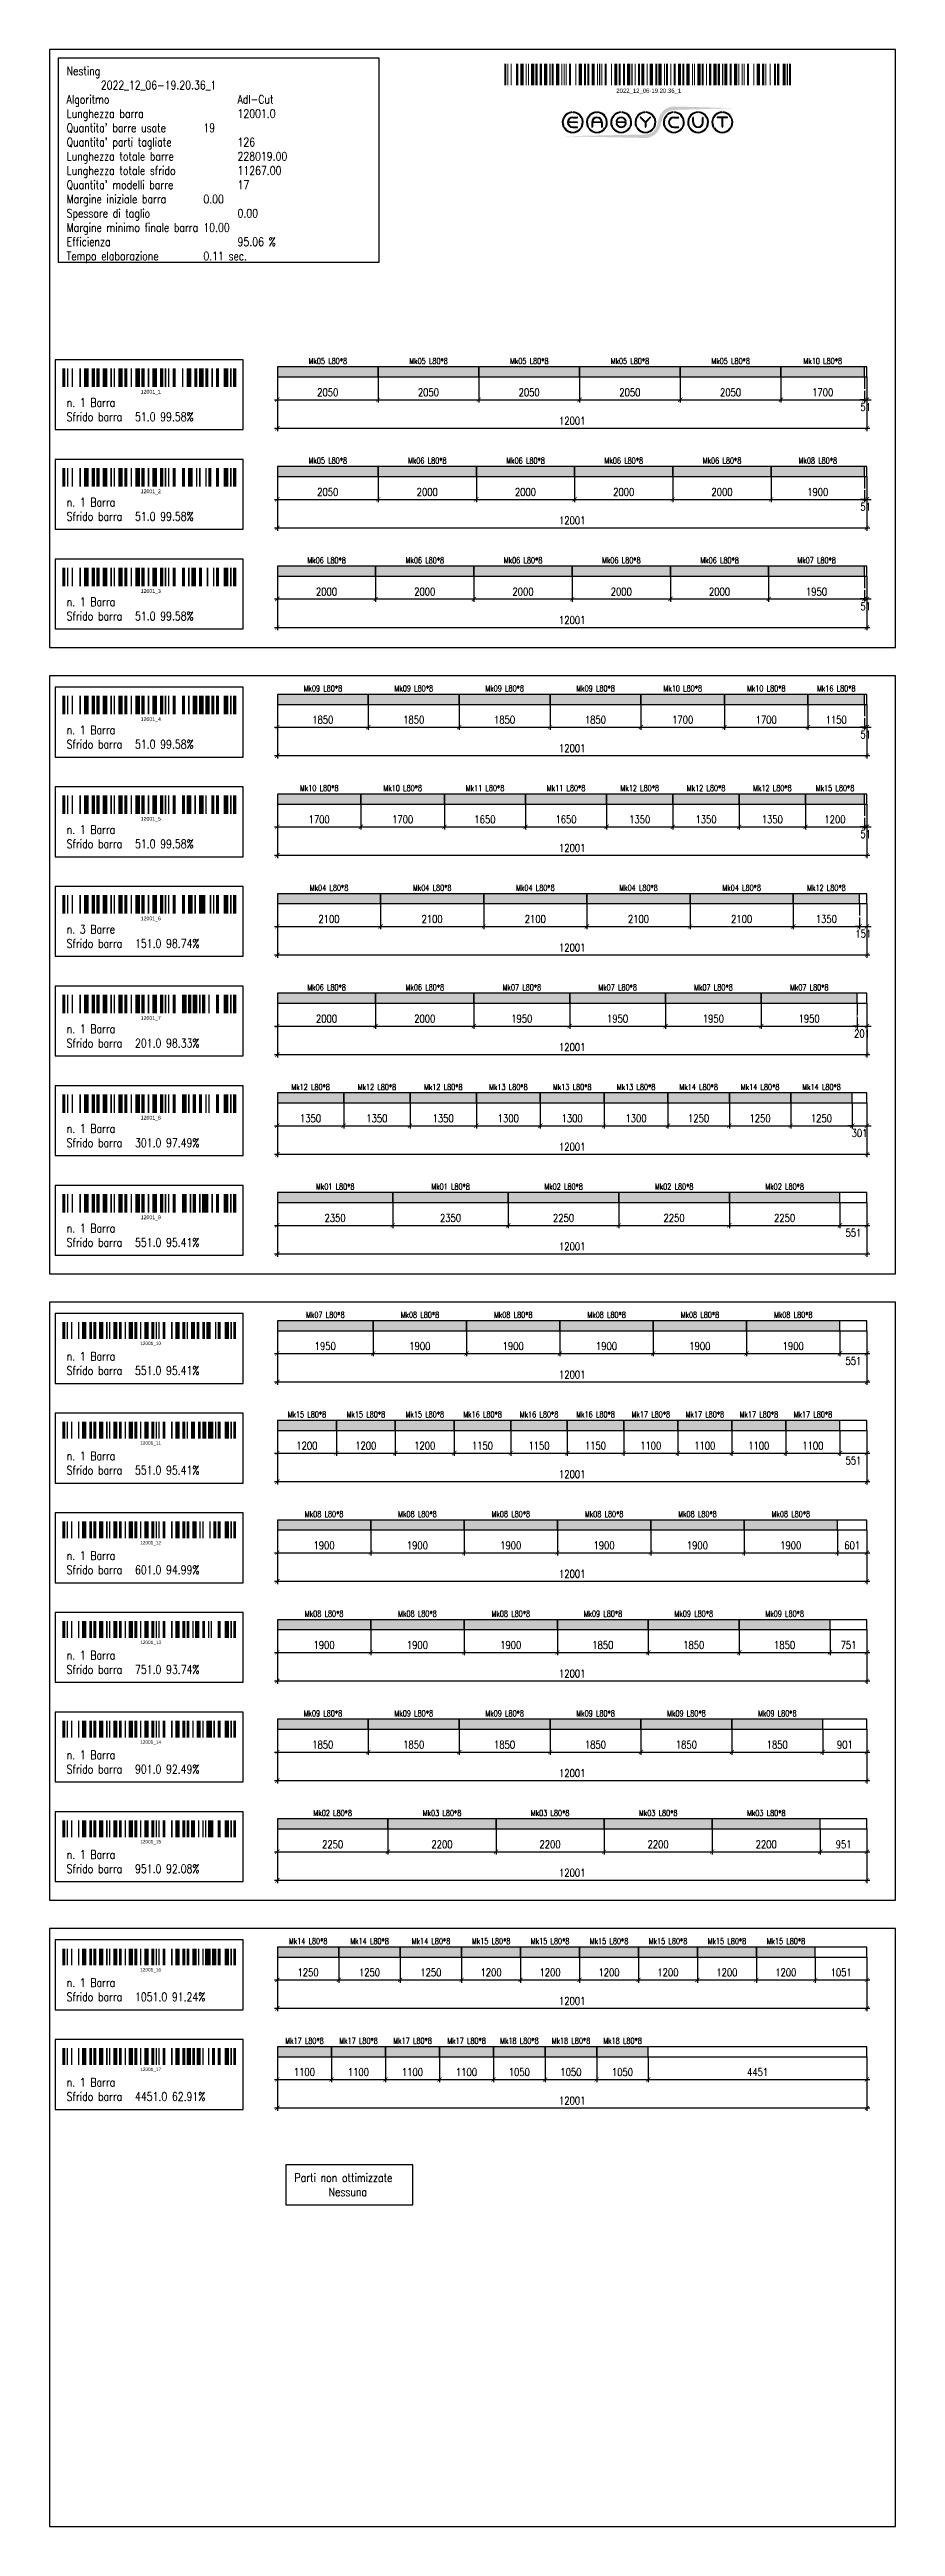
# Model space of a CAD drawing. Header units: millimetres. Extents: x -56 to 421004, y -1 to 91234.
# Drawn here: x 233245 to 250464, y 40769 to 91208 of the extents above; entities that cross this region are included whole.
import ezdxf
from ezdxf.enums import TextEntityAlignment as Align

# ---------------------------------------------------------------- set-up
doc = ezdxf.new("R2010")
doc.units = ezdxf.units.MM
doc.styles.add('EasyCutStyle', font='romans.shx', dxfattribs={"width": 0.8})
doc.styles.add('EasyCutStyleOptimezeBars', font='Romans.shx', dxfattribs={"width": 0.8})
doc.dimstyles.new('EasyCutDimOptimezeBars', dxfattribs={"dimscale": 57.971, "dimtxt": 2.7, "dimasz": 1.5, "dimexe": 1, "dimexo": 0, "dimgap": 1.25, "dimtad": 1, "dimdec": 1, "dimrnd": 0.5, "dimzin": 12, "dimdsep": 46, "dimtxsty": 'EasyCutStyleOptimezeBars', "dimblk": 'ARCHTICK', "dimblk1": 'ARCHTICK', "dimblk2": 'ARCHTICK', "dimcen": 1, "dimdle": 1, "dimclrd": 1, "dimclre": 1, "dimclrt": 3, "dimadec": 3, "dimazin": 0, "dimtfac": 1, "dimtdec": 1, "dimtix": 1, "dimtmove": 0, "dimatfit": 3, "dimfxl": 1, "dimtfill": 1, "dimtolj": 1, "dimtzin": 0, "dimarcsym": 0})

msp = doc.modelspace()

# ---------------------------------------------------------------- texts
at = {"style": 'EasyCutStyle', "width": 0.75}
for s, p in [('Mk05 L80*8', (238909.28, 84804.45)), ('Mk05 L80*8', (240959.28, 84804.45)), ('Mk05 L80*8', (243009.28, 84804.45)), ('Mk05 L80*8', (245059.28, 84804.45)), ('Mk05 L80*8', (247109.28, 84804.45)), ('Mk10 L80*8', (248984.28, 84804.45)), ('Mk05 L80*8', (238909.28, 82775.3)), ('Mk06 L80*8', (240934.28, 82775.3)), ('Mk06 L80*8', (242934.28, 82775.3)), ('Mk06 L80*8', (244934.28, 82775.3)), ('Mk06 L80*8', (246934.28, 82775.3)), ('Mk08 L80*8', (248884.28, 82775.3)), ('Mk06 L80*8', (238884.28, 80746.14)), ('Mk06 L80*8', (240884.28, 80746.14)), ('Mk06 L80*8', (242884.28, 80746.14)), ('Mk06 L80*8', (244884.28, 80746.14)), ('Mk06 L80*8', (246884.28, 80746.14)), ('Mk07 L80*8', (248859.28, 80746.14)), ('Mk09 L80*8', (238809.28, 78137.23)), ('Mk09 L80*8', (240659.28, 78137.23)), ('Mk09 L80*8', (242509.28, 78137.23)), ('Mk09 L80*8', (244359.28, 78137.23)), ('Mk10 L80*8', (246134.28, 78137.23)), ('Mk10 L80*8', (247834.28, 78137.23)), ('Mk16 L80*8', (249259.28, 78137.23)), ('Mk10 L80*8', (238734.28, 76108.08)), ('Mk10 L80*8', (240434.28, 76108.08)), ('Mk11 L80*8', (242109.28, 76108.08)), ('Mk11 L80*8', (243759.28, 76108.08)), ('Mk12 L80*8', (245259.28, 76108.08)), ('Mk12 L80*8', (246609.28, 76108.08)), ('Mk12 L80*8', (247959.28, 76108.08)), ('Mk15 L80*8', (249234.28, 76108.08)), ('Mk04 L80*8', (238934.28, 74078.93)), ('Mk04 L80*8', (241034.28, 74078.93)), ('Mk04 L80*8', (243134.28, 74078.93)), ('Mk04 L80*8', (245234.28, 74078.93)), ('Mk04 L80*8', (247334.28, 74078.93)), ('Mk12 L80*8', (249059.28, 74078.93)), ('Mk06 L80*8', (238884.28, 72049.77)), ('Mk06 L80*8', (240884.28, 72049.77)), ('Mk07 L80*8', (242859.28, 72049.77)), ('Mk07 L80*8', (244809.28, 72049.77)), ('Mk07 L80*8', (246759.28, 72049.77)), ('Mk07 L80*8', (248709.28, 72049.77)), ('Mk12 L80*8', (238559.28, 70020.62)), ('Mk12 L80*8', (239909.28, 70020.62)), ('Mk12 L80*8', (241259.28, 70020.62)), ('Mk13 L80*8', (242584.28, 70020.62)), ('Mk13 L80*8', (243884.28, 70020.62)), ('Mk13 L80*8', (245184.28, 70020.62)), ('Mk14 L80*8', (246459.28, 70020.62)), ('Mk14 L80*8', (247709.28, 70020.62)), ('Mk14 L80*8', (248959.28, 70020.62)), ('Mk01 L80*8', (239059.28, 67991.47)), ('Mk01 L80*8', (241409.28, 67991.47)), ('Mk02 L80*8', (243709.28, 67991.47)), ('Mk02 L80*8', (245959.28, 67991.47)), ('Mk02 L80*8', (248209.28, 67991.47)), ('Mk07 L80*8', (238859.28, 65382.56)), ('Mk08 L80*8', (240784.28, 65382.56)), ('Mk08 L80*8', (242684.28, 65382.56)), ('Mk08 L80*8', (244584.28, 65382.56)), ('Mk08 L80*8', (246484.28, 65382.56)), ('Mk08 L80*8', (248384.28, 65382.56)), ('Mk15 L80*8', (238484.28, 63353.4)), ('Mk15 L80*8', (239684.28, 63353.4)), ('Mk15 L80*8', (240884.28, 63353.4)), ('Mk16 L80*8', (242059.28, 63353.4)), ('Mk16 L80*8', (243209.28, 63353.4)), ('Mk16 L80*8', (244359.28, 63353.4)), ('Mk17 L80*8', (245484.28, 63353.4)), ('Mk17 L80*8', (246584.28, 63353.4)), ('Mk17 L80*8', (247684.28, 63353.4)), ('Mk17 L80*8', (248784.28, 63353.4)), ('Mk08 L80*8', (238834.28, 61324.25)), ('Mk08 L80*8', (240734.28, 61324.25)), ('Mk08 L80*8', (242634.28, 61324.25)), ('Mk08 L80*8', (244534.28, 61324.25)), ('Mk08 L80*8', (246434.28, 61324.25)), ('Mk08 L80*8', (248334.28, 61324.25)), ('Mk08 L80*8', (238834.28, 59295.1)), ('Mk08 L80*8', (240734.28, 59295.1)), ('Mk08 L80*8', (242634.28, 59295.1)), ('Mk09 L80*8', (244509.28, 59295.1)), ('Mk09 L80*8', (246359.28, 59295.1)), ('Mk09 L80*8', (248209.28, 59295.1)), ('Mk09 L80*8', (238809.28, 57265.94)), ('Mk09 L80*8', (240659.28, 57265.94)), ('Mk09 L80*8', (242509.28, 57265.94)), ('Mk09 L80*8', (244359.28, 57265.94)), ('Mk09 L80*8', (246209.28, 57265.94)), ('Mk09 L80*8', (248059.28, 57265.94)), ('Mk02 L80*8', (239009.28, 55236.79)), ('Mk03 L80*8', (241234.28, 55236.79)), ('Mk03 L80*8', (243434.28, 55236.79)), ('Mk03 L80*8', (245634.28, 55236.79)), ('Mk03 L80*8', (247834.28, 55236.79)), ('Mk14 L80*8', (238509.28, 52627.88)), ('Mk14 L80*8', (239759.28, 52627.88)), ('Mk14 L80*8', (241009.28, 52627.88)), ('Mk15 L80*8', (242234.28, 52627.88)), ('Mk15 L80*8', (243434.28, 52627.88)), ('Mk15 L80*8', (244634.28, 52627.88)), ('Mk15 L80*8', (245834.28, 52627.88)), ('Mk15 L80*8', (247034.28, 52627.88)), ('Mk15 L80*8', (248234.28, 52627.88)), ('Mk17 L80*8', (238434.28, 50598.73)), ('Mk17 L80*8', (239534.28, 50598.73)), ('Mk17 L80*8', (240634.28, 50598.73)), ('Mk17 L80*8', (241734.28, 50598.73)), ('Mk18 L80*8', (242809.28, 50598.73)), ('Mk18 L80*8', (243859.28, 50598.73)), ('Mk18 L80*8', (244909.28, 50598.73))]:
    msp.add_text(s, height=121.749, dxfattribs=at).set_placement(p, align=Align.CENTER)
at = {"color": 71, "insert": (233593.07, 90860.02), "char_height": 173.9274, "attachment_point": 1, "bg_fill": 3, "box_fill_scale": 1.5, "bg_fill_color": 9, "bg_fill_transparency": 10793564}
msp.add_mtext("{\\Fromans|c0;\\W0.8;\\C2;Nesting^I^I^I^I\\C7;2022_12_06-19.20.36_1^J\\C3;Algoritmo^I^I^I^I\\C7;Adl-Cut^J\\C1;Lunghezza barra^I^I^I\\C7;12001.0^J\\C1;Quantita' barre usate^I^I\\C7;19^J\\C1;Quantita' parti tagliate^I^I\\C7;126^J\\C1;Lunghezza totale barre^I^I\\C7;228019.00^J\\C1;Lunghezza totale sfrido^I^I\\C7;11267.00^J\\C1;Quantita' modelli barre^I^I\\C7;17^J\\C1;Margine iniziale barra^I^I\\C7;0.00^J\\C1;Spessore di taglio^I^I^I\\C7;0.00^J\\C1;Margine minimo finale barra^I\\C7;10.00^J\\C1;Efficienza^I^I^I^I\\C7;95.06 %^J\\C1;Tempo elaborazione^I^I\\C7;0.11 sec.", dxfattribs=at)

# ---------------------------------------------------------------- blocks, each defined once
blk = doc.blocks.new('Logo')
h = blk.add_hatch(color=256)
h.set_gradient(color1=(255, 0, 0), color2=(255, 255, 0), tint=1)
h.paths.add_polyline_path([(20.5, 4.4, -0.339454), (37.1, 17.2), (118.6, 19.6), (37.1, 22, 0.339454), (15.8, 5.7), (13.2, -4.2, -0.339454), (-3.4, -16.9), (-118.2, -19.3), (-3.4, -21.7, 0.339454), (17.8, -5.4)])
for color, points in [(140, [(-115.9, -5.7, -1), (-116.7, -6.1, -0.520567), (-104.9, 14.3, -1), (-104.9, 13.5, 0.520567)]), (256, [(-97.3, 0.4), (-110, 0.4, -0.394366), (-103.7, 6.3), (-97.3, 6.3, 1), (-97.3, 7.2), (-103.7, 7.2, 1), (-103.7, -7.2), (-97.3, -7.2, 1), (-97.3, -6.3), (-103.7, -6.3, -0.394366), (-110, -0.4), (-97.3, -0.4, 1)]), (140, [(-91.4, -5.7, 1), (-90.6, -6.1, 0.520567), (-102.4, 14.3, 0.916853), (-102.6, 13.5, 0.043377), (-102.5, 13.5, -0.520567)]), (140, [(-82.3, -5.7, -1), (-83.1, -6.1, -0.520567), (-71.3, 14.3, -1), (-71.3, 13.5, 0.520567)]), (140, [(-57.8, -5.7, 1), (-57, -6.1, 0.520567), (-68.8, 14.3, 1), (-68.9, 13.5, -0.520567)]), (140, [(-48.7, -5.7, -1), (-49.5, -6.1, -0.520567), (-37.7, 14.3, -1), (-37.7, 13.5, 0.520567)]), (256, [(-31.2, -0.4, -0.486114), (-30.3, -1.5, -0.776377), (-42.6, -1.6, 1), (-43.4, -1.9, 0.776377), (-29.5, -1.7, 0.486114), (-31.2, 0.4), (-41.8, 0.4, -0.486114), (-42.6, 1.5, -0.776377), (-30.4, 1.6, 1), (-29.5, 1.9, 0.776377), (-43.5, 1.7, 0.486114), (-41.8, -0.4)]), (140, [(-24.2, -5.7, 1), (-23.4, -6.1, 0.520567), (-35.2, 14.3, 1), (-35.3, 13.5, -0.520567)]), (140, [(-15.1, -5.7, -1), (-15.9, -6.1, -0.520567), (-4.1, 14.3, -1), (-4.1, 13.5, 0.520567)]), (256, [(-9.3, 7.1, 1), (-10, 6.5), (-3.3, -0.2), (-3.3, -6.3, 1), (-2.4, -6.3), (-2.4, -0.2), (4.2, 6.5, 1), (3.6, 7.1), (-2.9, 0.6)]), (140, [(9.4, -5.7, 1), (10.2, -6.1, 0.520567), (-1.6, 14.3, 1), (-1.7, 13.5, -0.520567)]), (140, [(24.2, -5.7, -1), (23.4, -6.1, -0.520567), (35.2, 14.3, -1), (35.3, 13.5, 0.520567)]), (256, [(36.5, -7.2), (42.8, -7.2, 1), (42.8, -6.3), (36.5, -6.3, -1), (36.5, 6.3), (42.8, 6.3, 1), (42.8, 7.2), (36.5, 7.2, 1)]), (140, [(48.7, -5.7, 1), (49.5, -6.1, 0.520567), (37.7, 14.3, 1), (37.7, 13.5, -0.520567)]), (140, [(57.8, -5.7, -1), (57, -6.1, -0.520567), (68.8, 14.3, -1), (68.9, 13.5, 0.520567)]), (256, [(63.7, 0), (63.7, 6.3, 1), (62.9, 6.3), (62.9, 0, 1), (77.3, 0), (77.3, 6.3, 1), (76.4, 6.3), (76.4, 0, -1)]), (140, [(82.3, -5.7, 1), (83.1, -6.1, 0.520567), (71.3, 14.3, 1), (71.3, 13.5, -0.520567)]), (140, [(91.4, -5.7, -1), (90.6, -6.1, -0.520567), (102.4, 14.3, -1), (102.5, 13.5, 0.520567)]), (256, [(96.9, 7.2, 1), (96.9, 6.3), (103.2, 6.3), (103.2, -6.3, 1), (104.1, -6.3), (104.1, 6.3), (110.4, 6.3, 1), (110.4, 7.2)]), (140, [(115.9, -5.7, 1), (116.7, -6.1, 0.520567), (104.9, 14.3, 1), (104.9, 13.5, -0.520567)]), (140, [(-91.9, -8.3, 1), (-92.6, -7.8, -0.520567), (-114.8, -7.8, 1), (-115.5, -8.3, 0.520567)]), (140, [(-58.3, -8.3, 1), (-59, -7.8, -0.520567), (-81.2, -7.8, 1), (-81.9, -8.3, 0.520567)]), (140, [(-24.7, -8.3, 1), (-25.4, -7.8, -0.520567), (-47.6, -7.8, 1), (-48.3, -8.3, 0.520567)]), (140, [(8.9, -8.3, 1), (8.2, -7.8, -0.520567), (-14, -7.8, 1), (-14.7, -8.3, 0.520567)]), (140, [(48.3, -8.3, 1), (47.6, -7.8, -0.520567), (25.4, -7.8, 1), (24.7, -8.3, 0.520567)]), (140, [(81.9, -8.3, 1), (81.2, -7.8, -0.520567), (59, -7.8, 1), (58.3, -8.3, 0.520567)]), (140, [(115.5, -8.3, 1), (114.8, -7.8, -0.520567), (92.6, -7.8, 1), (91.9, -8.3, 0.520567)])]:
    blk.add_hatch(color=color).paths.add_polyline_path(points)
h = blk.add_hatch(color=256)
h.paths.add_polyline_path([(-63.7, -0.4), (-63.7, -6.3, 1), (-62.9, -6.3), (-62.9, 0, 1), (-77.3, 0), (-77.3, -6.3, 1), (-76.4, -6.3), (-76.4, -0.4)])
h.paths.add_polyline_path([(-76.4, 0.4, -0.933992), (-63.8, 0.4)], flags=16)
for p, q in [((-97.3, 0.4), (-110, 0.4)), ((-103.7, 7.2), (-97.3, 7.2)), ((-103.7, 6.3), (-97.3, 6.3)), ((-77.3, 0), (-77.3, -6.3)), ((-63.8, 0.4), (-76.4, 0.4)), ((-62.9, 0), (-62.9, -6.3)), ((-31.2, 0.4), (-41.8, 0.4)), ((-3.3, -0.2), (-10, 6.5)), ((-2.9, 0.6), (-9.3, 7.1)), ((-2.9, 0.6), (3.6, 7.1)), ((-2.4, -0.2), (4.2, 6.5)), ((36.5, 7.2), (42.8, 7.2)), ((36.5, 6.3), (42.8, 6.3)), ((62.9, 0), (62.9, 6.3)), ((63.7, 0), (63.7, 6.3)), ((76.4, 0), (76.4, 6.3)), ((77.3, 0), (77.3, 6.3)), ((110.4, 7.2), (96.9, 7.2)), ((103.2, 6.3), (96.9, 6.3)), ((103.2, 6.3), (103.2, -6.3)), ((104.1, 6.3), (104.1, -6.3)), ((110.4, 6.3), (104.1, 6.3)), ((-97.3, -0.4), (-110, -0.4)), ((-103.7, -6.3), (-97.3, -6.3)), ((-103.7, -7.2), (-97.3, -7.2)), ((-76.4, -0.4), (-76.4, -6.3)), ((-63.7, -0.4), (-76.4, -0.4)), ((-63.7, -0.4), (-63.7, -6.3)), ((-31.2, -0.4), (-41.8, -0.4)), ((-3.3, -0.2), (-3.3, -6.3)), ((-2.4, -0.2), (-2.4, -6.3)), ((36.5, -6.3), (42.8, -6.3)), ((36.5, -7.2), (42.8, -7.2))]:
    blk.add_line(p, q)
at = {"color": 140}
for centre, radius, start, end in [((-103.7, 0), 14.4, 95, 205), ((-103.7, 0), 13.5, 95, 205), ((-104.9, 13.9), 0.432, 275, 95), ((-102.5, 13.9), 0.432, 85, 265), ((-103.7, 0), 13.5, 335, 85), ((-103.7, 0), 14.4, 335, 85), ((-70.1, 0), 14.4, 95, 205), ((-70.1, 0), 13.5, 95, 205), ((-71.3, 13.9), 0.432, 275, 95), ((-68.9, 13.9), 0.432, 85, 265), ((-70.1, 0), 13.5, 335, 85), ((-70.1, 0), 14.4, 335, 85), ((-36.5, 0), 14.4, 95, 205), ((-36.5, 0), 13.5, 95, 205), ((-37.7, 13.9), 0.432, 275, 95), ((-35.3, 13.9), 0.432, 85, 265), ((-36.5, 0), 13.5, 335, 85), ((-36.5, 0), 14.4, 335, 85), ((-2.9, 0), 14.4, 95, 205), ((-2.9, 0), 13.5, 95, 205), ((-4.1, 13.9), 0.432, 275, 95), ((-1.7, 13.9), 0.432, 85, 265), ((-2.9, 0), 13.5, 335, 85), ((-2.9, 0), 14.4, 335, 85), ((36.5, 0), 14.4, 95, 205), ((36.5, 0), 13.5, 95, 205), ((35.3, 13.9), 0.432, 275, 95), ((37.7, 13.9), 0.432, 85, 265), ((36.5, 0), 14.4, 335, 85), ((36.5, 0), 13.5, 335, 85), ((70.1, 0), 14.4, 95, 205), ((70.1, 0), 13.5, 95, 205), ((68.9, 13.9), 0.432, 275, 95), ((71.3, 13.9), 0.432, 85, 265), ((70.1, 0), 14.4, 335, 85), ((70.1, 0), 13.5, 335, 85), ((103.7, 0), 14.4, 95, 205), ((103.7, 0), 13.5, 95, 205), ((102.5, 13.9), 0.432, 275, 95), ((104.9, 13.9), 0.432, 85, 265), ((103.7, 0), 14.4, 335, 85), ((103.7, 0), 13.5, 335, 85), ((-116.3, -5.9), 0.432, 205, 25), ((-115.1, -8), 0.432, 35, 215), ((-103.7, 0), 14.4, 215, 325), ((-103.7, 0), 13.5, 215, 325), ((-92.2, -8), 0.432, 325, 145), ((-91, -5.9), 0.432, 155, 335), ((-82.7, -5.9), 0.432, 205, 25), ((-81.5, -8), 0.432, 35, 215), ((-70.1, 0), 14.4, 215, 325), ((-70.1, 0), 13.5, 215, 325), ((-58.6, -8), 0.432, 325, 145), ((-57.4, -5.9), 0.432, 155, 335), ((-49.1, -5.9), 0.432, 205, 25), ((-47.9, -8), 0.432, 35, 215), ((-36.5, 0), 14.4, 215, 325), ((-36.5, 0), 13.5, 215, 325), ((-25, -8), 0.432, 325, 145), ((-23.8, -5.9), 0.432, 155, 335), ((-15.5, -5.9), 0.432, 205, 25), ((-14.3, -8), 0.432, 35, 215), ((-2.9, 0), 14.4, 215, 325), ((-2.9, 0), 13.5, 215, 325), ((8.6, -8), 0.432, 325, 145), ((9.8, -5.9), 0.432, 155, 335), ((23.8, -5.9), 0.432, 205, 25), ((25, -8), 0.432, 35, 215), ((36.5, 0), 14.4, 215, 325), ((36.5, 0), 13.5, 215, 325), ((47.9, -8), 0.432, 325, 145), ((49.1, -5.9), 0.432, 155, 335), ((57.4, -5.9), 0.432, 205, 25), ((58.6, -8), 0.432, 35, 215), ((70.1, 0), 14.4, 215, 325), ((70.1, 0), 13.5, 215, 325), ((81.5, -8), 0.432, 325, 145), ((82.7, -5.9), 0.432, 155, 335), ((91, -5.9), 0.432, 205, 25), ((92.2, -8), 0.432, 35, 215), ((103.7, 0), 14.4, 215, 325), ((103.7, 0), 13.5, 215, 325), ((115.1, -8), 0.432, 325, 145), ((116.3, -5.9), 0.432, 155, 335)]:
    blk.add_arc(centre, radius, start, end, dxfattribs=at)
for centre, radius, start, end in [((-103.7, 0), 7.2, 90, 270), ((-103.7, 0), 6.34, 90, 176.0904), ((-97.3, 6.8), 0.432, 270, 90), ((-97.3, 0), 0.432, 270, 90), ((-70.1, 0), 7.2, 0, 180), ((-70.1, 0), 6.34, 3.9096, 176.0904), ((-36.5, 0), 7.2, 15, 166.2998), ((-41.8, 1.3), 1.73, 166.2998, 270), ((-41.8, 1.3), 0.864, 166.2998, 270), ((-36.5, 0), 6.34, 15, 166.2998), ((-31.2, -1.3), 1.73, 346.2998, 90), ((-29.9, 1.8), 0.432, 195, 15), ((-9.6, 6.8), 0.432, 45, 225), ((3.9, 6.8), 0.432, 315, 135), ((36.5, 0), 7.2, 90, 270), ((36.5, 0), 6.34, 90, 270), ((42.8, 6.8), 0.432, 270, 90), ((63.3, 6.3), 0.432, 0, 180), ((70.1, 0), 7.2, 180, 0), ((70.1, 0), 6.34, 180, 0), ((76.8, 6.3), 0.432, 0, 180), ((96.9, 6.8), 0.432, 90, 270), ((110.4, 6.8), 0.432, 270, 90), ((-103.7, 0), 6.34, 183.9096, 270), ((-97.3, -6.8), 0.432, 270, 90), ((-76.8, -6.3), 0.432, 180, 0), ((-63.3, -6.3), 0.432, 180, 0), ((-43, -1.8), 0.432, 15, 195), ((-36.5, 0), 7.2, 195, 346.2998), ((-36.5, 0), 6.34, 195, 346.2998), ((-31.2, -1.3), 0.864, 346.2998, 90), ((-2.9, -6.3), 0.432, 180, 0), ((42.8, -6.8), 0.432, 270, 90), ((103.7, -6.3), 0.432, 180, 0)]:
    blk.add_arc(centre, radius, start, end)
blk = doc.blocks.new('BARCODE128_2022_12_06-19.20.36_1')
at = {"linetype": 'Continuous'}
for points, const_width in [([(1, 0), (1, 20)], 2), ([(3.5, 0), (3.5, 20)], 1), ([(6.5, 0), (6.5, 20)], 1), ([(12, 0), (12, 20)], 2), ([(16.5, 0), (16.5, 20)], 3), ([(20.5, 0), (20.5, 20)], 1), ([(22.5, 0), (22.5, 20)], 1), ([(26.5, 0), (26.5, 20)], 3), ([(30, 0), (30, 20)], 2), ([(34, 0), (34, 20)], 2), ([(38.5, 0), (38.5, 20)], 3), ([(42.5, 0), (42.5, 20)], 1), ([(45, 0), (45, 20)], 2), ([(49.5, 0), (49.5, 20)], 3), ([(53.5, 0), (53.5, 20)], 1), ([(55.5, 0), (55.5, 20)], 1), ([(57.5, 0), (57.5, 20)], 1), ([(61, 0), (61, 20)], 2), ([(66.5, 0), (66.5, 20)], 1), ([(70.5, 0), (70.5, 20)], 3), ([(75, 0), (75, 20)], 2), ([(78, 0), (78, 20)], 2), ([(82.5, 0), (82.5, 20)], 3), ([(86.5, 0), (86.5, 20)], 1), ([(88.5, 0), (88.5, 20)], 1), ([(90.5, 0), (90.5, 20)], 1), ([(94, 0), (94, 20)], 2), ([(99.5, 0), (99.5, 20)], 1), ([(103.5, 0), (103.5, 20)], 3), ([(107, 0), (107, 20)], 2), ([(111, 0), (111, 20)], 2), ([(115.5, 0), (115.5, 20)], 3), ([(118.5, 0), (118.5, 20)], 1), ([(121.5, 0), (121.5, 20)], 1), ([(125, 0), (125, 20)], 2), ([(128.5, 0), (128.5, 20)], 3), ([(132.5, 0), (132.5, 20)], 1), ([(136.5, 0), (136.5, 20)], 3), ([(141, 0), (141, 20)], 2), ([(144.5, 0), (144.5, 20)], 3), ([(148.5, 0), (148.5, 20)], 1), ([(151, 0), (151, 20)], 2), ([(154.5, 0), (154.5, 20)], 1), ([(158, 0), (158, 20)], 2), ([(162.5, 0), (162.5, 20)], 3), ([(166, 0), (166, 20)], 2), ([(170.5, 0), (170.5, 20)], 3), ([(174.5, 0), (174.5, 20)], 1), ([(176.5, 0), (176.5, 20)], 1), ([(180.5, 0), (180.5, 20)], 3), ([(184, 0), (184, 20)], 2), ([(187.5, 0), (187.5, 20)], 1), ([(191, 0), (191, 20)], 2), ([(195.5, 0), (195.5, 20)], 3), ([(199, 0), (199, 20)], 2), ([(202.5, 0), (202.5, 20)], 1), ([(205.5, 0), (205.5, 20)], 3), ([(210, 0), (210, 20)], 2), ([(214.5, 0), (214.5, 20)], 3), ([(217.5, 0), (217.5, 20)], 1), ([(220.5, 0), (220.5, 20)], 1), ([(222.5, 0), (222.5, 20)], 1), ([(226, 0), (226, 20)], 2), ([(231.5, 0), (231.5, 20)], 1), ([(235.5, 0), (235.5, 20)], 3), ([(240, 0), (240, 20)], 2), ([(242.5, 0), (242.5, 20)], 1), ([(246.5, 0), (246.5, 20)], 1), ([(251, 0), (251, 20)], 2), ([(254, 0), (254, 20)], 2), ([(259.5, 0), (259.5, 20)], 3), ([(262.5, 0), (262.5, 20)], 1), ([(265, 0), (265, 20)], 2)]:
    blk.add_lwpolyline(points, dxfattribs=dict(at, const_width=const_width))
blk.add_text('2022_12_06-19.20.36_1', height=4).set_placement((134, -7), align=Align.CENTER)
blk = doc.blocks.new('BARCODE128_12001_1')
at = {"linetype": 'Continuous'}
for points, const_width in [([(1, 0), (1, 12)], 2), ([(3.5, 0), (3.5, 12)], 1), ([(6.5, 0), (6.5, 12)], 1), ([(11.5, 0), (11.5, 12)], 1), ([(15.5, 0), (15.5, 12)], 3), ([(20, 0), (20, 12)], 2), ([(23, 0), (23, 12)], 2), ([(27.5, 0), (27.5, 12)], 3), ([(31.5, 0), (31.5, 12)], 1), ([(33.5, 0), (33.5, 12)], 1), ([(37.5, 0), (37.5, 12)], 3), ([(41, 0), (41, 12)], 2), ([(44.5, 0), (44.5, 12)], 1), ([(48.5, 0), (48.5, 12)], 3), ([(52, 0), (52, 12)], 2), ([(55.5, 0), (55.5, 12)], 1), ([(59.5, 0), (59.5, 12)], 3), ([(64, 0), (64, 12)], 2), ([(66.5, 0), (66.5, 12)], 1), ([(68.5, 0), (68.5, 12)], 1), ([(72, 0), (72, 12)], 2), ([(77.5, 0), (77.5, 12)], 1), ([(81.5, 0), (81.5, 12)], 3), ([(86, 0), (86, 12)], 2), ([(89.5, 0), (89.5, 12)], 3), ([(93, 0), (93, 12)], 2), ([(96.5, 0), (96.5, 12)], 1), ([(100, 0), (100, 12)], 2), ([(105.5, 0), (105.5, 12)], 3), ([(108.5, 0), (108.5, 12)], 1), ([(111, 0), (111, 12)], 2)]:
    blk.add_lwpolyline(points, dxfattribs=dict(at, const_width=const_width))
blk.add_text('12001_1', height=2.4).set_placement((57, -4.2), align=Align.CENTER)
blk = doc.blocks.new('_ArchTick')
at = {"color": 0, "linetype": 'ByBlock', "const_width": 0.15}
blk.add_lwpolyline([(-0.5, -0.5), (0.5, 0.5)], dxfattribs=at)
blk = doc.blocks.new('*D1379')
at = {"color": 1, "lineweight": -2}
for p, q in [((237883, 84541), (237883, 84019)), ((239933, 84541), (239933, 84019)), ((237825, 84077), (239991, 84077))]:
    blk.add_line(p, q, dxfattribs=at)
at = {"layer": 'Defpoints', "color": 0}
for p in [(237883, 84541), (239933, 84541), (239933, 84077)]:
    blk.add_point(p, dxfattribs=at)
at = {"color": 1, "lineweight": -2, "xscale": 86.9637, "yscale": 86.9637, "zscale": 86.9637, "rotation": 180}
blk.add_blockref('_ArchTick', (237883, 84077), dxfattribs=at)
at = {"color": 1, "lineweight": -2, "xscale": 86.9637, "yscale": 86.9637, "zscale": 86.9637}
blk.add_blockref('_ArchTick', (239933, 84077), dxfattribs=at)
at = {"color": 3, "insert": (238908, 84228), "char_height": 156.5, "attachment_point": 5, "style": 'EasyCutStyleOptimezeBars', "bg_fill": 3, "box_fill_scale": 1.1, "bg_fill_color": 256, "bg_fill_true_color": 13158600, "bg_fill_transparency": 9121604}
blk.add_mtext('\\A1;2050', dxfattribs=at)
blk = doc.blocks.new('*D1380')
at = {"color": 1, "lineweight": -2}
for p, q in [((239933, 84541), (239933, 84019)), ((241983, 84541), (241983, 84019)), ((239875, 84077), (242041, 84077))]:
    blk.add_line(p, q, dxfattribs=at)
at = {"layer": 'Defpoints', "color": 0}
for p in [(239933, 84541), (241983, 84541), (241983, 84077)]:
    blk.add_point(p, dxfattribs=at)
at = {"color": 1, "lineweight": -2, "xscale": 86.9637, "yscale": 86.9637, "zscale": 86.9637, "rotation": 180}
blk.add_blockref('_ArchTick', (239933, 84077), dxfattribs=at)
at = {"color": 1, "lineweight": -2, "xscale": 86.9637, "yscale": 86.9637, "zscale": 86.9637}
blk.add_blockref('_ArchTick', (241983, 84077), dxfattribs=at)
at = {"color": 3, "insert": (240958, 84228), "char_height": 156.5, "attachment_point": 5, "style": 'EasyCutStyleOptimezeBars', "bg_fill": 3, "box_fill_scale": 1.1, "bg_fill_color": 256, "bg_fill_true_color": 13158600, "bg_fill_transparency": 9121604}
blk.add_mtext('\\A1;2050', dxfattribs=at)
blk = doc.blocks.new('*D1381')
at = {"color": 1, "lineweight": -2}
for p, q in [((241983, 84541), (241983, 84019)), ((244033, 84541), (244033, 84019)), ((241925, 84077), (244091, 84077))]:
    blk.add_line(p, q, dxfattribs=at)
at = {"layer": 'Defpoints', "color": 0}
for p in [(241983, 84541), (244033, 84541), (244033, 84077)]:
    blk.add_point(p, dxfattribs=at)
at = {"color": 1, "lineweight": -2, "xscale": 86.9637, "yscale": 86.9637, "zscale": 86.9637, "rotation": 180}
blk.add_blockref('_ArchTick', (241983, 84077), dxfattribs=at)
at = {"color": 1, "lineweight": -2, "xscale": 86.9637, "yscale": 86.9637, "zscale": 86.9637}
blk.add_blockref('_ArchTick', (244033, 84077), dxfattribs=at)
at = {"color": 3, "insert": (243008, 84228), "char_height": 156.5, "attachment_point": 5, "style": 'EasyCutStyleOptimezeBars', "bg_fill": 3, "box_fill_scale": 1.1, "bg_fill_color": 256, "bg_fill_true_color": 13158600, "bg_fill_transparency": 9121604}
blk.add_mtext('\\A1;2050', dxfattribs=at)
blk = doc.blocks.new('*D1382')
at = {"color": 1, "lineweight": -2}
for p, q in [((244033, 84541), (244033, 84019)), ((246083, 84541), (246083, 84019)), ((243975, 84077), (246141, 84077))]:
    blk.add_line(p, q, dxfattribs=at)
at = {"layer": 'Defpoints', "color": 0}
for p in [(244033, 84541), (246083, 84541), (246083, 84077)]:
    blk.add_point(p, dxfattribs=at)
at = {"color": 1, "lineweight": -2, "xscale": 86.9637, "yscale": 86.9637, "zscale": 86.9637, "rotation": 180}
blk.add_blockref('_ArchTick', (244033, 84077), dxfattribs=at)
at = {"color": 1, "lineweight": -2, "xscale": 86.9637, "yscale": 86.9637, "zscale": 86.9637}
blk.add_blockref('_ArchTick', (246083, 84077), dxfattribs=at)
at = {"color": 3, "insert": (245058, 84228), "char_height": 156.5, "attachment_point": 5, "style": 'EasyCutStyleOptimezeBars', "bg_fill": 3, "box_fill_scale": 1.1, "bg_fill_color": 256, "bg_fill_true_color": 13158600, "bg_fill_transparency": 12188656}
blk.add_mtext('\\A1;2050', dxfattribs=at)
blk = doc.blocks.new('*D1383')
at = {"color": 1, "lineweight": -2}
for p, q in [((246083, 84541), (246083, 84019)), ((248133, 84541), (248133, 84019)), ((246025, 84077), (248191, 84077))]:
    blk.add_line(p, q, dxfattribs=at)
at = {"layer": 'Defpoints', "color": 0}
for p in [(246083, 84541), (248133, 84541), (248133, 84077)]:
    blk.add_point(p, dxfattribs=at)
at = {"color": 1, "lineweight": -2, "xscale": 86.9637, "yscale": 86.9637, "zscale": 86.9637, "rotation": 180}
blk.add_blockref('_ArchTick', (246083, 84077), dxfattribs=at)
at = {"color": 1, "lineweight": -2, "xscale": 86.9637, "yscale": 86.9637, "zscale": 86.9637}
blk.add_blockref('_ArchTick', (248133, 84077), dxfattribs=at)
at = {"color": 3, "insert": (247108, 84228), "char_height": 156.5, "attachment_point": 5, "style": 'EasyCutStyleOptimezeBars', "bg_fill": 3, "box_fill_scale": 1.1, "bg_fill_color": 256, "bg_fill_true_color": 13158600, "bg_fill_transparency": 3076312}
blk.add_mtext('\\A1;2050', dxfattribs=at)
blk = doc.blocks.new('*D1384')
at = {"color": 1, "lineweight": -2}
for p, q in [((248133, 84541), (248133, 84019)), ((249833, 84541), (249833, 84019)), ((248075, 84077), (249891, 84077))]:
    blk.add_line(p, q, dxfattribs=at)
at = {"layer": 'Defpoints', "color": 0}
for p in [(248133, 84541), (249833, 84541), (249833, 84077)]:
    blk.add_point(p, dxfattribs=at)
at = {"color": 1, "lineweight": -2, "xscale": 86.9637, "yscale": 86.9637, "zscale": 86.9637, "rotation": 180}
blk.add_blockref('_ArchTick', (248133, 84077), dxfattribs=at)
at = {"color": 1, "lineweight": -2, "xscale": 86.9637, "yscale": 86.9637, "zscale": 86.9637}
blk.add_blockref('_ArchTick', (249833, 84077), dxfattribs=at)
at = {"color": 3, "insert": (248983, 84228), "char_height": 156.5, "attachment_point": 5, "style": 'EasyCutStyleOptimezeBars', "bg_fill": 3, "box_fill_scale": 1.1, "bg_fill_color": 256, "bg_fill_true_color": 13158600, "bg_fill_transparency": 9122120}
blk.add_mtext('\\A1;1700', dxfattribs=at)
blk = doc.blocks.new('*D1385')
at = {"color": 1, "lineweight": -2}
for p, q in [((249833, 84541), (249833, 84019)), ((249884, 84541), (249884, 84019)), ((249833, 84077), (249746, 84077)), ((249833, 84077), (249884, 84077)), ((249884, 84077), (249971, 84077))]:
    blk.add_line(p, q, dxfattribs=at)
at = {"color": 1, "lineweight": -2, "xscale": 86.9637, "yscale": 86.9637, "zscale": 86.9637}
blk.add_blockref('_ArchTick', (249833, 84077), dxfattribs=at)
at = {"color": 1, "lineweight": -2, "xscale": 86.9637, "yscale": 86.9637, "zscale": 86.9637, "rotation": 180}
blk.add_blockref('_ArchTick', (249884, 84077), dxfattribs=at)
at = {"color": 3, "insert": (249859, 84280), "char_height": 156.5, "attachment_point": 5, "style": 'EasyCutStyleOptimezeBars', "bg_fill": 3, "box_fill_scale": 1.1, "bg_fill_color": 256, "bg_fill_true_color": 13158600, "bg_fill_transparency": 12368960}
blk.add_mtext('\\A1;', dxfattribs=at)
at = {"layer": 'Defpoints', "color": 0}
for p in [(249833, 84541), (249884, 84541)]:
    blk.add_point(p, dxfattribs=at)
at = {"color": 3, "insert": (249859, 83926), "char_height": 156.5, "attachment_point": 5, "style": 'EasyCutStyleOptimezeBars', "bg_fill": 3, "box_fill_scale": 1.1, "bg_fill_color": 256, "bg_fill_true_color": 13158600, "bg_fill_transparency": 0}
blk.add_mtext('\\A1;51', dxfattribs=at)
at = {"layer": 'Defpoints', "color": 0}
blk.add_point((249884, 84077), dxfattribs=at)
blk = doc.blocks.new('*D1386')
at = {"color": 1, "lineweight": -2}
for p, q in [((237883, 84541), (237883, 83439)), ((249884, 84541), (249884, 83439)), ((237825, 83497), (249942, 83497))]:
    blk.add_line(p, q, dxfattribs=at)
at = {"layer": 'Defpoints', "color": 0}
for p in [(237883, 84541), (249884, 84541), (249884, 83497)]:
    blk.add_point(p, dxfattribs=at)
at = {"color": 1, "lineweight": -2, "xscale": 86.9637, "yscale": 86.9637, "zscale": 86.9637, "rotation": 180}
blk.add_blockref('_ArchTick', (237883, 83497), dxfattribs=at)
at = {"color": 1, "lineweight": -2, "xscale": 86.9637, "yscale": 86.9637, "zscale": 86.9637}
blk.add_blockref('_ArchTick', (249884, 83497), dxfattribs=at)
at = {"color": 3, "insert": (243884, 83648), "char_height": 156.5, "attachment_point": 5, "style": 'EasyCutStyleOptimezeBars', "bg_fill": 3, "box_fill_scale": 1.1, "bg_fill_color": 256, "bg_fill_true_color": 13158600, "bg_fill_transparency": 12343148}
blk.add_mtext('\\A1;12001', dxfattribs=at)
blk = doc.blocks.new('BARCODE128_12001_2')
at = {"linetype": 'Continuous'}
for points, const_width in [([(1, 0), (1, 12)], 2), ([(3.5, 0), (3.5, 12)], 1), ([(6.5, 0), (6.5, 12)], 1), ([(11.5, 0), (11.5, 12)], 1), ([(15.5, 0), (15.5, 12)], 3), ([(20, 0), (20, 12)], 2), ([(23, 0), (23, 12)], 2), ([(27.5, 0), (27.5, 12)], 3), ([(31.5, 0), (31.5, 12)], 1), ([(33.5, 0), (33.5, 12)], 1), ([(37.5, 0), (37.5, 12)], 3), ([(41, 0), (41, 12)], 2), ([(44.5, 0), (44.5, 12)], 1), ([(48.5, 0), (48.5, 12)], 3), ([(52, 0), (52, 12)], 2), ([(55.5, 0), (55.5, 12)], 1), ([(59.5, 0), (59.5, 12)], 3), ([(64, 0), (64, 12)], 2), ([(66.5, 0), (66.5, 12)], 1), ([(68.5, 0), (68.5, 12)], 1), ([(72, 0), (72, 12)], 2), ([(78, 0), (78, 12)], 2), ([(82.5, 0), (82.5, 12)], 3), ([(86.5, 0), (86.5, 12)], 1), ([(88.5, 0), (88.5, 12)], 1), ([(92.5, 0), (92.5, 12)], 1), ([(95, 0), (95, 12)], 2), ([(100, 0), (100, 12)], 2), ([(105.5, 0), (105.5, 12)], 3), ([(108.5, 0), (108.5, 12)], 1), ([(111, 0), (111, 12)], 2)]:
    blk.add_lwpolyline(points, dxfattribs=dict(at, const_width=const_width))
blk.add_text('12001_2', height=2.4).set_placement((57, -4.2), align=Align.CENTER)
blk = doc.blocks.new('*D1387')
at = {"color": 1, "lineweight": -2}
for p, q in [((237883, 82512), (237883, 81990)), ((239933, 82512), (239933, 81990)), ((237825, 82048), (239991, 82048))]:
    blk.add_line(p, q, dxfattribs=at)
at = {"layer": 'Defpoints', "color": 0}
for p in [(237883, 82512), (239933, 82512), (239933, 82048)]:
    blk.add_point(p, dxfattribs=at)
at = {"color": 1, "lineweight": -2, "xscale": 86.9637, "yscale": 86.9637, "zscale": 86.9637, "rotation": 180}
blk.add_blockref('_ArchTick', (237883, 82048), dxfattribs=at)
at = {"color": 1, "lineweight": -2, "xscale": 86.9637, "yscale": 86.9637, "zscale": 86.9637}
blk.add_blockref('_ArchTick', (239933, 82048), dxfattribs=at)
at = {"color": 3, "insert": (238908, 82198), "char_height": 156.5, "attachment_point": 5, "style": 'EasyCutStyleOptimezeBars', "bg_fill": 3, "box_fill_scale": 1.1, "bg_fill_color": 256, "bg_fill_true_color": 13158600, "bg_fill_transparency": 9125732}
blk.add_mtext('\\A1;2050', dxfattribs=at)
blk = doc.blocks.new('*D1388')
at = {"color": 1, "lineweight": -2}
for p, q in [((239933, 82512), (239933, 81990)), ((241933, 82512), (241933, 81990)), ((239875, 82048), (241991, 82048))]:
    blk.add_line(p, q, dxfattribs=at)
at = {"layer": 'Defpoints', "color": 0}
for p in [(239933, 82512), (241933, 82512), (241933, 82048)]:
    blk.add_point(p, dxfattribs=at)
at = {"color": 1, "lineweight": -2, "xscale": 86.9637, "yscale": 86.9637, "zscale": 86.9637, "rotation": 180}
blk.add_blockref('_ArchTick', (239933, 82048), dxfattribs=at)
at = {"color": 1, "lineweight": -2, "xscale": 86.9637, "yscale": 86.9637, "zscale": 86.9637}
blk.add_blockref('_ArchTick', (241933, 82048), dxfattribs=at)
at = {"color": 3, "insert": (240933, 82198), "char_height": 156.5, "attachment_point": 5, "style": 'EasyCutStyleOptimezeBars', "bg_fill": 3, "box_fill_scale": 1.1, "bg_fill_color": 256, "bg_fill_true_color": 13158600, "bg_fill_transparency": 0}
blk.add_mtext('\\A1;2000', dxfattribs=at)
blk = doc.blocks.new('*D1389')
at = {"color": 1, "lineweight": -2}
for p, q in [((241933, 82512), (241933, 81990)), ((243933, 82512), (243933, 81990)), ((241875, 82048), (243991, 82048))]:
    blk.add_line(p, q, dxfattribs=at)
at = {"layer": 'Defpoints', "color": 0}
for p in [(241933, 82512), (243933, 82512), (243933, 82048)]:
    blk.add_point(p, dxfattribs=at)
at = {"color": 1, "lineweight": -2, "xscale": 86.9637, "yscale": 86.9637, "zscale": 86.9637, "rotation": 180}
blk.add_blockref('_ArchTick', (241933, 82048), dxfattribs=at)
at = {"color": 1, "lineweight": -2, "xscale": 86.9637, "yscale": 86.9637, "zscale": 86.9637}
blk.add_blockref('_ArchTick', (243933, 82048), dxfattribs=at)
at = {"color": 3, "insert": (242933, 82198), "char_height": 156.5, "attachment_point": 5, "style": 'EasyCutStyleOptimezeBars', "bg_fill": 3, "box_fill_scale": 1.1, "bg_fill_color": 256, "bg_fill_true_color": 13158600, "bg_fill_transparency": 12609408}
blk.add_mtext('\\A1;2000', dxfattribs=at)
blk = doc.blocks.new('*D1390')
at = {"color": 1, "lineweight": -2}
for p, q in [((243933, 82512), (243933, 81990)), ((245933, 82512), (245933, 81990)), ((243875, 82048), (245991, 82048))]:
    blk.add_line(p, q, dxfattribs=at)
at = {"layer": 'Defpoints', "color": 0}
for p in [(243933, 82512), (245933, 82512), (245933, 82048)]:
    blk.add_point(p, dxfattribs=at)
at = {"color": 1, "lineweight": -2, "xscale": 86.9637, "yscale": 86.9637, "zscale": 86.9637, "rotation": 180}
blk.add_blockref('_ArchTick', (243933, 82048), dxfattribs=at)
at = {"color": 1, "lineweight": -2, "xscale": 86.9637, "yscale": 86.9637, "zscale": 86.9637}
blk.add_blockref('_ArchTick', (245933, 82048), dxfattribs=at)
at = {"color": 3, "insert": (244933, 82198), "char_height": 156.5, "attachment_point": 5, "style": 'EasyCutStyleOptimezeBars', "bg_fill": 3, "box_fill_scale": 1.1, "bg_fill_color": 256, "bg_fill_true_color": 13158600, "bg_fill_transparency": 1138240}
blk.add_mtext('\\A1;2000', dxfattribs=at)
blk = doc.blocks.new('*D1391')
at = {"color": 1, "lineweight": -2}
for p, q in [((245933, 82512), (245933, 81990)), ((247933, 82512), (247933, 81990)), ((245875, 82048), (247991, 82048))]:
    blk.add_line(p, q, dxfattribs=at)
at = {"layer": 'Defpoints', "color": 0}
for p in [(245933, 82512), (247933, 82512), (247933, 82048)]:
    blk.add_point(p, dxfattribs=at)
at = {"color": 1, "lineweight": -2, "xscale": 86.9637, "yscale": 86.9637, "zscale": 86.9637, "rotation": 180}
blk.add_blockref('_ArchTick', (245933, 82048), dxfattribs=at)
at = {"color": 1, "lineweight": -2, "xscale": 86.9637, "yscale": 86.9637, "zscale": 86.9637}
blk.add_blockref('_ArchTick', (247933, 82048), dxfattribs=at)
at = {"color": 3, "insert": (246933, 82198), "char_height": 156.5, "attachment_point": 5, "style": 'EasyCutStyleOptimezeBars', "bg_fill": 3, "box_fill_scale": 1.1, "bg_fill_color": 256, "bg_fill_true_color": 13158600, "bg_fill_transparency": 9126248}
blk.add_mtext('\\A1;2000', dxfattribs=at)
blk = doc.blocks.new('*D1392')
at = {"color": 1, "lineweight": -2}
for p, q in [((247933, 82512), (247933, 81990)), ((249833, 82512), (249833, 81990)), ((247875, 82048), (249891, 82048))]:
    blk.add_line(p, q, dxfattribs=at)
at = {"layer": 'Defpoints', "color": 0}
for p in [(247933, 82512), (249833, 82512), (249833, 82048)]:
    blk.add_point(p, dxfattribs=at)
at = {"color": 1, "lineweight": -2, "xscale": 86.9637, "yscale": 86.9637, "zscale": 86.9637, "rotation": 180}
blk.add_blockref('_ArchTick', (247933, 82048), dxfattribs=at)
at = {"color": 1, "lineweight": -2, "xscale": 86.9637, "yscale": 86.9637, "zscale": 86.9637}
blk.add_blockref('_ArchTick', (249833, 82048), dxfattribs=at)
at = {"color": 3, "insert": (248883, 82198), "char_height": 156.5, "attachment_point": 5, "style": 'EasyCutStyleOptimezeBars', "bg_fill": 3, "box_fill_scale": 1.1, "bg_fill_color": 256, "bg_fill_true_color": 13158600, "bg_fill_transparency": 12629184}
blk.add_mtext('\\A1;1900', dxfattribs=at)
blk = doc.blocks.new('*D1393')
at = {"color": 1, "lineweight": -2}
for p, q in [((249833, 82512), (249833, 81990)), ((249884, 82512), (249884, 81990)), ((249833, 82048), (249746, 82048)), ((249833, 82048), (249884, 82048)), ((249884, 82048), (249971, 82048))]:
    blk.add_line(p, q, dxfattribs=at)
at = {"color": 1, "lineweight": -2, "xscale": 86.9637, "yscale": 86.9637, "zscale": 86.9637}
blk.add_blockref('_ArchTick', (249833, 82048), dxfattribs=at)
at = {"color": 1, "lineweight": -2, "xscale": 86.9637, "yscale": 86.9637, "zscale": 86.9637, "rotation": 180}
blk.add_blockref('_ArchTick', (249884, 82048), dxfattribs=at)
at = {"color": 3, "insert": (249859, 82251), "char_height": 156.5, "attachment_point": 5, "style": 'EasyCutStyleOptimezeBars', "bg_fill": 3, "box_fill_scale": 1.1, "bg_fill_color": 256, "bg_fill_true_color": 13158600, "bg_fill_transparency": 9126248}
blk.add_mtext('\\A1;', dxfattribs=at)
at = {"layer": 'Defpoints', "color": 0}
for p in [(249833, 82512), (249884, 82512)]:
    blk.add_point(p, dxfattribs=at)
at = {"color": 3, "insert": (249859, 81897), "char_height": 156.5, "attachment_point": 5, "style": 'EasyCutStyleOptimezeBars', "bg_fill": 3, "box_fill_scale": 1.1, "bg_fill_color": 256, "bg_fill_true_color": 13158600, "bg_fill_transparency": 0}
blk.add_mtext('\\A1;51', dxfattribs=at)
at = {"layer": 'Defpoints', "color": 0}
blk.add_point((249884, 82048), dxfattribs=at)
blk = doc.blocks.new('*D1394')
at = {"color": 1, "lineweight": -2}
for p, q in [((237883, 82512), (237883, 81410)), ((249884, 82512), (249884, 81410)), ((237825, 81468), (249942, 81468))]:
    blk.add_line(p, q, dxfattribs=at)
at = {"layer": 'Defpoints', "color": 0}
for p in [(237883, 82512), (249884, 82512), (249884, 81468)]:
    blk.add_point(p, dxfattribs=at)
at = {"color": 1, "lineweight": -2, "xscale": 86.9637, "yscale": 86.9637, "zscale": 86.9637, "rotation": 180}
blk.add_blockref('_ArchTick', (237883, 81468), dxfattribs=at)
at = {"color": 1, "lineweight": -2, "xscale": 86.9637, "yscale": 86.9637, "zscale": 86.9637}
blk.add_blockref('_ArchTick', (249884, 81468), dxfattribs=at)
at = {"color": 3, "insert": (243884, 81619), "char_height": 156.5, "attachment_point": 5, "style": 'EasyCutStyleOptimezeBars', "bg_fill": 3, "box_fill_scale": 1.1, "bg_fill_color": 256, "bg_fill_true_color": 13158600, "bg_fill_transparency": 9126764}
blk.add_mtext('\\A1;12001', dxfattribs=at)
blk = doc.blocks.new('BARCODE128_12001_3')
at = {"linetype": 'Continuous'}
for points, const_width in [([(1, 0), (1, 12)], 2), ([(3.5, 0), (3.5, 12)], 1), ([(6.5, 0), (6.5, 12)], 1), ([(11.5, 0), (11.5, 12)], 1), ([(15.5, 0), (15.5, 12)], 3), ([(20, 0), (20, 12)], 2), ([(23, 0), (23, 12)], 2), ([(27.5, 0), (27.5, 12)], 3), ([(31.5, 0), (31.5, 12)], 1), ([(33.5, 0), (33.5, 12)], 1), ([(37.5, 0), (37.5, 12)], 3), ([(41, 0), (41, 12)], 2), ([(44.5, 0), (44.5, 12)], 1), ([(48.5, 0), (48.5, 12)], 3), ([(52, 0), (52, 12)], 2), ([(55.5, 0), (55.5, 12)], 1), ([(59.5, 0), (59.5, 12)], 3), ([(64, 0), (64, 12)], 2), ([(66.5, 0), (66.5, 12)], 1), ([(68.5, 0), (68.5, 12)], 1), ([(72, 0), (72, 12)], 2), ([(78, 0), (78, 12)], 2), ([(81.5, 0), (81.5, 12)], 1), ([(84.5, 0), (84.5, 12)], 3), ([(89, 0), (89, 12)], 2), ([(93.5, 0), (93.5, 12)], 1), ([(97.5, 0), (97.5, 12)], 1), ([(100, 0), (100, 12)], 2), ([(105.5, 0), (105.5, 12)], 3), ([(108.5, 0), (108.5, 12)], 1), ([(111, 0), (111, 12)], 2)]:
    blk.add_lwpolyline(points, dxfattribs=dict(at, const_width=const_width))
blk.add_text('12001_3', height=2.4).set_placement((57, -4.2), align=Align.CENTER)
blk = doc.blocks.new('*D1395')
at = {"color": 1, "lineweight": -2}
for p, q in [((237883, 80482), (237883, 79961)), ((239883, 80482), (239883, 79961)), ((237825, 80019), (239941, 80019))]:
    blk.add_line(p, q, dxfattribs=at)
at = {"layer": 'Defpoints', "color": 0}
for p in [(237883, 80482), (239883, 80482), (239883, 80019)]:
    blk.add_point(p, dxfattribs=at)
at = {"color": 1, "lineweight": -2, "xscale": 86.9637, "yscale": 86.9637, "zscale": 86.9637, "rotation": 180}
blk.add_blockref('_ArchTick', (237883, 80019), dxfattribs=at)
at = {"color": 1, "lineweight": -2, "xscale": 86.9637, "yscale": 86.9637, "zscale": 86.9637}
blk.add_blockref('_ArchTick', (239883, 80019), dxfattribs=at)
at = {"color": 3, "insert": (238883, 80169), "char_height": 156.5, "attachment_point": 5, "style": 'EasyCutStyleOptimezeBars', "bg_fill": 3, "box_fill_scale": 1.1, "bg_fill_color": 256, "bg_fill_true_color": 13158600, "bg_fill_transparency": 9126764}
blk.add_mtext('\\A1;2000', dxfattribs=at)
blk = doc.blocks.new('*D1396')
at = {"color": 1, "lineweight": -2}
for p, q in [((239883, 80482), (239883, 79961)), ((241883, 80482), (241883, 79961)), ((239825, 80019), (241941, 80019))]:
    blk.add_line(p, q, dxfattribs=at)
at = {"layer": 'Defpoints', "color": 0}
for p in [(239883, 80482), (241883, 80482), (241883, 80019)]:
    blk.add_point(p, dxfattribs=at)
at = {"color": 1, "lineweight": -2, "xscale": 86.9637, "yscale": 86.9637, "zscale": 86.9637, "rotation": 180}
blk.add_blockref('_ArchTick', (239883, 80019), dxfattribs=at)
at = {"color": 1, "lineweight": -2, "xscale": 86.9637, "yscale": 86.9637, "zscale": 86.9637}
blk.add_blockref('_ArchTick', (241883, 80019), dxfattribs=at)
at = {"color": 3, "insert": (240883, 80169), "char_height": 156.5, "attachment_point": 5, "style": 'EasyCutStyleOptimezeBars', "bg_fill": 3, "box_fill_scale": 1.1, "bg_fill_color": 256, "bg_fill_true_color": 13158600, "bg_fill_transparency": 3145728}
blk.add_mtext('\\A1;2000', dxfattribs=at)
blk = doc.blocks.new('*D1397')
at = {"color": 1, "lineweight": -2}
for p, q in [((241883, 80482), (241883, 79961)), ((243883, 80482), (243883, 79961)), ((241825, 80019), (243941, 80019))]:
    blk.add_line(p, q, dxfattribs=at)
at = {"layer": 'Defpoints', "color": 0}
for p in [(241883, 80482), (243883, 80482), (243883, 80019)]:
    blk.add_point(p, dxfattribs=at)
at = {"color": 1, "lineweight": -2, "xscale": 86.9637, "yscale": 86.9637, "zscale": 86.9637, "rotation": 180}
blk.add_blockref('_ArchTick', (241883, 80019), dxfattribs=at)
at = {"color": 1, "lineweight": -2, "xscale": 86.9637, "yscale": 86.9637, "zscale": 86.9637}
blk.add_blockref('_ArchTick', (243883, 80019), dxfattribs=at)
at = {"color": 3, "insert": (242883, 80169), "char_height": 156.5, "attachment_point": 5, "style": 'EasyCutStyleOptimezeBars', "bg_fill": 3, "box_fill_scale": 1.1, "bg_fill_color": 256, "bg_fill_true_color": 13158600, "bg_fill_transparency": 4837208}
blk.add_mtext('\\A1;2000', dxfattribs=at)
blk = doc.blocks.new('*D1398')
at = {"color": 1, "lineweight": -2}
for p, q in [((243883, 80482), (243883, 79961)), ((245883, 80482), (245883, 79961)), ((243825, 80019), (245941, 80019))]:
    blk.add_line(p, q, dxfattribs=at)
at = {"layer": 'Defpoints', "color": 0}
for p in [(243883, 80482), (245883, 80482), (245883, 80019)]:
    blk.add_point(p, dxfattribs=at)
at = {"color": 1, "lineweight": -2, "xscale": 86.9637, "yscale": 86.9637, "zscale": 86.9637, "rotation": 180}
blk.add_blockref('_ArchTick', (243883, 80019), dxfattribs=at)
at = {"color": 1, "lineweight": -2, "xscale": 86.9637, "yscale": 86.9637, "zscale": 86.9637}
blk.add_blockref('_ArchTick', (245883, 80019), dxfattribs=at)
at = {"color": 3, "insert": (244883, 80169), "char_height": 156.5, "attachment_point": 5, "style": 'EasyCutStyleOptimezeBars', "bg_fill": 3, "box_fill_scale": 1.1, "bg_fill_color": 256, "bg_fill_true_color": 13158600, "bg_fill_transparency": 4837208}
blk.add_mtext('\\A1;2000', dxfattribs=at)
blk = doc.blocks.new('*D1399')
at = {"color": 1, "lineweight": -2}
for p, q in [((245883, 80482), (245883, 79961)), ((247883, 80482), (247883, 79961)), ((245825, 80019), (247941, 80019))]:
    blk.add_line(p, q, dxfattribs=at)
at = {"layer": 'Defpoints', "color": 0}
for p in [(245883, 80482), (247883, 80482), (247883, 80019)]:
    blk.add_point(p, dxfattribs=at)
at = {"color": 1, "lineweight": -2, "xscale": 86.9637, "yscale": 86.9637, "zscale": 86.9637, "rotation": 180}
blk.add_blockref('_ArchTick', (245883, 80019), dxfattribs=at)
at = {"color": 1, "lineweight": -2, "xscale": 86.9637, "yscale": 86.9637, "zscale": 86.9637}
blk.add_blockref('_ArchTick', (247883, 80019), dxfattribs=at)
at = {"color": 3, "insert": (246883, 80169), "char_height": 156.5, "attachment_point": 5, "style": 'EasyCutStyleOptimezeBars', "bg_fill": 3, "box_fill_scale": 1.1, "bg_fill_color": 256, "bg_fill_true_color": 13158600, "bg_fill_transparency": 12870400}
blk.add_mtext('\\A1;2000', dxfattribs=at)
blk = doc.blocks.new('*D1400')
at = {"color": 1, "lineweight": -2}
for p, q in [((247883, 80482), (247883, 79961)), ((249833, 80482), (249833, 79961)), ((247825, 80019), (249891, 80019))]:
    blk.add_line(p, q, dxfattribs=at)
at = {"layer": 'Defpoints', "color": 0}
for p in [(247883, 80482), (249833, 80482), (249833, 80019)]:
    blk.add_point(p, dxfattribs=at)
at = {"color": 1, "lineweight": -2, "xscale": 86.9637, "yscale": 86.9637, "zscale": 86.9637, "rotation": 180}
blk.add_blockref('_ArchTick', (247883, 80019), dxfattribs=at)
at = {"color": 1, "lineweight": -2, "xscale": 86.9637, "yscale": 86.9637, "zscale": 86.9637}
blk.add_blockref('_ArchTick', (249833, 80019), dxfattribs=at)
at = {"color": 3, "insert": (248858, 80169), "char_height": 156.5, "attachment_point": 5, "style": 'EasyCutStyleOptimezeBars', "bg_fill": 3, "box_fill_scale": 1.1, "bg_fill_color": 256, "bg_fill_true_color": 13158600, "bg_fill_transparency": 1304896}
blk.add_mtext('\\A1;1950', dxfattribs=at)
blk = doc.blocks.new('*D1401')
at = {"color": 1, "lineweight": -2}
for p, q in [((249833, 80482), (249833, 79961)), ((249884, 80482), (249884, 79961)), ((249833, 80019), (249746, 80019)), ((249833, 80019), (249884, 80019)), ((249884, 80019), (249971, 80019))]:
    blk.add_line(p, q, dxfattribs=at)
at = {"color": 1, "lineweight": -2, "xscale": 86.9637, "yscale": 86.9637, "zscale": 86.9637}
blk.add_blockref('_ArchTick', (249833, 80019), dxfattribs=at)
at = {"color": 1, "lineweight": -2, "xscale": 86.9637, "yscale": 86.9637, "zscale": 86.9637, "rotation": 180}
blk.add_blockref('_ArchTick', (249884, 80019), dxfattribs=at)
at = {"color": 3, "insert": (249859, 80221), "char_height": 156.5, "attachment_point": 5, "style": 'EasyCutStyleOptimezeBars', "bg_fill": 3, "box_fill_scale": 1.1, "bg_fill_color": 256, "bg_fill_true_color": 13158600, "bg_fill_transparency": 0}
blk.add_mtext('\\A1;', dxfattribs=at)
at = {"layer": 'Defpoints', "color": 0}
for p in [(249833, 80482), (249884, 80482)]:
    blk.add_point(p, dxfattribs=at)
at = {"color": 3, "insert": (249859, 79868), "char_height": 156.5, "attachment_point": 5, "style": 'EasyCutStyleOptimezeBars', "bg_fill": 3, "box_fill_scale": 1.1, "bg_fill_color": 256, "bg_fill_true_color": 13158600, "bg_fill_transparency": 0}
blk.add_mtext('\\A1;51', dxfattribs=at)
at = {"layer": 'Defpoints', "color": 0}
blk.add_point((249884, 80019), dxfattribs=at)
blk = doc.blocks.new('*D1402')
at = {"color": 1, "lineweight": -2}
for p, q in [((237883, 80482), (237883, 79381)), ((249884, 80482), (249884, 79381)), ((237825, 79439), (249942, 79439))]:
    blk.add_line(p, q, dxfattribs=at)
at = {"layer": 'Defpoints', "color": 0}
for p in [(237883, 80482), (249884, 80482), (249884, 79439)]:
    blk.add_point(p, dxfattribs=at)
at = {"color": 1, "lineweight": -2, "xscale": 86.9637, "yscale": 86.9637, "zscale": 86.9637, "rotation": 180}
blk.add_blockref('_ArchTick', (237883, 79439), dxfattribs=at)
at = {"color": 1, "lineweight": -2, "xscale": 86.9637, "yscale": 86.9637, "zscale": 86.9637}
blk.add_blockref('_ArchTick', (249884, 79439), dxfattribs=at)
at = {"color": 3, "insert": (243884, 79590), "char_height": 156.5, "attachment_point": 5, "style": 'EasyCutStyleOptimezeBars', "bg_fill": 3, "box_fill_scale": 1.1, "bg_fill_color": 256, "bg_fill_true_color": 13158600, "bg_fill_transparency": 4837208}
blk.add_mtext('\\A1;12001', dxfattribs=at)
blk = doc.blocks.new('BARCODE128_12001_4')
at = {"linetype": 'Continuous'}
for points, const_width in [([(1, 0), (1, 12)], 2), ([(3.5, 0), (3.5, 12)], 1), ([(6.5, 0), (6.5, 12)], 1), ([(11.5, 0), (11.5, 12)], 1), ([(15.5, 0), (15.5, 12)], 3), ([(20, 0), (20, 12)], 2), ([(23, 0), (23, 12)], 2), ([(27.5, 0), (27.5, 12)], 3), ([(31.5, 0), (31.5, 12)], 1), ([(33.5, 0), (33.5, 12)], 1), ([(37.5, 0), (37.5, 12)], 3), ([(41, 0), (41, 12)], 2), ([(44.5, 0), (44.5, 12)], 1), ([(48.5, 0), (48.5, 12)], 3), ([(52, 0), (52, 12)], 2), ([(55.5, 0), (55.5, 12)], 1), ([(59.5, 0), (59.5, 12)], 3), ([(64, 0), (64, 12)], 2), ([(66.5, 0), (66.5, 12)], 1), ([(68.5, 0), (68.5, 12)], 1), ([(72, 0), (72, 12)], 2), ([(78, 0), (78, 12)], 2), ([(81.5, 0), (81.5, 12)], 1), ([(85.5, 0), (85.5, 12)], 3), ([(89.5, 0), (89.5, 12)], 3), ([(93.5, 0), (93.5, 12)], 3), ([(97, 0), (97, 12)], 2), ([(100, 0), (100, 12)], 2), ([(105.5, 0), (105.5, 12)], 3), ([(108.5, 0), (108.5, 12)], 1), ([(111, 0), (111, 12)], 2)]:
    blk.add_lwpolyline(points, dxfattribs=dict(at, const_width=const_width))
blk.add_text('12001_4', height=2.4).set_placement((57, -4.2), align=Align.CENTER)
blk = doc.blocks.new('*D1403')
at = {"color": 1, "lineweight": -2}
for p, q in [((237883, 77873), (237883, 77352)), ((239733, 77873), (239733, 77352)), ((237825, 77410), (239791, 77410))]:
    blk.add_line(p, q, dxfattribs=at)
at = {"layer": 'Defpoints', "color": 0}
for p in [(237883, 77873), (239733, 77873), (239733, 77410)]:
    blk.add_point(p, dxfattribs=at)
at = {"color": 1, "lineweight": -2, "xscale": 86.9637, "yscale": 86.9637, "zscale": 86.9637, "rotation": 180}
blk.add_blockref('_ArchTick', (237883, 77410), dxfattribs=at)
at = {"color": 1, "lineweight": -2, "xscale": 86.9637, "yscale": 86.9637, "zscale": 86.9637}
blk.add_blockref('_ArchTick', (239733, 77410), dxfattribs=at)
at = {"color": 3, "insert": (238808, 77560), "char_height": 156.5, "attachment_point": 5, "style": 'EasyCutStyleOptimezeBars', "bg_fill": 3, "box_fill_scale": 1.1, "bg_fill_color": 256, "bg_fill_true_color": 13158600, "bg_fill_transparency": 3211264}
blk.add_mtext('\\A1;1850', dxfattribs=at)
blk = doc.blocks.new('*D1404')
at = {"color": 1, "lineweight": -2}
for p, q in [((239733, 77873), (239733, 77352)), ((241583, 77873), (241583, 77352)), ((239675, 77410), (241641, 77410))]:
    blk.add_line(p, q, dxfattribs=at)
at = {"layer": 'Defpoints', "color": 0}
for p in [(239733, 77873), (241583, 77873), (241583, 77410)]:
    blk.add_point(p, dxfattribs=at)
at = {"color": 1, "lineweight": -2, "xscale": 86.9637, "yscale": 86.9637, "zscale": 86.9637, "rotation": 180}
blk.add_blockref('_ArchTick', (239733, 77410), dxfattribs=at)
at = {"color": 1, "lineweight": -2, "xscale": 86.9637, "yscale": 86.9637, "zscale": 86.9637}
blk.add_blockref('_ArchTick', (241583, 77410), dxfattribs=at)
at = {"color": 3, "insert": (240658, 77560), "char_height": 156.5, "attachment_point": 5, "style": 'EasyCutStyleOptimezeBars', "bg_fill": 3, "box_fill_scale": 1.1, "bg_fill_color": 256, "bg_fill_true_color": 13158600, "bg_fill_transparency": 12968988}
blk.add_mtext('\\A1;1850', dxfattribs=at)
blk = doc.blocks.new('*D1405')
at = {"color": 1, "lineweight": -2}
for p, q in [((241583, 77873), (241583, 77352)), ((243433, 77873), (243433, 77352)), ((241525, 77410), (243491, 77410))]:
    blk.add_line(p, q, dxfattribs=at)
at = {"layer": 'Defpoints', "color": 0}
for p in [(241583, 77873), (243433, 77873), (243433, 77410)]:
    blk.add_point(p, dxfattribs=at)
at = {"color": 1, "lineweight": -2, "xscale": 86.9637, "yscale": 86.9637, "zscale": 86.9637, "rotation": 180}
blk.add_blockref('_ArchTick', (241583, 77410), dxfattribs=at)
at = {"color": 1, "lineweight": -2, "xscale": 86.9637, "yscale": 86.9637, "zscale": 86.9637}
blk.add_blockref('_ArchTick', (243433, 77410), dxfattribs=at)
at = {"color": 3, "insert": (242508, 77560), "char_height": 156.5, "attachment_point": 5, "style": 'EasyCutStyleOptimezeBars', "bg_fill": 3, "box_fill_scale": 1.1, "bg_fill_color": 256, "bg_fill_true_color": 13158600, "bg_fill_transparency": 3211264}
blk.add_mtext('\\A1;1850', dxfattribs=at)
blk = doc.blocks.new('*D1406')
at = {"color": 1, "lineweight": -2}
for p, q in [((243433, 77873), (243433, 77352)), ((245283, 77873), (245283, 77352)), ((243375, 77410), (245341, 77410))]:
    blk.add_line(p, q, dxfattribs=at)
at = {"layer": 'Defpoints', "color": 0}
for p in [(243433, 77873), (245283, 77873), (245283, 77410)]:
    blk.add_point(p, dxfattribs=at)
at = {"color": 1, "lineweight": -2, "xscale": 86.9637, "yscale": 86.9637, "zscale": 86.9637, "rotation": 180}
blk.add_blockref('_ArchTick', (243433, 77410), dxfattribs=at)
at = {"color": 1, "lineweight": -2, "xscale": 86.9637, "yscale": 86.9637, "zscale": 86.9637}
blk.add_blockref('_ArchTick', (245283, 77410), dxfattribs=at)
at = {"color": 3, "insert": (244358, 77560), "char_height": 156.5, "attachment_point": 5, "style": 'EasyCutStyleOptimezeBars', "bg_fill": 3, "box_fill_scale": 1.1, "bg_fill_color": 256, "bg_fill_true_color": 13158600, "bg_fill_transparency": 0}
blk.add_mtext('\\A1;1850', dxfattribs=at)
blk = doc.blocks.new('*D1407')
at = {"color": 1, "lineweight": -2}
for p, q in [((245283, 77873), (245283, 77352)), ((246983, 77873), (246983, 77352)), ((245225, 77410), (247041, 77410))]:
    blk.add_line(p, q, dxfattribs=at)
at = {"layer": 'Defpoints', "color": 0}
for p in [(245283, 77873), (246983, 77873), (246983, 77410)]:
    blk.add_point(p, dxfattribs=at)
at = {"color": 1, "lineweight": -2, "xscale": 86.9637, "yscale": 86.9637, "zscale": 86.9637, "rotation": 180}
blk.add_blockref('_ArchTick', (245283, 77410), dxfattribs=at)
at = {"color": 1, "lineweight": -2, "xscale": 86.9637, "yscale": 86.9637, "zscale": 86.9637}
blk.add_blockref('_ArchTick', (246983, 77410), dxfattribs=at)
at = {"color": 3, "insert": (246133, 77560), "char_height": 156.5, "attachment_point": 5, "style": 'EasyCutStyleOptimezeBars', "bg_fill": 3, "box_fill_scale": 1.1, "bg_fill_color": 256, "bg_fill_true_color": 13158600, "bg_fill_transparency": 13262240}
blk.add_mtext('\\A1;1700', dxfattribs=at)
blk = doc.blocks.new('*D1408')
at = {"color": 1, "lineweight": -2}
for p, q in [((246983, 77873), (246983, 77352)), ((248683, 77873), (248683, 77352)), ((246925, 77410), (248741, 77410))]:
    blk.add_line(p, q, dxfattribs=at)
at = {"layer": 'Defpoints', "color": 0}
for p in [(246983, 77873), (248683, 77873), (248683, 77410)]:
    blk.add_point(p, dxfattribs=at)
at = {"color": 1, "lineweight": -2, "xscale": 86.9637, "yscale": 86.9637, "zscale": 86.9637, "rotation": 180}
blk.add_blockref('_ArchTick', (246983, 77410), dxfattribs=at)
at = {"color": 1, "lineweight": -2, "xscale": 86.9637, "yscale": 86.9637, "zscale": 86.9637}
blk.add_blockref('_ArchTick', (248683, 77410), dxfattribs=at)
at = {"color": 3, "insert": (247833, 77560), "char_height": 156.5, "attachment_point": 5, "style": 'EasyCutStyleOptimezeBars', "bg_fill": 3, "box_fill_scale": 1.1, "bg_fill_color": 256, "bg_fill_true_color": 13158600, "bg_fill_transparency": 4259909}
blk.add_mtext('\\A1;1700', dxfattribs=at)
blk = doc.blocks.new('*D1409')
at = {"color": 1, "lineweight": -2}
for p, q in [((248683, 77873), (248683, 77352)), ((249833, 77873), (249833, 77352)), ((248625, 77410), (249891, 77410))]:
    blk.add_line(p, q, dxfattribs=at)
at = {"layer": 'Defpoints', "color": 0}
for p in [(248683, 77873), (249833, 77873), (249833, 77410)]:
    blk.add_point(p, dxfattribs=at)
at = {"color": 1, "lineweight": -2, "xscale": 86.9637, "yscale": 86.9637, "zscale": 86.9637, "rotation": 180}
blk.add_blockref('_ArchTick', (248683, 77410), dxfattribs=at)
at = {"color": 1, "lineweight": -2, "xscale": 86.9637, "yscale": 86.9637, "zscale": 86.9637}
blk.add_blockref('_ArchTick', (249833, 77410), dxfattribs=at)
at = {"color": 3, "insert": (249258, 77560), "char_height": 156.5, "attachment_point": 5, "style": 'EasyCutStyleOptimezeBars', "bg_fill": 3, "box_fill_scale": 1.1, "bg_fill_color": 256, "bg_fill_true_color": 13158600, "bg_fill_transparency": 15587176}
blk.add_mtext('\\A1;1150', dxfattribs=at)
blk = doc.blocks.new('*D1410')
at = {"color": 1, "lineweight": -2}
for p, q in [((249833, 77873), (249833, 77352)), ((249884, 77873), (249884, 77352)), ((249833, 77410), (249746, 77410)), ((249833, 77410), (249884, 77410)), ((249884, 77410), (249971, 77410))]:
    blk.add_line(p, q, dxfattribs=at)
at = {"color": 1, "lineweight": -2, "xscale": 86.9637, "yscale": 86.9637, "zscale": 86.9637}
blk.add_blockref('_ArchTick', (249833, 77410), dxfattribs=at)
at = {"color": 1, "lineweight": -2, "xscale": 86.9637, "yscale": 86.9637, "zscale": 86.9637, "rotation": 180}
blk.add_blockref('_ArchTick', (249884, 77410), dxfattribs=at)
at = {"color": 3, "insert": (249859, 77613), "char_height": 156.5, "attachment_point": 5, "style": 'EasyCutStyleOptimezeBars', "bg_fill": 3, "box_fill_scale": 1.1, "bg_fill_color": 256, "bg_fill_true_color": 13158600, "bg_fill_transparency": 0}
blk.add_mtext('\\A1;', dxfattribs=at)
at = {"layer": 'Defpoints', "color": 0}
for p in [(249833, 77873), (249884, 77873)]:
    blk.add_point(p, dxfattribs=at)
at = {"color": 3, "insert": (249859, 77259), "char_height": 156.5, "attachment_point": 5, "style": 'EasyCutStyleOptimezeBars', "bg_fill": 3, "box_fill_scale": 1.1, "bg_fill_color": 256, "bg_fill_true_color": 13158600, "bg_fill_transparency": 0}
blk.add_mtext('\\A1;51', dxfattribs=at)
at = {"layer": 'Defpoints', "color": 0}
blk.add_point((249884, 77410), dxfattribs=at)
blk = doc.blocks.new('*D1411')
at = {"color": 1, "lineweight": -2}
for p, q in [((237883, 77873), (237883, 76772)), ((249884, 77873), (249884, 76772)), ((237825, 76830), (249942, 76830))]:
    blk.add_line(p, q, dxfattribs=at)
at = {"layer": 'Defpoints', "color": 0}
for p in [(237883, 77873), (249884, 77873), (249884, 76830)]:
    blk.add_point(p, dxfattribs=at)
at = {"color": 1, "lineweight": -2, "xscale": 86.9637, "yscale": 86.9637, "zscale": 86.9637, "rotation": 180}
blk.add_blockref('_ArchTick', (237883, 76830), dxfattribs=at)
at = {"color": 1, "lineweight": -2, "xscale": 86.9637, "yscale": 86.9637, "zscale": 86.9637}
blk.add_blockref('_ArchTick', (249884, 76830), dxfattribs=at)
at = {"color": 3, "insert": (243884, 76981), "char_height": 156.5, "attachment_point": 5, "style": 'EasyCutStyleOptimezeBars', "bg_fill": 3, "box_fill_scale": 1.1, "bg_fill_color": 256, "bg_fill_true_color": 13158600, "bg_fill_transparency": 4837208}
blk.add_mtext('\\A1;12001', dxfattribs=at)
blk = doc.blocks.new('BARCODE128_12001_5')
at = {"linetype": 'Continuous'}
for points, const_width in [([(1, 0), (1, 12)], 2), ([(3.5, 0), (3.5, 12)], 1), ([(6.5, 0), (6.5, 12)], 1), ([(11.5, 0), (11.5, 12)], 1), ([(15.5, 0), (15.5, 12)], 3), ([(20, 0), (20, 12)], 2), ([(23, 0), (23, 12)], 2), ([(27.5, 0), (27.5, 12)], 3), ([(31.5, 0), (31.5, 12)], 1), ([(33.5, 0), (33.5, 12)], 1), ([(37.5, 0), (37.5, 12)], 3), ([(41, 0), (41, 12)], 2), ([(44.5, 0), (44.5, 12)], 1), ([(48.5, 0), (48.5, 12)], 3), ([(52, 0), (52, 12)], 2), ([(55.5, 0), (55.5, 12)], 1), ([(59.5, 0), (59.5, 12)], 3), ([(64, 0), (64, 12)], 2), ([(66.5, 0), (66.5, 12)], 1), ([(68.5, 0), (68.5, 12)], 1), ([(72, 0), (72, 12)], 2), ([(78, 0), (78, 12)], 2), ([(81.5, 0), (81.5, 12)], 3), ([(85.5, 0), (85.5, 12)], 1), ([(89.5, 0), (89.5, 12)], 3), ([(92.5, 0), (92.5, 12)], 1), ([(97, 0), (97, 12)], 2), ([(100, 0), (100, 12)], 2), ([(105.5, 0), (105.5, 12)], 3), ([(108.5, 0), (108.5, 12)], 1), ([(111, 0), (111, 12)], 2)]:
    blk.add_lwpolyline(points, dxfattribs=dict(at, const_width=const_width))
blk.add_text('12001_5', height=2.4).set_placement((57, -4.2), align=Align.CENTER)
blk = doc.blocks.new('*D1412')
at = {"color": 1, "lineweight": -2}
for p, q in [((237883, 75844), (237883, 75323)), ((239583, 75844), (239583, 75323)), ((237825, 75380), (239641, 75380))]:
    blk.add_line(p, q, dxfattribs=at)
at = {"layer": 'Defpoints', "color": 0}
for p in [(237883, 75844), (239583, 75844), (239583, 75380)]:
    blk.add_point(p, dxfattribs=at)
at = {"color": 1, "lineweight": -2, "xscale": 86.9637, "yscale": 86.9637, "zscale": 86.9637, "rotation": 180}
blk.add_blockref('_ArchTick', (237883, 75380), dxfattribs=at)
at = {"color": 1, "lineweight": -2, "xscale": 86.9637, "yscale": 86.9637, "zscale": 86.9637}
blk.add_blockref('_ArchTick', (239583, 75380), dxfattribs=at)
at = {"color": 3, "insert": (238733, 75531), "char_height": 156.5, "attachment_point": 5, "style": 'EasyCutStyleOptimezeBars', "bg_fill": 3, "box_fill_scale": 1.1, "bg_fill_color": 256, "bg_fill_true_color": 13158600, "bg_fill_transparency": 13158460}
blk.add_mtext('\\A1;1700', dxfattribs=at)
blk = doc.blocks.new('*D1413')
at = {"color": 1, "lineweight": -2}
for p, q in [((239583, 75844), (239583, 75323)), ((241283, 75844), (241283, 75323)), ((239525, 75380), (241341, 75380))]:
    blk.add_line(p, q, dxfattribs=at)
at = {"layer": 'Defpoints', "color": 0}
for p in [(239583, 75844), (241283, 75844), (241283, 75380)]:
    blk.add_point(p, dxfattribs=at)
at = {"color": 1, "lineweight": -2, "xscale": 86.9637, "yscale": 86.9637, "zscale": 86.9637, "rotation": 180}
blk.add_blockref('_ArchTick', (239583, 75380), dxfattribs=at)
at = {"color": 1, "lineweight": -2, "xscale": 86.9637, "yscale": 86.9637, "zscale": 86.9637}
blk.add_blockref('_ArchTick', (241283, 75380), dxfattribs=at)
at = {"color": 3, "insert": (240433, 75531), "char_height": 156.5, "attachment_point": 5, "style": 'EasyCutStyleOptimezeBars', "bg_fill": 3, "box_fill_scale": 1.1, "bg_fill_color": 256, "bg_fill_true_color": 13158600, "bg_fill_transparency": 15591304}
blk.add_mtext('\\A1;1700', dxfattribs=at)
blk = doc.blocks.new('*D1414')
at = {"color": 1, "lineweight": -2}
for p, q in [((241283, 75844), (241283, 75323)), ((242933, 75844), (242933, 75323)), ((241225, 75380), (242991, 75380))]:
    blk.add_line(p, q, dxfattribs=at)
at = {"layer": 'Defpoints', "color": 0}
for p in [(241283, 75844), (242933, 75844), (242933, 75380)]:
    blk.add_point(p, dxfattribs=at)
at = {"color": 1, "lineweight": -2, "xscale": 86.9637, "yscale": 86.9637, "zscale": 86.9637, "rotation": 180}
blk.add_blockref('_ArchTick', (241283, 75380), dxfattribs=at)
at = {"color": 1, "lineweight": -2, "xscale": 86.9637, "yscale": 86.9637, "zscale": 86.9637}
blk.add_blockref('_ArchTick', (242933, 75380), dxfattribs=at)
at = {"color": 3, "insert": (242108, 75531), "char_height": 156.5, "attachment_point": 5, "style": 'EasyCutStyleOptimezeBars', "bg_fill": 3, "box_fill_scale": 1.1, "bg_fill_color": 256, "bg_fill_true_color": 13158600, "bg_fill_transparency": 13549520}
blk.add_mtext('\\A1;1650', dxfattribs=at)
blk = doc.blocks.new('*D1415')
at = {"color": 1, "lineweight": -2}
for p, q in [((242933, 75844), (242933, 75323)), ((244583, 75844), (244583, 75323)), ((242875, 75380), (244641, 75380))]:
    blk.add_line(p, q, dxfattribs=at)
at = {"layer": 'Defpoints', "color": 0}
for p in [(242933, 75844), (244583, 75844), (244583, 75380)]:
    blk.add_point(p, dxfattribs=at)
at = {"color": 1, "lineweight": -2, "xscale": 86.9637, "yscale": 86.9637, "zscale": 86.9637, "rotation": 180}
blk.add_blockref('_ArchTick', (242933, 75380), dxfattribs=at)
at = {"color": 1, "lineweight": -2, "xscale": 86.9637, "yscale": 86.9637, "zscale": 86.9637}
blk.add_blockref('_ArchTick', (244583, 75380), dxfattribs=at)
at = {"color": 3, "insert": (243758, 75531), "char_height": 156.5, "attachment_point": 5, "style": 'EasyCutStyleOptimezeBars', "bg_fill": 3, "box_fill_scale": 1.1, "bg_fill_color": 256, "bg_fill_true_color": 13158600, "bg_fill_transparency": 4259909}
blk.add_mtext('\\A1;1650', dxfattribs=at)
blk = doc.blocks.new('*D1416')
at = {"color": 1, "lineweight": -2}
for p, q in [((244583, 75844), (244583, 75323)), ((245933, 75844), (245933, 75323)), ((244525, 75380), (245991, 75380))]:
    blk.add_line(p, q, dxfattribs=at)
at = {"layer": 'Defpoints', "color": 0}
for p in [(244583, 75844), (245933, 75844), (245933, 75380)]:
    blk.add_point(p, dxfattribs=at)
at = {"color": 1, "lineweight": -2, "xscale": 86.9637, "yscale": 86.9637, "zscale": 86.9637, "rotation": 180}
blk.add_blockref('_ArchTick', (244583, 75380), dxfattribs=at)
at = {"color": 1, "lineweight": -2, "xscale": 86.9637, "yscale": 86.9637, "zscale": 86.9637}
blk.add_blockref('_ArchTick', (245933, 75380), dxfattribs=at)
at = {"color": 3, "insert": (245258, 75531), "char_height": 156.5, "attachment_point": 5, "style": 'EasyCutStyleOptimezeBars', "bg_fill": 3, "box_fill_scale": 1.1, "bg_fill_color": 256, "bg_fill_true_color": 13158600, "bg_fill_transparency": 0}
blk.add_mtext('\\A1;1350', dxfattribs=at)
blk = doc.blocks.new('*D1417')
at = {"color": 1, "lineweight": -2}
for p, q in [((245933, 75844), (245933, 75323)), ((247283, 75844), (247283, 75323)), ((245875, 75380), (247341, 75380))]:
    blk.add_line(p, q, dxfattribs=at)
at = {"layer": 'Defpoints', "color": 0}
for p in [(245933, 75844), (247283, 75844), (247283, 75380)]:
    blk.add_point(p, dxfattribs=at)
at = {"color": 1, "lineweight": -2, "xscale": 86.9637, "yscale": 86.9637, "zscale": 86.9637, "rotation": 180}
blk.add_blockref('_ArchTick', (245933, 75380), dxfattribs=at)
at = {"color": 1, "lineweight": -2, "xscale": 86.9637, "yscale": 86.9637, "zscale": 86.9637}
blk.add_blockref('_ArchTick', (247283, 75380), dxfattribs=at)
at = {"color": 3, "insert": (246608, 75531), "char_height": 156.5, "attachment_point": 5, "style": 'EasyCutStyleOptimezeBars', "bg_fill": 3, "box_fill_scale": 1.1, "bg_fill_color": 256, "bg_fill_true_color": 13158600, "bg_fill_transparency": 0}
blk.add_mtext('\\A1;1350', dxfattribs=at)
blk = doc.blocks.new('*D1418')
at = {"color": 1, "lineweight": -2}
for p, q in [((247283, 75844), (247283, 75323)), ((248633, 75844), (248633, 75323)), ((247225, 75380), (248691, 75380))]:
    blk.add_line(p, q, dxfattribs=at)
at = {"layer": 'Defpoints', "color": 0}
for p in [(247283, 75844), (248633, 75844), (248633, 75380)]:
    blk.add_point(p, dxfattribs=at)
at = {"color": 1, "lineweight": -2, "xscale": 86.9637, "yscale": 86.9637, "zscale": 86.9637, "rotation": 180}
blk.add_blockref('_ArchTick', (247283, 75380), dxfattribs=at)
at = {"color": 1, "lineweight": -2, "xscale": 86.9637, "yscale": 86.9637, "zscale": 86.9637}
blk.add_blockref('_ArchTick', (248633, 75380), dxfattribs=at)
at = {"color": 3, "insert": (247958, 75531), "char_height": 156.5, "attachment_point": 5, "style": 'EasyCutStyleOptimezeBars', "bg_fill": 3, "box_fill_scale": 1.1, "bg_fill_color": 256, "bg_fill_true_color": 13158600, "bg_fill_transparency": 4837207}
blk.add_mtext('\\A1;1350', dxfattribs=at)
blk = doc.blocks.new('*D1419')
at = {"color": 1, "lineweight": -2}
for p, q in [((248633, 75844), (248633, 75323)), ((249833, 75844), (249833, 75323)), ((248575, 75380), (249891, 75380))]:
    blk.add_line(p, q, dxfattribs=at)
at = {"layer": 'Defpoints', "color": 0}
for p in [(248633, 75844), (249833, 75844), (249833, 75380)]:
    blk.add_point(p, dxfattribs=at)
at = {"color": 1, "lineweight": -2, "xscale": 86.9637, "yscale": 86.9637, "zscale": 86.9637, "rotation": 180}
blk.add_blockref('_ArchTick', (248633, 75380), dxfattribs=at)
at = {"color": 1, "lineweight": -2, "xscale": 86.9637, "yscale": 86.9637, "zscale": 86.9637}
blk.add_blockref('_ArchTick', (249833, 75380), dxfattribs=at)
at = {"color": 3, "insert": (249233, 75531), "char_height": 156.5, "attachment_point": 5, "style": 'EasyCutStyleOptimezeBars', "bg_fill": 3, "box_fill_scale": 1.1, "bg_fill_color": 256, "bg_fill_true_color": 13158600, "bg_fill_transparency": 0}
blk.add_mtext('\\A1;1200', dxfattribs=at)
blk = doc.blocks.new('*D1420')
at = {"color": 1, "lineweight": -2}
for p, q in [((249833, 75844), (249833, 75323)), ((249884, 75844), (249884, 75323)), ((249833, 75380), (249746, 75380)), ((249833, 75380), (249884, 75380)), ((249884, 75380), (249971, 75380))]:
    blk.add_line(p, q, dxfattribs=at)
at = {"color": 1, "lineweight": -2, "xscale": 86.9637, "yscale": 86.9637, "zscale": 86.9637}
blk.add_blockref('_ArchTick', (249833, 75380), dxfattribs=at)
at = {"color": 1, "lineweight": -2, "xscale": 86.9637, "yscale": 86.9637, "zscale": 86.9637, "rotation": 180}
blk.add_blockref('_ArchTick', (249884, 75380), dxfattribs=at)
at = {"color": 3, "insert": (249859, 75583), "char_height": 156.5, "attachment_point": 5, "style": 'EasyCutStyleOptimezeBars', "bg_fill": 3, "box_fill_scale": 1.1, "bg_fill_color": 256, "bg_fill_true_color": 13158600, "bg_fill_transparency": 13598672}
blk.add_mtext('\\A1;', dxfattribs=at)
at = {"layer": 'Defpoints', "color": 0}
for p in [(249833, 75844), (249884, 75844)]:
    blk.add_point(p, dxfattribs=at)
at = {"color": 3, "insert": (249859, 75230), "char_height": 156.5, "attachment_point": 5, "style": 'EasyCutStyleOptimezeBars', "bg_fill": 3, "box_fill_scale": 1.1, "bg_fill_color": 256, "bg_fill_true_color": 13158600, "bg_fill_transparency": 0}
blk.add_mtext('\\A1;51', dxfattribs=at)
at = {"layer": 'Defpoints', "color": 0}
blk.add_point((249884, 75380), dxfattribs=at)
blk = doc.blocks.new('*D1421')
at = {"color": 1, "lineweight": -2}
for p, q in [((237883, 75844), (237883, 74743)), ((249884, 75844), (249884, 74743)), ((237825, 74801), (249942, 74801))]:
    blk.add_line(p, q, dxfattribs=at)
at = {"layer": 'Defpoints', "color": 0}
for p in [(237883, 75844), (249884, 75844), (249884, 74801)]:
    blk.add_point(p, dxfattribs=at)
at = {"color": 1, "lineweight": -2, "xscale": 86.9637, "yscale": 86.9637, "zscale": 86.9637, "rotation": 180}
blk.add_blockref('_ArchTick', (237883, 74801), dxfattribs=at)
at = {"color": 1, "lineweight": -2, "xscale": 86.9637, "yscale": 86.9637, "zscale": 86.9637}
blk.add_blockref('_ArchTick', (249884, 74801), dxfattribs=at)
at = {"color": 3, "insert": (243884, 74951), "char_height": 156.5, "attachment_point": 5, "style": 'EasyCutStyleOptimezeBars', "bg_fill": 3, "box_fill_scale": 1.1, "bg_fill_color": 256, "bg_fill_true_color": 13158600, "bg_fill_transparency": 13635904}
blk.add_mtext('\\A1;12001', dxfattribs=at)
blk = doc.blocks.new('BARCODE128_12001_6')
at = {"linetype": 'Continuous'}
for points, const_width in [([(1, 0), (1, 12)], 2), ([(3.5, 0), (3.5, 12)], 1), ([(6.5, 0), (6.5, 12)], 1), ([(11.5, 0), (11.5, 12)], 1), ([(15.5, 0), (15.5, 12)], 3), ([(20, 0), (20, 12)], 2), ([(23, 0), (23, 12)], 2), ([(27.5, 0), (27.5, 12)], 3), ([(31.5, 0), (31.5, 12)], 1), ([(33.5, 0), (33.5, 12)], 1), ([(37.5, 0), (37.5, 12)], 3), ([(41, 0), (41, 12)], 2), ([(44.5, 0), (44.5, 12)], 1), ([(48.5, 0), (48.5, 12)], 3), ([(52, 0), (52, 12)], 2), ([(55.5, 0), (55.5, 12)], 1), ([(59.5, 0), (59.5, 12)], 3), ([(64, 0), (64, 12)], 2), ([(66.5, 0), (66.5, 12)], 1), ([(68.5, 0), (68.5, 12)], 1), ([(72, 0), (72, 12)], 2), ([(78, 0), (78, 12)], 2), ([(82.5, 0), (82.5, 12)], 3), ([(85.5, 0), (85.5, 12)], 1), ([(90, 0), (90, 12)], 4), ([(95.5, 0), (95.5, 12)], 1), ([(97.5, 0), (97.5, 12)], 1), ([(100, 0), (100, 12)], 2), ([(105.5, 0), (105.5, 12)], 3), ([(108.5, 0), (108.5, 12)], 1), ([(111, 0), (111, 12)], 2)]:
    blk.add_lwpolyline(points, dxfattribs=dict(at, const_width=const_width))
blk.add_text('12001_6', height=2.4).set_placement((57, -4.2), align=Align.CENTER)
blk = doc.blocks.new('*D1422')
at = {"color": 1, "lineweight": -2}
for p, q in [((237883, 73815), (237883, 73293)), ((239983, 73815), (239983, 73293)), ((237825, 73351), (240041, 73351))]:
    blk.add_line(p, q, dxfattribs=at)
at = {"layer": 'Defpoints', "color": 0}
for p in [(237883, 73815), (239983, 73815), (239983, 73351)]:
    blk.add_point(p, dxfattribs=at)
at = {"color": 1, "lineweight": -2, "xscale": 86.9637, "yscale": 86.9637, "zscale": 86.9637, "rotation": 180}
blk.add_blockref('_ArchTick', (237883, 73351), dxfattribs=at)
at = {"color": 1, "lineweight": -2, "xscale": 86.9637, "yscale": 86.9637, "zscale": 86.9637}
blk.add_blockref('_ArchTick', (239983, 73351), dxfattribs=at)
at = {"color": 3, "insert": (238933, 73502), "char_height": 156.5, "attachment_point": 5, "style": 'EasyCutStyleOptimezeBars', "bg_fill": 3, "box_fill_scale": 1.1, "bg_fill_color": 256, "bg_fill_true_color": 13158600, "bg_fill_transparency": 16640427}
blk.add_mtext('\\A1;2100', dxfattribs=at)
blk = doc.blocks.new('*D1423')
at = {"color": 1, "lineweight": -2}
for p, q in [((239983, 73815), (239983, 73293)), ((242083, 73815), (242083, 73293)), ((239925, 73351), (242141, 73351))]:
    blk.add_line(p, q, dxfattribs=at)
at = {"layer": 'Defpoints', "color": 0}
for p in [(239983, 73815), (242083, 73815), (242083, 73351)]:
    blk.add_point(p, dxfattribs=at)
at = {"color": 1, "lineweight": -2, "xscale": 86.9637, "yscale": 86.9637, "zscale": 86.9637, "rotation": 180}
blk.add_blockref('_ArchTick', (239983, 73351), dxfattribs=at)
at = {"color": 1, "lineweight": -2, "xscale": 86.9637, "yscale": 86.9637, "zscale": 86.9637}
blk.add_blockref('_ArchTick', (242083, 73351), dxfattribs=at)
at = {"color": 3, "insert": (241033, 73502), "char_height": 156.5, "attachment_point": 5, "style": 'EasyCutStyleOptimezeBars', "bg_fill": 3, "box_fill_scale": 1.1, "bg_fill_color": 256, "bg_fill_true_color": 13158600, "bg_fill_transparency": 1813408}
blk.add_mtext('\\A1;2100', dxfattribs=at)
blk = doc.blocks.new('*D1424')
at = {"color": 1, "lineweight": -2}
for p, q in [((242083, 73815), (242083, 73293)), ((244183, 73815), (244183, 73293)), ((242025, 73351), (244241, 73351))]:
    blk.add_line(p, q, dxfattribs=at)
at = {"layer": 'Defpoints', "color": 0}
for p in [(242083, 73815), (244183, 73815), (244183, 73351)]:
    blk.add_point(p, dxfattribs=at)
at = {"color": 1, "lineweight": -2, "xscale": 86.9637, "yscale": 86.9637, "zscale": 86.9637, "rotation": 180}
blk.add_blockref('_ArchTick', (242083, 73351), dxfattribs=at)
at = {"color": 1, "lineweight": -2, "xscale": 86.9637, "yscale": 86.9637, "zscale": 86.9637}
blk.add_blockref('_ArchTick', (244183, 73351), dxfattribs=at)
at = {"color": 3, "insert": (243133, 73502), "char_height": 156.5, "attachment_point": 5, "style": 'EasyCutStyleOptimezeBars', "bg_fill": 3, "box_fill_scale": 1.1, "bg_fill_color": 256, "bg_fill_true_color": 13158600, "bg_fill_transparency": 13799952}
blk.add_mtext('\\A1;2100', dxfattribs=at)
blk = doc.blocks.new('*D1425')
at = {"color": 1, "lineweight": -2}
for p, q in [((244183, 73815), (244183, 73293)), ((246283, 73815), (246283, 73293)), ((244125, 73351), (246341, 73351))]:
    blk.add_line(p, q, dxfattribs=at)
at = {"layer": 'Defpoints', "color": 0}
for p in [(244183, 73815), (246283, 73815), (246283, 73351)]:
    blk.add_point(p, dxfattribs=at)
at = {"color": 1, "lineweight": -2, "xscale": 86.9637, "yscale": 86.9637, "zscale": 86.9637, "rotation": 180}
blk.add_blockref('_ArchTick', (244183, 73351), dxfattribs=at)
at = {"color": 1, "lineweight": -2, "xscale": 86.9637, "yscale": 86.9637, "zscale": 86.9637}
blk.add_blockref('_ArchTick', (246283, 73351), dxfattribs=at)
at = {"color": 3, "insert": (245233, 73502), "char_height": 156.5, "attachment_point": 5, "style": 'EasyCutStyleOptimezeBars', "bg_fill": 3, "box_fill_scale": 1.1, "bg_fill_color": 256, "bg_fill_true_color": 13158600, "bg_fill_transparency": 13808480}
blk.add_mtext('\\A1;2100', dxfattribs=at)
blk = doc.blocks.new('*D1426')
at = {"color": 1, "lineweight": -2}
for p, q in [((246283, 73815), (246283, 73293)), ((248383, 73815), (248383, 73293)), ((246225, 73351), (248441, 73351))]:
    blk.add_line(p, q, dxfattribs=at)
at = {"layer": 'Defpoints', "color": 0}
for p in [(246283, 73815), (248383, 73815), (248383, 73351)]:
    blk.add_point(p, dxfattribs=at)
at = {"color": 1, "lineweight": -2, "xscale": 86.9637, "yscale": 86.9637, "zscale": 86.9637, "rotation": 180}
blk.add_blockref('_ArchTick', (246283, 73351), dxfattribs=at)
at = {"color": 1, "lineweight": -2, "xscale": 86.9637, "yscale": 86.9637, "zscale": 86.9637}
blk.add_blockref('_ArchTick', (248383, 73351), dxfattribs=at)
at = {"color": 3, "insert": (247333, 73502), "char_height": 156.5, "attachment_point": 5, "style": 'EasyCutStyleOptimezeBars', "bg_fill": 3, "box_fill_scale": 1.1, "bg_fill_color": 256, "bg_fill_true_color": 13158600, "bg_fill_transparency": 13817008}
blk.add_mtext('\\A1;2100', dxfattribs=at)
blk = doc.blocks.new('*D1427')
at = {"color": 1, "lineweight": -2}
for p, q in [((248383, 73815), (248383, 73293)), ((249733, 73815), (249733, 73293)), ((248325, 73351), (249791, 73351))]:
    blk.add_line(p, q, dxfattribs=at)
at = {"layer": 'Defpoints', "color": 0}
for p in [(248383, 73815), (249733, 73815), (249733, 73351)]:
    blk.add_point(p, dxfattribs=at)
at = {"color": 1, "lineweight": -2, "xscale": 86.9637, "yscale": 86.9637, "zscale": 86.9637, "rotation": 180}
blk.add_blockref('_ArchTick', (248383, 73351), dxfattribs=at)
at = {"color": 1, "lineweight": -2, "xscale": 86.9637, "yscale": 86.9637, "zscale": 86.9637}
blk.add_blockref('_ArchTick', (249733, 73351), dxfattribs=at)
at = {"color": 3, "insert": (249058, 73502), "char_height": 156.5, "attachment_point": 5, "style": 'EasyCutStyleOptimezeBars', "bg_fill": 3, "box_fill_scale": 1.1, "bg_fill_color": 256, "bg_fill_true_color": 13158600, "bg_fill_transparency": 15594916}
blk.add_mtext('\\A1;1350', dxfattribs=at)
blk = doc.blocks.new('*D1428')
at = {"color": 1, "lineweight": -2}
for p, q in [((249733, 73815), (249733, 73293)), ((249884, 73815), (249884, 73293)), ((249733, 73351), (249646, 73351)), ((249733, 73351), (249884, 73351)), ((249884, 73351), (249971, 73351))]:
    blk.add_line(p, q, dxfattribs=at)
at = {"color": 1, "lineweight": -2, "xscale": 86.9637, "yscale": 86.9637, "zscale": 86.9637}
blk.add_blockref('_ArchTick', (249733, 73351), dxfattribs=at)
at = {"color": 1, "lineweight": -2, "xscale": 86.9637, "yscale": 86.9637, "zscale": 86.9637, "rotation": 180}
blk.add_blockref('_ArchTick', (249884, 73351), dxfattribs=at)
at = {"color": 3, "insert": (249809, 73554), "char_height": 156.5, "attachment_point": 5, "style": 'EasyCutStyleOptimezeBars', "bg_fill": 3, "box_fill_scale": 1.1, "bg_fill_color": 256, "bg_fill_true_color": 13158600, "bg_fill_transparency": 4837207}
blk.add_mtext('\\A1;', dxfattribs=at)
at = {"layer": 'Defpoints', "color": 0}
for p in [(249733, 73815), (249884, 73815)]:
    blk.add_point(p, dxfattribs=at)
at = {"color": 3, "insert": (249809, 73201), "char_height": 156.5, "attachment_point": 5, "style": 'EasyCutStyleOptimezeBars', "bg_fill": 3, "box_fill_scale": 1.1, "bg_fill_color": 256, "bg_fill_true_color": 13158600, "bg_fill_transparency": 0}
blk.add_mtext('\\A1;151', dxfattribs=at)
at = {"layer": 'Defpoints', "color": 0}
blk.add_point((249884, 73351), dxfattribs=at)
blk = doc.blocks.new('*D1429')
at = {"color": 1, "lineweight": -2}
for p, q in [((237883, 73815), (237883, 72714)), ((249884, 73815), (249884, 72714)), ((237825, 72772), (249942, 72772))]:
    blk.add_line(p, q, dxfattribs=at)
at = {"layer": 'Defpoints', "color": 0}
for p in [(237883, 73815), (249884, 73815), (249884, 72772)]:
    blk.add_point(p, dxfattribs=at)
at = {"color": 1, "lineweight": -2, "xscale": 86.9637, "yscale": 86.9637, "zscale": 86.9637, "rotation": 180}
blk.add_blockref('_ArchTick', (237883, 72772), dxfattribs=at)
at = {"color": 1, "lineweight": -2, "xscale": 86.9637, "yscale": 86.9637, "zscale": 86.9637}
blk.add_blockref('_ArchTick', (249884, 72772), dxfattribs=at)
at = {"color": 3, "insert": (243884, 72922), "char_height": 156.5, "attachment_point": 5, "style": 'EasyCutStyleOptimezeBars', "bg_fill": 3, "box_fill_scale": 1.1, "bg_fill_color": 256, "bg_fill_true_color": 13158600, "bg_fill_transparency": 13876240}
blk.add_mtext('\\A1;12001', dxfattribs=at)
blk = doc.blocks.new('BARCODE128_12001_7')
at = {"linetype": 'Continuous'}
for points, const_width in [([(1, 0), (1, 12)], 2), ([(3.5, 0), (3.5, 12)], 1), ([(6.5, 0), (6.5, 12)], 1), ([(11.5, 0), (11.5, 12)], 1), ([(15.5, 0), (15.5, 12)], 3), ([(20, 0), (20, 12)], 2), ([(23, 0), (23, 12)], 2), ([(27.5, 0), (27.5, 12)], 3), ([(31.5, 0), (31.5, 12)], 1), ([(33.5, 0), (33.5, 12)], 1), ([(37.5, 0), (37.5, 12)], 3), ([(41, 0), (41, 12)], 2), ([(44.5, 0), (44.5, 12)], 1), ([(48.5, 0), (48.5, 12)], 3), ([(52, 0), (52, 12)], 2), ([(55.5, 0), (55.5, 12)], 1), ([(59.5, 0), (59.5, 12)], 3), ([(64, 0), (64, 12)], 2), ([(66.5, 0), (66.5, 12)], 1), ([(68.5, 0), (68.5, 12)], 1), ([(72, 0), (72, 12)], 2), ([(78.5, 0), (78.5, 12)], 3), ([(82, 0), (82, 12)], 2), ([(85.5, 0), (85.5, 12)], 3), ([(88.5, 0), (88.5, 12)], 1), ([(91, 0), (91, 12)], 2), ([(94.5, 0), (94.5, 12)], 1), ([(100, 0), (100, 12)], 2), ([(105.5, 0), (105.5, 12)], 3), ([(108.5, 0), (108.5, 12)], 1), ([(111, 0), (111, 12)], 2)]:
    blk.add_lwpolyline(points, dxfattribs=dict(at, const_width=const_width))
blk.add_text('12001_7', height=2.4).set_placement((57, -4.2), align=Align.CENTER)
blk = doc.blocks.new('*D1430')
at = {"color": 1, "lineweight": -2}
for p, q in [((237883, 71786), (237883, 71264)), ((239883, 71786), (239883, 71264)), ((237825, 71322), (239941, 71322))]:
    blk.add_line(p, q, dxfattribs=at)
at = {"layer": 'Defpoints', "color": 0}
for p in [(237883, 71786), (239883, 71786), (239883, 71322)]:
    blk.add_point(p, dxfattribs=at)
at = {"color": 1, "lineweight": -2, "xscale": 86.9637, "yscale": 86.9637, "zscale": 86.9637, "rotation": 180}
blk.add_blockref('_ArchTick', (237883, 71322), dxfattribs=at)
at = {"color": 1, "lineweight": -2, "xscale": 86.9637, "yscale": 86.9637, "zscale": 86.9637}
blk.add_blockref('_ArchTick', (239883, 71322), dxfattribs=at)
at = {"color": 3, "insert": (238883, 71473), "char_height": 156.5, "attachment_point": 5, "style": 'EasyCutStyleOptimezeBars', "bg_fill": 3, "box_fill_scale": 1.1, "bg_fill_color": 256, "bg_fill_true_color": 13158600, "bg_fill_transparency": 15598012}
blk.add_mtext('\\A1;2000', dxfattribs=at)
blk = doc.blocks.new('*D1431')
at = {"color": 1, "lineweight": -2}
for p, q in [((239883, 71786), (239883, 71264)), ((241883, 71786), (241883, 71264)), ((239825, 71322), (241941, 71322))]:
    blk.add_line(p, q, dxfattribs=at)
at = {"layer": 'Defpoints', "color": 0}
for p in [(239883, 71786), (241883, 71786), (241883, 71322)]:
    blk.add_point(p, dxfattribs=at)
at = {"color": 1, "lineweight": -2, "xscale": 86.9637, "yscale": 86.9637, "zscale": 86.9637, "rotation": 180}
blk.add_blockref('_ArchTick', (239883, 71322), dxfattribs=at)
at = {"color": 1, "lineweight": -2, "xscale": 86.9637, "yscale": 86.9637, "zscale": 86.9637}
blk.add_blockref('_ArchTick', (241883, 71322), dxfattribs=at)
at = {"color": 3, "insert": (240883, 71473), "char_height": 156.5, "attachment_point": 5, "style": 'EasyCutStyleOptimezeBars', "bg_fill": 3, "box_fill_scale": 1.1, "bg_fill_color": 256, "bg_fill_true_color": 13158600, "bg_fill_transparency": 2003288}
blk.add_mtext('\\A1;2000', dxfattribs=at)
blk = doc.blocks.new('*D1432')
at = {"color": 1, "lineweight": -2}
for p, q in [((241883, 71786), (241883, 71264)), ((243833, 71786), (243833, 71264)), ((241825, 71322), (243891, 71322))]:
    blk.add_line(p, q, dxfattribs=at)
at = {"layer": 'Defpoints', "color": 0}
for p in [(241883, 71786), (243833, 71786), (243833, 71322)]:
    blk.add_point(p, dxfattribs=at)
at = {"color": 1, "lineweight": -2, "xscale": 86.9637, "yscale": 86.9637, "zscale": 86.9637, "rotation": 180}
blk.add_blockref('_ArchTick', (241883, 71322), dxfattribs=at)
at = {"color": 1, "lineweight": -2, "xscale": 86.9637, "yscale": 86.9637, "zscale": 86.9637}
blk.add_blockref('_ArchTick', (243833, 71322), dxfattribs=at)
at = {"color": 3, "insert": (242858, 71473), "char_height": 156.5, "attachment_point": 5, "style": 'EasyCutStyleOptimezeBars', "bg_fill": 3, "box_fill_scale": 1.1, "bg_fill_color": 256, "bg_fill_true_color": 13158600, "bg_fill_transparency": 15601108}
blk.add_mtext('\\A1;1950', dxfattribs=at)
blk = doc.blocks.new('*D1433')
at = {"color": 1, "lineweight": -2}
for p, q in [((243833, 71786), (243833, 71264)), ((245783, 71786), (245783, 71264)), ((243775, 71322), (245841, 71322))]:
    blk.add_line(p, q, dxfattribs=at)
at = {"layer": 'Defpoints', "color": 0}
for p in [(243833, 71786), (245783, 71786), (245783, 71322)]:
    blk.add_point(p, dxfattribs=at)
at = {"color": 1, "lineweight": -2, "xscale": 86.9637, "yscale": 86.9637, "zscale": 86.9637, "rotation": 180}
blk.add_blockref('_ArchTick', (243833, 71322), dxfattribs=at)
at = {"color": 1, "lineweight": -2, "xscale": 86.9637, "yscale": 86.9637, "zscale": 86.9637}
blk.add_blockref('_ArchTick', (245783, 71322), dxfattribs=at)
at = {"color": 3, "insert": (244808, 71473), "char_height": 156.5, "attachment_point": 5, "style": 'EasyCutStyleOptimezeBars', "bg_fill": 3, "box_fill_scale": 1.1, "bg_fill_color": 256, "bg_fill_true_color": 13158600, "bg_fill_transparency": 0}
blk.add_mtext('\\A1;1950', dxfattribs=at)
blk = doc.blocks.new('*D1434')
at = {"color": 1, "lineweight": -2}
for p, q in [((245783, 71786), (245783, 71264)), ((247733, 71786), (247733, 71264)), ((245725, 71322), (247791, 71322))]:
    blk.add_line(p, q, dxfattribs=at)
at = {"layer": 'Defpoints', "color": 0}
for p in [(245783, 71786), (247733, 71786), (247733, 71322)]:
    blk.add_point(p, dxfattribs=at)
at = {"color": 1, "lineweight": -2, "xscale": 86.9637, "yscale": 86.9637, "zscale": 86.9637, "rotation": 180}
blk.add_blockref('_ArchTick', (245783, 71322), dxfattribs=at)
at = {"color": 1, "lineweight": -2, "xscale": 86.9637, "yscale": 86.9637, "zscale": 86.9637}
blk.add_blockref('_ArchTick', (247733, 71322), dxfattribs=at)
at = {"color": 3, "insert": (246758, 71473), "char_height": 156.5, "attachment_point": 5, "style": 'EasyCutStyleOptimezeBars', "bg_fill": 3, "box_fill_scale": 1.1, "bg_fill_color": 256, "bg_fill_true_color": 13158600, "bg_fill_transparency": 0}
blk.add_mtext('\\A1;1950', dxfattribs=at)
blk = doc.blocks.new('*D1435')
at = {"color": 1, "lineweight": -2}
for p, q in [((247733, 71786), (247733, 71264)), ((249683, 71786), (249683, 71264)), ((247675, 71322), (249741, 71322))]:
    blk.add_line(p, q, dxfattribs=at)
at = {"layer": 'Defpoints', "color": 0}
for p in [(247733, 71786), (249683, 71786), (249683, 71322)]:
    blk.add_point(p, dxfattribs=at)
at = {"color": 1, "lineweight": -2, "xscale": 86.9637, "yscale": 86.9637, "zscale": 86.9637, "rotation": 180}
blk.add_blockref('_ArchTick', (247733, 71322), dxfattribs=at)
at = {"color": 1, "lineweight": -2, "xscale": 86.9637, "yscale": 86.9637, "zscale": 86.9637}
blk.add_blockref('_ArchTick', (249683, 71322), dxfattribs=at)
at = {"color": 3, "insert": (248708, 71473), "char_height": 156.5, "attachment_point": 5, "style": 'EasyCutStyleOptimezeBars', "bg_fill": 3, "box_fill_scale": 1.1, "bg_fill_color": 256, "bg_fill_true_color": 13158600, "bg_fill_transparency": 14148972}
blk.add_mtext('\\A1;1950', dxfattribs=at)
blk = doc.blocks.new('*D1436')
at = {"color": 1, "lineweight": -2}
for p, q in [((249683, 71786), (249683, 71264)), ((249884, 71786), (249884, 71264)), ((249683, 71322), (249596, 71322)), ((249683, 71322), (249884, 71322)), ((249884, 71322), (249971, 71322))]:
    blk.add_line(p, q, dxfattribs=at)
at = {"color": 1, "lineweight": -2, "xscale": 86.9637, "yscale": 86.9637, "zscale": 86.9637}
blk.add_blockref('_ArchTick', (249683, 71322), dxfattribs=at)
at = {"color": 1, "lineweight": -2, "xscale": 86.9637, "yscale": 86.9637, "zscale": 86.9637, "rotation": 180}
blk.add_blockref('_ArchTick', (249884, 71322), dxfattribs=at)
at = {"color": 3, "insert": (249784, 71525), "char_height": 156.5, "attachment_point": 5, "style": 'EasyCutStyleOptimezeBars', "bg_fill": 3, "box_fill_scale": 1.1, "bg_fill_color": 256, "bg_fill_true_color": 13158600, "bg_fill_transparency": 0}
blk.add_mtext('\\A1;', dxfattribs=at)
at = {"layer": 'Defpoints', "color": 0}
for p in [(249683, 71786), (249884, 71786)]:
    blk.add_point(p, dxfattribs=at)
at = {"color": 3, "insert": (249784, 71171), "char_height": 156.5, "attachment_point": 5, "style": 'EasyCutStyleOptimezeBars', "bg_fill": 3, "box_fill_scale": 1.1, "bg_fill_color": 256, "bg_fill_true_color": 13158600, "bg_fill_transparency": 0}
blk.add_mtext('\\A1;201', dxfattribs=at)
at = {"layer": 'Defpoints', "color": 0}
blk.add_point((249884, 71322), dxfattribs=at)
blk = doc.blocks.new('*D1437')
at = {"color": 1, "lineweight": -2}
for p, q in [((237883, 71786), (237883, 70684)), ((249884, 71786), (249884, 70684)), ((237825, 70742), (249942, 70742))]:
    blk.add_line(p, q, dxfattribs=at)
at = {"layer": 'Defpoints', "color": 0}
for p in [(237883, 71786), (249884, 71786), (249884, 70742)]:
    blk.add_point(p, dxfattribs=at)
at = {"color": 1, "lineweight": -2, "xscale": 86.9637, "yscale": 86.9637, "zscale": 86.9637, "rotation": 180}
blk.add_blockref('_ArchTick', (237883, 70742), dxfattribs=at)
at = {"color": 1, "lineweight": -2, "xscale": 86.9637, "yscale": 86.9637, "zscale": 86.9637}
blk.add_blockref('_ArchTick', (249884, 70742), dxfattribs=at)
at = {"color": 3, "insert": (243884, 70893), "char_height": 156.5, "attachment_point": 5, "style": 'EasyCutStyleOptimezeBars', "bg_fill": 3, "box_fill_scale": 1.1, "bg_fill_color": 256, "bg_fill_true_color": 13158600, "bg_fill_transparency": 13693740}
blk.add_mtext('\\A1;12001', dxfattribs=at)
blk = doc.blocks.new('BARCODE128_12001_8')
at = {"linetype": 'Continuous'}
for points, const_width in [([(1, 0), (1, 12)], 2), ([(3.5, 0), (3.5, 12)], 1), ([(6.5, 0), (6.5, 12)], 1), ([(11.5, 0), (11.5, 12)], 1), ([(15.5, 0), (15.5, 12)], 3), ([(20, 0), (20, 12)], 2), ([(23, 0), (23, 12)], 2), ([(27.5, 0), (27.5, 12)], 3), ([(31.5, 0), (31.5, 12)], 1), ([(33.5, 0), (33.5, 12)], 1), ([(37.5, 0), (37.5, 12)], 3), ([(41, 0), (41, 12)], 2), ([(44.5, 0), (44.5, 12)], 1), ([(48.5, 0), (48.5, 12)], 3), ([(52, 0), (52, 12)], 2), ([(55.5, 0), (55.5, 12)], 1), ([(59.5, 0), (59.5, 12)], 3), ([(64, 0), (64, 12)], 2), ([(66.5, 0), (66.5, 12)], 1), ([(68.5, 0), (68.5, 12)], 1), ([(72, 0), (72, 12)], 2), ([(78.5, 0), (78.5, 12)], 3), ([(81.5, 0), (81.5, 12)], 1), ([(85, 0), (85, 12)], 2), ([(89, 0), (89, 12)], 2), ([(92.5, 0), (92.5, 12)], 1), ([(94.5, 0), (94.5, 12)], 1), ([(100, 0), (100, 12)], 2), ([(105.5, 0), (105.5, 12)], 3), ([(108.5, 0), (108.5, 12)], 1), ([(111, 0), (111, 12)], 2)]:
    blk.add_lwpolyline(points, dxfattribs=dict(at, const_width=const_width))
blk.add_text('12001_8', height=2.4).set_placement((57, -4.2), align=Align.CENTER)
blk = doc.blocks.new('*D1438')
at = {"color": 1, "lineweight": -2}
for p, q in [((237883, 69757), (237883, 69235)), ((239233, 69757), (239233, 69235)), ((237825, 69293), (239291, 69293))]:
    blk.add_line(p, q, dxfattribs=at)
at = {"layer": 'Defpoints', "color": 0}
for p in [(237883, 69757), (239233, 69757), (239233, 69293)]:
    blk.add_point(p, dxfattribs=at)
at = {"color": 1, "lineweight": -2, "xscale": 86.9637, "yscale": 86.9637, "zscale": 86.9637, "rotation": 180}
blk.add_blockref('_ArchTick', (237883, 69293), dxfattribs=at)
at = {"color": 1, "lineweight": -2, "xscale": 86.9637, "yscale": 86.9637, "zscale": 86.9637}
blk.add_blockref('_ArchTick', (239233, 69293), dxfattribs=at)
at = {"color": 3, "insert": (238558, 69444), "char_height": 156.5, "attachment_point": 5, "style": 'EasyCutStyleOptimezeBars', "bg_fill": 3, "box_fill_scale": 1.1, "bg_fill_color": 256, "bg_fill_true_color": 13158600, "bg_fill_transparency": 14539248}
blk.add_mtext('\\A1;1350', dxfattribs=at)
blk = doc.blocks.new('*D1439')
at = {"color": 1, "lineweight": -2}
for p, q in [((239233, 69757), (239233, 69235)), ((240583, 69757), (240583, 69235)), ((239175, 69293), (240641, 69293))]:
    blk.add_line(p, q, dxfattribs=at)
at = {"layer": 'Defpoints', "color": 0}
for p in [(239233, 69757), (240583, 69757), (240583, 69293)]:
    blk.add_point(p, dxfattribs=at)
at = {"color": 1, "lineweight": -2, "xscale": 86.9637, "yscale": 86.9637, "zscale": 86.9637, "rotation": 180}
blk.add_blockref('_ArchTick', (239233, 69293), dxfattribs=at)
at = {"color": 1, "lineweight": -2, "xscale": 86.9637, "yscale": 86.9637, "zscale": 86.9637}
blk.add_blockref('_ArchTick', (240583, 69293), dxfattribs=at)
at = {"color": 3, "insert": (239908, 69444), "char_height": 156.5, "attachment_point": 5, "style": 'EasyCutStyleOptimezeBars', "bg_fill": 3, "box_fill_scale": 1.1, "bg_fill_color": 256, "bg_fill_true_color": 13158600, "bg_fill_transparency": 14548288}
blk.add_mtext('\\A1;1350', dxfattribs=at)
blk = doc.blocks.new('*D1440')
at = {"color": 1, "lineweight": -2}
for p, q in [((240583, 69757), (240583, 69235)), ((241933, 69757), (241933, 69235)), ((240525, 69293), (241991, 69293))]:
    blk.add_line(p, q, dxfattribs=at)
at = {"layer": 'Defpoints', "color": 0}
for p in [(240583, 69757), (241933, 69757), (241933, 69293)]:
    blk.add_point(p, dxfattribs=at)
at = {"color": 1, "lineweight": -2, "xscale": 86.9637, "yscale": 86.9637, "zscale": 86.9637, "rotation": 180}
blk.add_blockref('_ArchTick', (240583, 69293), dxfattribs=at)
at = {"color": 1, "lineweight": -2, "xscale": 86.9637, "yscale": 86.9637, "zscale": 86.9637}
blk.add_blockref('_ArchTick', (241933, 69293), dxfattribs=at)
at = {"color": 3, "insert": (241258, 69444), "char_height": 156.5, "attachment_point": 5, "style": 'EasyCutStyleOptimezeBars', "bg_fill": 3, "box_fill_scale": 1.1, "bg_fill_color": 256, "bg_fill_true_color": 13158600, "bg_fill_transparency": 92840}
blk.add_mtext('\\A1;1350', dxfattribs=at)
blk = doc.blocks.new('*D1441')
at = {"color": 1, "lineweight": -2}
for p, q in [((241933, 69757), (241933, 69235)), ((243233, 69757), (243233, 69235)), ((241875, 69293), (243291, 69293))]:
    blk.add_line(p, q, dxfattribs=at)
at = {"layer": 'Defpoints', "color": 0}
for p in [(241933, 69757), (243233, 69757), (243233, 69293)]:
    blk.add_point(p, dxfattribs=at)
at = {"color": 1, "lineweight": -2, "xscale": 86.9637, "yscale": 86.9637, "zscale": 86.9637, "rotation": 180}
blk.add_blockref('_ArchTick', (241933, 69293), dxfattribs=at)
at = {"color": 1, "lineweight": -2, "xscale": 86.9637, "yscale": 86.9637, "zscale": 86.9637}
blk.add_blockref('_ArchTick', (243233, 69293), dxfattribs=at)
at = {"color": 3, "insert": (242583, 69444), "char_height": 156.5, "attachment_point": 5, "style": 'EasyCutStyleOptimezeBars', "bg_fill": 3, "box_fill_scale": 1.1, "bg_fill_color": 256, "bg_fill_true_color": 13158600, "bg_fill_transparency": 0}
blk.add_mtext('\\A1;1300', dxfattribs=at)
blk = doc.blocks.new('*D1442')
at = {"color": 1, "lineweight": -2}
for p, q in [((243233, 69757), (243233, 69235)), ((244533, 69757), (244533, 69235)), ((243175, 69293), (244591, 69293))]:
    blk.add_line(p, q, dxfattribs=at)
at = {"layer": 'Defpoints', "color": 0}
for p in [(243233, 69757), (244533, 69757), (244533, 69293)]:
    blk.add_point(p, dxfattribs=at)
at = {"color": 1, "lineweight": -2, "xscale": 86.9637, "yscale": 86.9637, "zscale": 86.9637, "rotation": 180}
blk.add_blockref('_ArchTick', (243233, 69293), dxfattribs=at)
at = {"color": 1, "lineweight": -2, "xscale": 86.9637, "yscale": 86.9637, "zscale": 86.9637}
blk.add_blockref('_ArchTick', (244533, 69293), dxfattribs=at)
at = {"color": 3, "insert": (243883, 69444), "char_height": 156.5, "attachment_point": 5, "style": 'EasyCutStyleOptimezeBars', "bg_fill": 3, "box_fill_scale": 1.1, "bg_fill_color": 256, "bg_fill_true_color": 13158600, "bg_fill_transparency": 93296}
blk.add_mtext('\\A1;1300', dxfattribs=at)
blk = doc.blocks.new('*D1443')
at = {"color": 1, "lineweight": -2}
for p, q in [((244533, 69757), (244533, 69235)), ((245833, 69757), (245833, 69235)), ((244475, 69293), (245891, 69293))]:
    blk.add_line(p, q, dxfattribs=at)
at = {"layer": 'Defpoints', "color": 0}
for p in [(244533, 69757), (245833, 69757), (245833, 69293)]:
    blk.add_point(p, dxfattribs=at)
at = {"color": 1, "lineweight": -2, "xscale": 86.9637, "yscale": 86.9637, "zscale": 86.9637, "rotation": 180}
blk.add_blockref('_ArchTick', (244533, 69293), dxfattribs=at)
at = {"color": 1, "lineweight": -2, "xscale": 86.9637, "yscale": 86.9637, "zscale": 86.9637}
blk.add_blockref('_ArchTick', (245833, 69293), dxfattribs=at)
at = {"color": 3, "insert": (245183, 69444), "char_height": 156.5, "attachment_point": 5, "style": 'EasyCutStyleOptimezeBars', "bg_fill": 3, "box_fill_scale": 1.1, "bg_fill_color": 256, "bg_fill_true_color": 13158600, "bg_fill_transparency": 4837207}
blk.add_mtext('\\A1;1300', dxfattribs=at)
blk = doc.blocks.new('*D1444')
at = {"color": 1, "lineweight": -2}
for p, q in [((245833, 69757), (245833, 69235)), ((247083, 69757), (247083, 69235)), ((245775, 69293), (247141, 69293))]:
    blk.add_line(p, q, dxfattribs=at)
at = {"layer": 'Defpoints', "color": 0}
for p in [(245833, 69757), (247083, 69757), (247083, 69293)]:
    blk.add_point(p, dxfattribs=at)
at = {"color": 1, "lineweight": -2, "xscale": 86.9637, "yscale": 86.9637, "zscale": 86.9637, "rotation": 180}
blk.add_blockref('_ArchTick', (245833, 69293), dxfattribs=at)
at = {"color": 1, "lineweight": -2, "xscale": 86.9637, "yscale": 86.9637, "zscale": 86.9637}
blk.add_blockref('_ArchTick', (247083, 69293), dxfattribs=at)
at = {"color": 3, "insert": (246458, 69444), "char_height": 156.5, "attachment_point": 5, "style": 'EasyCutStyleOptimezeBars', "bg_fill": 3, "box_fill_scale": 1.1, "bg_fill_color": 256, "bg_fill_true_color": 13158600, "bg_fill_transparency": 179572}
blk.add_mtext('\\A1;1250', dxfattribs=at)
blk = doc.blocks.new('*D1445')
at = {"color": 1, "lineweight": -2}
for p, q in [((247083, 69757), (247083, 69235)), ((248333, 69757), (248333, 69235)), ((247025, 69293), (248391, 69293))]:
    blk.add_line(p, q, dxfattribs=at)
at = {"layer": 'Defpoints', "color": 0}
for p in [(247083, 69757), (248333, 69757), (248333, 69293)]:
    blk.add_point(p, dxfattribs=at)
at = {"color": 1, "lineweight": -2, "xscale": 86.9637, "yscale": 86.9637, "zscale": 86.9637, "rotation": 180}
blk.add_blockref('_ArchTick', (247083, 69293), dxfattribs=at)
at = {"color": 1, "lineweight": -2, "xscale": 86.9637, "yscale": 86.9637, "zscale": 86.9637}
blk.add_blockref('_ArchTick', (248333, 69293), dxfattribs=at)
at = {"color": 3, "insert": (247708, 69444), "char_height": 156.5, "attachment_point": 5, "style": 'EasyCutStyleOptimezeBars', "bg_fill": 3, "box_fill_scale": 1.1, "bg_fill_color": 256, "bg_fill_true_color": 13158600, "bg_fill_transparency": 0}
blk.add_mtext('\\A1;1250', dxfattribs=at)
blk = doc.blocks.new('*D1446')
at = {"color": 1, "lineweight": -2}
for p, q in [((248333, 69757), (248333, 69235)), ((249583, 69757), (249583, 69235)), ((248275, 69293), (249641, 69293))]:
    blk.add_line(p, q, dxfattribs=at)
at = {"layer": 'Defpoints', "color": 0}
for p in [(248333, 69757), (249583, 69757), (249583, 69293)]:
    blk.add_point(p, dxfattribs=at)
at = {"color": 1, "lineweight": -2, "xscale": 86.9637, "yscale": 86.9637, "zscale": 86.9637, "rotation": 180}
blk.add_blockref('_ArchTick', (248333, 69293), dxfattribs=at)
at = {"color": 1, "lineweight": -2, "xscale": 86.9637, "yscale": 86.9637, "zscale": 86.9637}
blk.add_blockref('_ArchTick', (249583, 69293), dxfattribs=at)
at = {"color": 3, "insert": (248958, 69444), "char_height": 156.5, "attachment_point": 5, "style": 'EasyCutStyleOptimezeBars', "bg_fill": 3, "box_fill_scale": 1.1, "bg_fill_color": 256, "bg_fill_true_color": 13158600, "bg_fill_transparency": 4837208}
blk.add_mtext('\\A1;1250', dxfattribs=at)
blk = doc.blocks.new('*D1447')
at = {"color": 1, "lineweight": -2}
for p, q in [((249583, 69757), (249583, 69235)), ((249884, 69757), (249884, 69235)), ((249583, 69293), (249496, 69293)), ((249583, 69293), (249884, 69293)), ((249884, 69293), (249971, 69293))]:
    blk.add_line(p, q, dxfattribs=at)
at = {"color": 1, "lineweight": -2, "xscale": 86.9637, "yscale": 86.9637, "zscale": 86.9637}
blk.add_blockref('_ArchTick', (249583, 69293), dxfattribs=at)
at = {"color": 1, "lineweight": -2, "xscale": 86.9637, "yscale": 86.9637, "zscale": 86.9637, "rotation": 180}
blk.add_blockref('_ArchTick', (249884, 69293), dxfattribs=at)
at = {"color": 3, "insert": (249734, 69496), "char_height": 156.5, "attachment_point": 5, "style": 'EasyCutStyleOptimezeBars', "bg_fill": 3, "box_fill_scale": 1.1, "bg_fill_color": 256, "bg_fill_true_color": 13158600, "bg_fill_transparency": 4837207}
blk.add_mtext('\\A1;', dxfattribs=at)
at = {"layer": 'Defpoints', "color": 0}
for p in [(249583, 69757), (249884, 69757)]:
    blk.add_point(p, dxfattribs=at)
at = {"color": 3, "insert": (249734, 69142), "char_height": 156.5, "attachment_point": 5, "style": 'EasyCutStyleOptimezeBars', "bg_fill": 3, "box_fill_scale": 1.1, "bg_fill_color": 256, "bg_fill_true_color": 13158600, "bg_fill_transparency": 0}
blk.add_mtext('\\A1;301', dxfattribs=at)
at = {"layer": 'Defpoints', "color": 0}
blk.add_point((249884, 69293), dxfattribs=at)
blk = doc.blocks.new('*D1448')
at = {"color": 1, "lineweight": -2}
for p, q in [((237883, 69757), (237883, 68655)), ((249884, 69757), (249884, 68655)), ((237825, 68713), (249942, 68713))]:
    blk.add_line(p, q, dxfattribs=at)
at = {"layer": 'Defpoints', "color": 0}
for p in [(237883, 69757), (249884, 69757), (249884, 68713)]:
    blk.add_point(p, dxfattribs=at)
at = {"color": 1, "lineweight": -2, "xscale": 86.9637, "yscale": 86.9637, "zscale": 86.9637, "rotation": 180}
blk.add_blockref('_ArchTick', (237883, 68713), dxfattribs=at)
at = {"color": 1, "lineweight": -2, "xscale": 86.9637, "yscale": 86.9637, "zscale": 86.9637}
blk.add_blockref('_ArchTick', (249884, 68713), dxfattribs=at)
at = {"color": 3, "insert": (243884, 68864), "char_height": 156.5, "attachment_point": 5, "style": 'EasyCutStyleOptimezeBars', "bg_fill": 3, "box_fill_scale": 1.1, "bg_fill_color": 256, "bg_fill_true_color": 13158600, "bg_fill_transparency": 14639216}
blk.add_mtext('\\A1;12001', dxfattribs=at)
blk = doc.blocks.new('BARCODE128_12001_9')
at = {"linetype": 'Continuous'}
for points, const_width in [([(1, 0), (1, 12)], 2), ([(3.5, 0), (3.5, 12)], 1), ([(6.5, 0), (6.5, 12)], 1), ([(11.5, 0), (11.5, 12)], 1), ([(15.5, 0), (15.5, 12)], 3), ([(20, 0), (20, 12)], 2), ([(23, 0), (23, 12)], 2), ([(27.5, 0), (27.5, 12)], 3), ([(31.5, 0), (31.5, 12)], 1), ([(33.5, 0), (33.5, 12)], 1), ([(37.5, 0), (37.5, 12)], 3), ([(41, 0), (41, 12)], 2), ([(44.5, 0), (44.5, 12)], 1), ([(48.5, 0), (48.5, 12)], 3), ([(52, 0), (52, 12)], 2), ([(55.5, 0), (55.5, 12)], 1), ([(59.5, 0), (59.5, 12)], 3), ([(64, 0), (64, 12)], 2), ([(66.5, 0), (66.5, 12)], 1), ([(68.5, 0), (68.5, 12)], 1), ([(72, 0), (72, 12)], 2), ([(78.5, 0), (78.5, 12)], 3), ([(82.5, 0), (82.5, 12)], 1), ([(85, 0), (85, 12)], 2), ([(88.5, 0), (88.5, 12)], 1), ([(92, 0), (92, 12)], 4), ([(96.5, 0), (96.5, 12)], 1), ([(100, 0), (100, 12)], 2), ([(105.5, 0), (105.5, 12)], 3), ([(108.5, 0), (108.5, 12)], 1), ([(111, 0), (111, 12)], 2)]:
    blk.add_lwpolyline(points, dxfattribs=dict(at, const_width=const_width))
blk.add_text('12001_9', height=2.4).set_placement((57, -4.2), align=Align.CENTER)
blk = doc.blocks.new('*D1449')
at = {"color": 1, "lineweight": -2}
for p, q in [((237883, 67728), (237883, 67206)), ((240233, 67728), (240233, 67206)), ((237825, 67264), (240291, 67264))]:
    blk.add_line(p, q, dxfattribs=at)
at = {"layer": 'Defpoints', "color": 0}
for p in [(237883, 67728), (240233, 67728), (240233, 67264)]:
    blk.add_point(p, dxfattribs=at)
at = {"color": 1, "lineweight": -2, "xscale": 86.9637, "yscale": 86.9637, "zscale": 86.9637, "rotation": 180}
blk.add_blockref('_ArchTick', (237883, 67264), dxfattribs=at)
at = {"color": 1, "lineweight": -2, "xscale": 86.9637, "yscale": 86.9637, "zscale": 86.9637}
blk.add_blockref('_ArchTick', (240233, 67264), dxfattribs=at)
at = {"color": 3, "insert": (239058, 67415), "char_height": 156.5, "attachment_point": 5, "style": 'EasyCutStyleOptimezeBars', "bg_fill": 3, "box_fill_scale": 1.1, "bg_fill_color": 256, "bg_fill_true_color": 13158600, "bg_fill_transparency": 182152}
blk.add_mtext('\\A1;2350', dxfattribs=at)
blk = doc.blocks.new('*D1450')
at = {"color": 1, "lineweight": -2}
for p, q in [((240233, 67728), (240233, 67206)), ((242583, 67728), (242583, 67206)), ((240175, 67264), (242641, 67264))]:
    blk.add_line(p, q, dxfattribs=at)
at = {"layer": 'Defpoints', "color": 0}
for p in [(240233, 67728), (242583, 67728), (242583, 67264)]:
    blk.add_point(p, dxfattribs=at)
at = {"color": 1, "lineweight": -2, "xscale": 86.9637, "yscale": 86.9637, "zscale": 86.9637, "rotation": 180}
blk.add_blockref('_ArchTick', (240233, 67264), dxfattribs=at)
at = {"color": 1, "lineweight": -2, "xscale": 86.9637, "yscale": 86.9637, "zscale": 86.9637}
blk.add_blockref('_ArchTick', (242583, 67264), dxfattribs=at)
at = {"color": 3, "insert": (241408, 67415), "char_height": 156.5, "attachment_point": 5, "style": 'EasyCutStyleOptimezeBars', "bg_fill": 3, "box_fill_scale": 1.1, "bg_fill_color": 256, "bg_fill_true_color": 13158600, "bg_fill_transparency": 181636}
blk.add_mtext('\\A1;2350', dxfattribs=at)
blk = doc.blocks.new('*D1451')
at = {"color": 1, "lineweight": -2}
for p, q in [((242583, 67728), (242583, 67206)), ((244833, 67728), (244833, 67206)), ((242525, 67264), (244891, 67264))]:
    blk.add_line(p, q, dxfattribs=at)
at = {"layer": 'Defpoints', "color": 0}
for p in [(242583, 67728), (244833, 67728), (244833, 67264)]:
    blk.add_point(p, dxfattribs=at)
at = {"color": 1, "lineweight": -2, "xscale": 86.9637, "yscale": 86.9637, "zscale": 86.9637, "rotation": 180}
blk.add_blockref('_ArchTick', (242583, 67264), dxfattribs=at)
at = {"color": 1, "lineweight": -2, "xscale": 86.9637, "yscale": 86.9637, "zscale": 86.9637}
blk.add_blockref('_ArchTick', (244833, 67264), dxfattribs=at)
at = {"color": 3, "insert": (243708, 67415), "char_height": 156.5, "attachment_point": 5, "style": 'EasyCutStyleOptimezeBars', "bg_fill": 3, "box_fill_scale": 1.1, "bg_fill_color": 256, "bg_fill_true_color": 13158600, "bg_fill_transparency": 182152}
blk.add_mtext('\\A1;2250', dxfattribs=at)
blk = doc.blocks.new('*D1452')
at = {"color": 1, "lineweight": -2}
for p, q in [((244833, 67728), (244833, 67206)), ((247083, 67728), (247083, 67206)), ((244775, 67264), (247141, 67264))]:
    blk.add_line(p, q, dxfattribs=at)
at = {"layer": 'Defpoints', "color": 0}
for p in [(244833, 67728), (247083, 67728), (247083, 67264)]:
    blk.add_point(p, dxfattribs=at)
at = {"color": 1, "lineweight": -2, "xscale": 86.9637, "yscale": 86.9637, "zscale": 86.9637, "rotation": 180}
blk.add_blockref('_ArchTick', (244833, 67264), dxfattribs=at)
at = {"color": 1, "lineweight": -2, "xscale": 86.9637, "yscale": 86.9637, "zscale": 86.9637}
blk.add_blockref('_ArchTick', (247083, 67264), dxfattribs=at)
at = {"color": 3, "insert": (245958, 67415), "char_height": 156.5, "attachment_point": 5, "style": 'EasyCutStyleOptimezeBars', "bg_fill": 3, "box_fill_scale": 1.1, "bg_fill_color": 256, "bg_fill_true_color": 13158600, "bg_fill_transparency": 0}
blk.add_mtext('\\A1;2250', dxfattribs=at)
blk = doc.blocks.new('*D1453')
at = {"color": 1, "lineweight": -2}
for p, q in [((247083, 67728), (247083, 67206)), ((249333, 67728), (249333, 67206)), ((247025, 67264), (249391, 67264))]:
    blk.add_line(p, q, dxfattribs=at)
at = {"layer": 'Defpoints', "color": 0}
for p in [(247083, 67728), (249333, 67728), (249333, 67264)]:
    blk.add_point(p, dxfattribs=at)
at = {"color": 1, "lineweight": -2, "xscale": 86.9637, "yscale": 86.9637, "zscale": 86.9637, "rotation": 180}
blk.add_blockref('_ArchTick', (247083, 67264), dxfattribs=at)
at = {"color": 1, "lineweight": -2, "xscale": 86.9637, "yscale": 86.9637, "zscale": 86.9637}
blk.add_blockref('_ArchTick', (249333, 67264), dxfattribs=at)
at = {"color": 3, "insert": (248208, 67415), "char_height": 156.5, "attachment_point": 5, "style": 'EasyCutStyleOptimezeBars', "bg_fill": 3, "box_fill_scale": 1.1, "bg_fill_color": 256, "bg_fill_true_color": 13158600, "bg_fill_transparency": 0}
blk.add_mtext('\\A1;2250', dxfattribs=at)
blk = doc.blocks.new('*D1454')
at = {"color": 1, "lineweight": -2}
for p, q in [((249333, 67728), (249333, 67206)), ((249884, 67728), (249884, 67206)), ((249275, 67264), (249942, 67264))]:
    blk.add_line(p, q, dxfattribs=at)
at = {"color": 1, "lineweight": -2, "xscale": 86.9637, "yscale": 86.9637, "zscale": 86.9637, "rotation": 180}
blk.add_blockref('_ArchTick', (249333, 67264), dxfattribs=at)
at = {"color": 1, "lineweight": -2, "xscale": 86.9637, "yscale": 86.9637, "zscale": 86.9637}
blk.add_blockref('_ArchTick', (249884, 67264), dxfattribs=at)
at = {"color": 3, "insert": (249609, 67467), "char_height": 156.5, "attachment_point": 5, "style": 'EasyCutStyleOptimezeBars', "bg_fill": 3, "box_fill_scale": 1.1, "bg_fill_color": 256, "bg_fill_true_color": 13158600, "bg_fill_transparency": 183700}
blk.add_mtext('\\A1;', dxfattribs=at)
at = {"layer": 'Defpoints', "color": 0}
for p in [(249333, 67728), (249884, 67728)]:
    blk.add_point(p, dxfattribs=at)
at = {"color": 3, "insert": (249609, 67113), "char_height": 156.5, "attachment_point": 5, "style": 'EasyCutStyleOptimezeBars', "bg_fill": 3, "box_fill_scale": 1.1, "bg_fill_color": 256, "bg_fill_true_color": 13158600, "bg_fill_transparency": 183700}
blk.add_mtext('\\A1;551', dxfattribs=at)
at = {"layer": 'Defpoints', "color": 0}
blk.add_point((249884, 67264), dxfattribs=at)
blk = doc.blocks.new('*D1455')
at = {"color": 1, "lineweight": -2}
for p, q in [((237883, 67728), (237883, 66626)), ((249884, 67728), (249884, 66626)), ((237825, 66684), (249942, 66684))]:
    blk.add_line(p, q, dxfattribs=at)
at = {"layer": 'Defpoints', "color": 0}
for p in [(237883, 67728), (249884, 67728), (249884, 66684)]:
    blk.add_point(p, dxfattribs=at)
at = {"color": 1, "lineweight": -2, "xscale": 86.9637, "yscale": 86.9637, "zscale": 86.9637, "rotation": 180}
blk.add_blockref('_ArchTick', (237883, 66684), dxfattribs=at)
at = {"color": 1, "lineweight": -2, "xscale": 86.9637, "yscale": 86.9637, "zscale": 86.9637}
blk.add_blockref('_ArchTick', (249884, 66684), dxfattribs=at)
at = {"color": 3, "insert": (243884, 66835), "char_height": 156.5, "attachment_point": 5, "style": 'EasyCutStyleOptimezeBars', "bg_fill": 3, "box_fill_scale": 1.1, "bg_fill_color": 256, "bg_fill_true_color": 13158600, "bg_fill_transparency": 184216}
blk.add_mtext('\\A1;12001', dxfattribs=at)
blk = doc.blocks.new('BARCODE128_12001_10')
at = {"linetype": 'Continuous'}
for points, const_width in [([(1, 0), (1, 12)], 2), ([(3.5, 0), (3.5, 12)], 1), ([(6.5, 0), (6.5, 12)], 1), ([(11.5, 0), (11.5, 12)], 1), ([(15.5, 0), (15.5, 12)], 3), ([(20, 0), (20, 12)], 2), ([(23, 0), (23, 12)], 2), ([(27.5, 0), (27.5, 12)], 3), ([(31.5, 0), (31.5, 12)], 1), ([(33.5, 0), (33.5, 12)], 1), ([(37.5, 0), (37.5, 12)], 3), ([(41, 0), (41, 12)], 2), ([(44.5, 0), (44.5, 12)], 1), ([(48.5, 0), (48.5, 12)], 3), ([(52, 0), (52, 12)], 2), ([(55.5, 0), (55.5, 12)], 1), ([(59.5, 0), (59.5, 12)], 3), ([(64, 0), (64, 12)], 2), ([(66.5, 0), (66.5, 12)], 1), ([(68.5, 0), (68.5, 12)], 1), ([(72, 0), (72, 12)], 2), ([(77.5, 0), (77.5, 12)], 1), ([(81.5, 0), (81.5, 12)], 3), ([(86, 0), (86, 12)], 2), ([(88.5, 0), (88.5, 12)], 1), ([(92.5, 0), (92.5, 12)], 3), ([(96, 0), (96, 12)], 2), ([(100, 0), (100, 12)], 2), ([(103.5, 0), (103.5, 12)], 3), ([(108.5, 0), (108.5, 12)], 1), ([(111, 0), (111, 12)], 2), ([(116.5, 0), (116.5, 12)], 3), ([(119.5, 0), (119.5, 12)], 1), ([(122, 0), (122, 12)], 2)]:
    blk.add_lwpolyline(points, dxfattribs=dict(at, const_width=const_width))
blk.add_text('12001_10', height=2.4).set_placement((62.5, -4.2), align=Align.CENTER)
blk = doc.blocks.new('*D1456')
at = {"color": 1, "lineweight": -2}
for p, q in [((237883, 65119), (237883, 64597)), ((239833, 65119), (239833, 64597)), ((237825, 64655), (239891, 64655))]:
    blk.add_line(p, q, dxfattribs=at)
at = {"layer": 'Defpoints', "color": 0}
for p in [(237883, 65119), (239833, 65119), (239833, 64655)]:
    blk.add_point(p, dxfattribs=at)
at = {"color": 1, "lineweight": -2, "xscale": 86.9637, "yscale": 86.9637, "zscale": 86.9637, "rotation": 180}
blk.add_blockref('_ArchTick', (237883, 64655), dxfattribs=at)
at = {"color": 1, "lineweight": -2, "xscale": 86.9637, "yscale": 86.9637, "zscale": 86.9637}
blk.add_blockref('_ArchTick', (239833, 64655), dxfattribs=at)
at = {"color": 3, "insert": (238858, 64806), "char_height": 156.5, "attachment_point": 5, "style": 'EasyCutStyleOptimezeBars', "bg_fill": 3, "box_fill_scale": 1.1, "bg_fill_color": 256, "bg_fill_true_color": 13158600, "bg_fill_transparency": 15046544}
blk.add_mtext('\\A1;1950', dxfattribs=at)
blk = doc.blocks.new('*D1457')
at = {"color": 1, "lineweight": -2}
for p, q in [((239833, 65119), (239833, 64597)), ((241733, 65119), (241733, 64597)), ((239775, 64655), (241791, 64655))]:
    blk.add_line(p, q, dxfattribs=at)
at = {"layer": 'Defpoints', "color": 0}
for p in [(239833, 65119), (241733, 65119), (241733, 64655)]:
    blk.add_point(p, dxfattribs=at)
at = {"color": 1, "lineweight": -2, "xscale": 86.9637, "yscale": 86.9637, "zscale": 86.9637, "rotation": 180}
blk.add_blockref('_ArchTick', (239833, 64655), dxfattribs=at)
at = {"color": 1, "lineweight": -2, "xscale": 86.9637, "yscale": 86.9637, "zscale": 86.9637}
blk.add_blockref('_ArchTick', (241733, 64655), dxfattribs=at)
at = {"color": 3, "insert": (240783, 64806), "char_height": 156.5, "attachment_point": 5, "style": 'EasyCutStyleOptimezeBars', "bg_fill": 3, "box_fill_scale": 1.1, "bg_fill_color": 256, "bg_fill_true_color": 13158600, "bg_fill_transparency": 0}
blk.add_mtext('\\A1;1900', dxfattribs=at)
blk = doc.blocks.new('*D1458')
at = {"color": 1, "lineweight": -2}
for p, q in [((241733, 65119), (241733, 64597)), ((243633, 65119), (243633, 64597)), ((241675, 64655), (243691, 64655))]:
    blk.add_line(p, q, dxfattribs=at)
at = {"layer": 'Defpoints', "color": 0}
for p in [(241733, 65119), (243633, 65119), (243633, 64655)]:
    blk.add_point(p, dxfattribs=at)
at = {"color": 1, "lineweight": -2, "xscale": 86.9637, "yscale": 86.9637, "zscale": 86.9637, "rotation": 180}
blk.add_blockref('_ArchTick', (241733, 64655), dxfattribs=at)
at = {"color": 1, "lineweight": -2, "xscale": 86.9637, "yscale": 86.9637, "zscale": 86.9637}
blk.add_blockref('_ArchTick', (243633, 64655), dxfattribs=at)
at = {"color": 3, "insert": (242683, 64806), "char_height": 156.5, "attachment_point": 5, "style": 'EasyCutStyleOptimezeBars', "bg_fill": 3, "box_fill_scale": 1.1, "bg_fill_color": 256, "bg_fill_true_color": 13158600, "bg_fill_transparency": 15052336}
blk.add_mtext('\\A1;1900', dxfattribs=at)
blk = doc.blocks.new('*D1459')
at = {"color": 1, "lineweight": -2}
for p, q in [((243633, 65119), (243633, 64597)), ((245533, 65119), (245533, 64597)), ((243575, 64655), (245591, 64655))]:
    blk.add_line(p, q, dxfattribs=at)
at = {"layer": 'Defpoints', "color": 0}
for p in [(243633, 65119), (245533, 65119), (245533, 64655)]:
    blk.add_point(p, dxfattribs=at)
at = {"color": 1, "lineweight": -2, "xscale": 86.9637, "yscale": 86.9637, "zscale": 86.9637, "rotation": 180}
blk.add_blockref('_ArchTick', (243633, 64655), dxfattribs=at)
at = {"color": 1, "lineweight": -2, "xscale": 86.9637, "yscale": 86.9637, "zscale": 86.9637}
blk.add_blockref('_ArchTick', (245533, 64655), dxfattribs=at)
at = {"color": 3, "insert": (244583, 64806), "char_height": 156.5, "attachment_point": 5, "style": 'EasyCutStyleOptimezeBars', "bg_fill": 3, "box_fill_scale": 1.1, "bg_fill_color": 256, "bg_fill_true_color": 13158600, "bg_fill_transparency": 16174305}
blk.add_mtext('\\A1;1900', dxfattribs=at)
blk = doc.blocks.new('*D1460')
at = {"color": 1, "lineweight": -2}
for p, q in [((245533, 65119), (245533, 64597)), ((247433, 65119), (247433, 64597)), ((245475, 64655), (247491, 64655))]:
    blk.add_line(p, q, dxfattribs=at)
at = {"layer": 'Defpoints', "color": 0}
for p in [(245533, 65119), (247433, 65119), (247433, 64655)]:
    blk.add_point(p, dxfattribs=at)
at = {"color": 1, "lineweight": -2, "xscale": 86.9637, "yscale": 86.9637, "zscale": 86.9637, "rotation": 180}
blk.add_blockref('_ArchTick', (245533, 64655), dxfattribs=at)
at = {"color": 1, "lineweight": -2, "xscale": 86.9637, "yscale": 86.9637, "zscale": 86.9637}
blk.add_blockref('_ArchTick', (247433, 64655), dxfattribs=at)
at = {"color": 3, "insert": (246483, 64806), "char_height": 156.5, "attachment_point": 5, "style": 'EasyCutStyleOptimezeBars', "bg_fill": 3, "box_fill_scale": 1.1, "bg_fill_color": 256, "bg_fill_true_color": 13158600, "bg_fill_transparency": 418616}
blk.add_mtext('\\A1;1900', dxfattribs=at)
blk = doc.blocks.new('*D1461')
at = {"color": 1, "lineweight": -2}
for p, q in [((247433, 65119), (247433, 64597)), ((249333, 65119), (249333, 64597)), ((247375, 64655), (249391, 64655))]:
    blk.add_line(p, q, dxfattribs=at)
at = {"layer": 'Defpoints', "color": 0}
for p in [(247433, 65119), (249333, 65119), (249333, 64655)]:
    blk.add_point(p, dxfattribs=at)
at = {"color": 1, "lineweight": -2, "xscale": 86.9637, "yscale": 86.9637, "zscale": 86.9637, "rotation": 180}
blk.add_blockref('_ArchTick', (247433, 64655), dxfattribs=at)
at = {"color": 1, "lineweight": -2, "xscale": 86.9637, "yscale": 86.9637, "zscale": 86.9637}
blk.add_blockref('_ArchTick', (249333, 64655), dxfattribs=at)
at = {"color": 3, "insert": (248383, 64806), "char_height": 156.5, "attachment_point": 5, "style": 'EasyCutStyleOptimezeBars', "bg_fill": 3, "box_fill_scale": 1.1, "bg_fill_color": 256, "bg_fill_true_color": 13158600, "bg_fill_transparency": 15078912}
blk.add_mtext('\\A1;1900', dxfattribs=at)
blk = doc.blocks.new('*D1462')
at = {"color": 1, "lineweight": -2}
for p, q in [((249333, 65119), (249333, 64597)), ((249884, 65119), (249884, 64597)), ((249275, 64655), (249942, 64655))]:
    blk.add_line(p, q, dxfattribs=at)
at = {"color": 1, "lineweight": -2, "xscale": 86.9637, "yscale": 86.9637, "zscale": 86.9637, "rotation": 180}
blk.add_blockref('_ArchTick', (249333, 64655), dxfattribs=at)
at = {"color": 1, "lineweight": -2, "xscale": 86.9637, "yscale": 86.9637, "zscale": 86.9637}
blk.add_blockref('_ArchTick', (249884, 64655), dxfattribs=at)
at = {"color": 3, "insert": (249609, 64858), "char_height": 156.5, "attachment_point": 5, "style": 'EasyCutStyleOptimezeBars', "bg_fill": 3, "box_fill_scale": 1.1, "bg_fill_color": 256, "bg_fill_true_color": 13158600, "bg_fill_transparency": 15085836}
blk.add_mtext('\\A1;', dxfattribs=at)
at = {"layer": 'Defpoints', "color": 0}
for p in [(249333, 65119), (249884, 65119)]:
    blk.add_point(p, dxfattribs=at)
at = {"color": 3, "insert": (249609, 64504), "char_height": 156.5, "attachment_point": 5, "style": 'EasyCutStyleOptimezeBars', "bg_fill": 3, "box_fill_scale": 1.1, "bg_fill_color": 256, "bg_fill_true_color": 13158600, "bg_fill_transparency": 189892}
blk.add_mtext('\\A1;551', dxfattribs=at)
at = {"layer": 'Defpoints', "color": 0}
blk.add_point((249884, 64655), dxfattribs=at)
blk = doc.blocks.new('*D1463')
at = {"color": 1, "lineweight": -2}
for p, q in [((237883, 65119), (237883, 64017)), ((249884, 65119), (249884, 64017)), ((237825, 64075), (249942, 64075))]:
    blk.add_line(p, q, dxfattribs=at)
at = {"layer": 'Defpoints', "color": 0}
for p in [(237883, 65119), (249884, 65119), (249884, 64075)]:
    blk.add_point(p, dxfattribs=at)
at = {"color": 1, "lineweight": -2, "xscale": 86.9637, "yscale": 86.9637, "zscale": 86.9637, "rotation": 180}
blk.add_blockref('_ArchTick', (237883, 64075), dxfattribs=at)
at = {"color": 1, "lineweight": -2, "xscale": 86.9637, "yscale": 86.9637, "zscale": 86.9637}
blk.add_blockref('_ArchTick', (249884, 64075), dxfattribs=at)
at = {"color": 3, "insert": (243884, 64226), "char_height": 156.5, "attachment_point": 5, "style": 'EasyCutStyleOptimezeBars', "bg_fill": 3, "box_fill_scale": 1.1, "bg_fill_color": 256, "bg_fill_true_color": 13158600, "bg_fill_transparency": 184732}
blk.add_mtext('\\A1;12001', dxfattribs=at)
blk = doc.blocks.new('BARCODE128_12001_11')
at = {"linetype": 'Continuous'}
for points, const_width in [([(1, 0), (1, 12)], 2), ([(3.5, 0), (3.5, 12)], 1), ([(6.5, 0), (6.5, 12)], 1), ([(11.5, 0), (11.5, 12)], 1), ([(15.5, 0), (15.5, 12)], 3), ([(20, 0), (20, 12)], 2), ([(23, 0), (23, 12)], 2), ([(27.5, 0), (27.5, 12)], 3), ([(31.5, 0), (31.5, 12)], 1), ([(33.5, 0), (33.5, 12)], 1), ([(37.5, 0), (37.5, 12)], 3), ([(41, 0), (41, 12)], 2), ([(44.5, 0), (44.5, 12)], 1), ([(48.5, 0), (48.5, 12)], 3), ([(52, 0), (52, 12)], 2), ([(55.5, 0), (55.5, 12)], 1), ([(59.5, 0), (59.5, 12)], 3), ([(64, 0), (64, 12)], 2), ([(66.5, 0), (66.5, 12)], 1), ([(68.5, 0), (68.5, 12)], 1), ([(72, 0), (72, 12)], 2), ([(77.5, 0), (77.5, 12)], 1), ([(81.5, 0), (81.5, 12)], 3), ([(86, 0), (86, 12)], 2), ([(88.5, 0), (88.5, 12)], 1), ([(92.5, 0), (92.5, 12)], 3), ([(97, 0), (97, 12)], 2), ([(100.5, 0), (100.5, 12)], 3), ([(105, 0), (105, 12)], 4), ([(108.5, 0), (108.5, 12)], 1), ([(111, 0), (111, 12)], 2), ([(116.5, 0), (116.5, 12)], 3), ([(119.5, 0), (119.5, 12)], 1), ([(122, 0), (122, 12)], 2)]:
    blk.add_lwpolyline(points, dxfattribs=dict(at, const_width=const_width))
blk.add_text('12001_11', height=2.4).set_placement((62.5, -4.2), align=Align.CENTER)
blk = doc.blocks.new('*D1464')
at = {"color": 1, "lineweight": -2}
for p, q in [((237883, 63090), (237883, 62568)), ((239083, 63090), (239083, 62568)), ((237825, 62626), (239141, 62626))]:
    blk.add_line(p, q, dxfattribs=at)
at = {"layer": 'Defpoints', "color": 0}
for p in [(237883, 63090), (239083, 63090), (239083, 62626)]:
    blk.add_point(p, dxfattribs=at)
at = {"color": 1, "lineweight": -2, "xscale": 86.9637, "yscale": 86.9637, "zscale": 86.9637, "rotation": 180}
blk.add_blockref('_ArchTick', (237883, 62626), dxfattribs=at)
at = {"color": 1, "lineweight": -2, "xscale": 86.9637, "yscale": 86.9637, "zscale": 86.9637}
blk.add_blockref('_ArchTick', (239083, 62626), dxfattribs=at)
at = {"color": 3, "insert": (238483, 62777), "char_height": 156.5, "attachment_point": 5, "style": 'EasyCutStyleOptimezeBars', "bg_fill": 3, "box_fill_scale": 1.1, "bg_fill_color": 256, "bg_fill_true_color": 13158600, "bg_fill_transparency": 568440}
blk.add_mtext('\\A1;1200', dxfattribs=at)
blk = doc.blocks.new('*D1465')
at = {"color": 1, "lineweight": -2}
for p, q in [((239083, 63090), (239083, 62568)), ((240283, 63090), (240283, 62568)), ((239025, 62626), (240341, 62626))]:
    blk.add_line(p, q, dxfattribs=at)
at = {"layer": 'Defpoints', "color": 0}
for p in [(239083, 63090), (240283, 63090), (240283, 62626)]:
    blk.add_point(p, dxfattribs=at)
at = {"color": 1, "lineweight": -2, "xscale": 86.9637, "yscale": 86.9637, "zscale": 86.9637, "rotation": 180}
blk.add_blockref('_ArchTick', (239083, 62626), dxfattribs=at)
at = {"color": 1, "lineweight": -2, "xscale": 86.9637, "yscale": 86.9637, "zscale": 86.9637}
blk.add_blockref('_ArchTick', (240283, 62626), dxfattribs=at)
at = {"color": 3, "insert": (239683, 62777), "char_height": 156.5, "attachment_point": 5, "style": 'EasyCutStyleOptimezeBars', "bg_fill": 3, "box_fill_scale": 1.1, "bg_fill_color": 256, "bg_fill_true_color": 13158600, "bg_fill_transparency": 15274512}
blk.add_mtext('\\A1;1200', dxfattribs=at)
blk = doc.blocks.new('*D1466')
at = {"color": 1, "lineweight": -2}
for p, q in [((240283, 63090), (240283, 62568)), ((241483, 63090), (241483, 62568)), ((240225, 62626), (241541, 62626))]:
    blk.add_line(p, q, dxfattribs=at)
at = {"layer": 'Defpoints', "color": 0}
for p in [(240283, 63090), (241483, 63090), (241483, 62626)]:
    blk.add_point(p, dxfattribs=at)
at = {"color": 1, "lineweight": -2, "xscale": 86.9637, "yscale": 86.9637, "zscale": 86.9637, "rotation": 180}
blk.add_blockref('_ArchTick', (240283, 62626), dxfattribs=at)
at = {"color": 1, "lineweight": -2, "xscale": 86.9637, "yscale": 86.9637, "zscale": 86.9637}
blk.add_blockref('_ArchTick', (241483, 62626), dxfattribs=at)
at = {"color": 3, "insert": (240883, 62777), "char_height": 156.5, "attachment_point": 5, "style": 'EasyCutStyleOptimezeBars', "bg_fill": 3, "box_fill_scale": 1.1, "bg_fill_color": 256, "bg_fill_true_color": 13158600, "bg_fill_transparency": 15283040}
blk.add_mtext('\\A1;1200', dxfattribs=at)
blk = doc.blocks.new('*D1467')
at = {"color": 1, "lineweight": -2}
for p, q in [((241483, 63090), (241483, 62568)), ((242633, 63090), (242633, 62568)), ((241425, 62626), (242691, 62626))]:
    blk.add_line(p, q, dxfattribs=at)
at = {"layer": 'Defpoints', "color": 0}
for p in [(241483, 63090), (242633, 63090), (242633, 62626)]:
    blk.add_point(p, dxfattribs=at)
at = {"color": 1, "lineweight": -2, "xscale": 86.9637, "yscale": 86.9637, "zscale": 86.9637, "rotation": 180}
blk.add_blockref('_ArchTick', (241483, 62626), dxfattribs=at)
at = {"color": 1, "lineweight": -2, "xscale": 86.9637, "yscale": 86.9637, "zscale": 86.9637}
blk.add_blockref('_ArchTick', (242633, 62626), dxfattribs=at)
at = {"color": 3, "insert": (242058, 62777), "char_height": 156.5, "attachment_point": 5, "style": 'EasyCutStyleOptimezeBars', "bg_fill": 3, "box_fill_scale": 1.1, "bg_fill_color": 256, "bg_fill_true_color": 13158600, "bg_fill_transparency": 15291648}
blk.add_mtext('\\A1;1150', dxfattribs=at)
blk = doc.blocks.new('*D1468')
at = {"color": 1, "lineweight": -2}
for p, q in [((242633, 63090), (242633, 62568)), ((243783, 63090), (243783, 62568)), ((242575, 62626), (243841, 62626))]:
    blk.add_line(p, q, dxfattribs=at)
at = {"layer": 'Defpoints', "color": 0}
for p in [(242633, 63090), (243783, 63090), (243783, 62626)]:
    blk.add_point(p, dxfattribs=at)
at = {"color": 1, "lineweight": -2, "xscale": 86.9637, "yscale": 86.9637, "zscale": 86.9637, "rotation": 180}
blk.add_blockref('_ArchTick', (242633, 62626), dxfattribs=at)
at = {"color": 1, "lineweight": -2, "xscale": 86.9637, "yscale": 86.9637, "zscale": 86.9637}
blk.add_blockref('_ArchTick', (243783, 62626), dxfattribs=at)
at = {"color": 3, "insert": (243208, 62777), "char_height": 156.5, "attachment_point": 5, "style": 'EasyCutStyleOptimezeBars', "bg_fill": 3, "box_fill_scale": 1.1, "bg_fill_color": 256, "bg_fill_true_color": 13158600, "bg_fill_transparency": 631416}
blk.add_mtext('\\A1;1150', dxfattribs=at)
blk = doc.blocks.new('*D1469')
at = {"color": 1, "lineweight": -2}
for p, q in [((243783, 63090), (243783, 62568)), ((244933, 63090), (244933, 62568)), ((243725, 62626), (244991, 62626))]:
    blk.add_line(p, q, dxfattribs=at)
at = {"layer": 'Defpoints', "color": 0}
for p in [(243783, 63090), (244933, 63090), (244933, 62626)]:
    blk.add_point(p, dxfattribs=at)
at = {"color": 1, "lineweight": -2, "xscale": 86.9637, "yscale": 86.9637, "zscale": 86.9637, "rotation": 180}
blk.add_blockref('_ArchTick', (243783, 62626), dxfattribs=at)
at = {"color": 1, "lineweight": -2, "xscale": 86.9637, "yscale": 86.9637, "zscale": 86.9637}
blk.add_blockref('_ArchTick', (244933, 62626), dxfattribs=at)
at = {"color": 3, "insert": (244358, 62777), "char_height": 156.5, "attachment_point": 5, "style": 'EasyCutStyleOptimezeBars', "bg_fill": 3, "box_fill_scale": 1.1, "bg_fill_color": 256, "bg_fill_true_color": 13158600, "bg_fill_transparency": 15307440}
blk.add_mtext('\\A1;1150', dxfattribs=at)
blk = doc.blocks.new('*D1470')
at = {"color": 1, "lineweight": -2}
for p, q in [((244933, 63090), (244933, 62568)), ((246033, 63090), (246033, 62568)), ((244875, 62626), (246091, 62626))]:
    blk.add_line(p, q, dxfattribs=at)
at = {"layer": 'Defpoints', "color": 0}
for p in [(244933, 63090), (246033, 63090), (246033, 62626)]:
    blk.add_point(p, dxfattribs=at)
at = {"color": 1, "lineweight": -2, "xscale": 86.9637, "yscale": 86.9637, "zscale": 86.9637, "rotation": 180}
blk.add_blockref('_ArchTick', (244933, 62626), dxfattribs=at)
at = {"color": 1, "lineweight": -2, "xscale": 86.9637, "yscale": 86.9637, "zscale": 86.9637}
blk.add_blockref('_ArchTick', (246033, 62626), dxfattribs=at)
at = {"color": 3, "insert": (245483, 62777), "char_height": 156.5, "attachment_point": 5, "style": 'EasyCutStyleOptimezeBars', "bg_fill": 3, "box_fill_scale": 1.1, "bg_fill_color": 256, "bg_fill_true_color": 13158600, "bg_fill_transparency": 15316048}
blk.add_mtext('\\A1;1100', dxfattribs=at)
blk = doc.blocks.new('*D1471')
at = {"color": 1, "lineweight": -2}
for p, q in [((246033, 63090), (246033, 62568)), ((247133, 63090), (247133, 62568)), ((245975, 62626), (247191, 62626))]:
    blk.add_line(p, q, dxfattribs=at)
at = {"layer": 'Defpoints', "color": 0}
for p in [(246033, 63090), (247133, 63090), (247133, 62626)]:
    blk.add_point(p, dxfattribs=at)
at = {"color": 1, "lineweight": -2, "xscale": 86.9637, "yscale": 86.9637, "zscale": 86.9637, "rotation": 180}
blk.add_blockref('_ArchTick', (246033, 62626), dxfattribs=at)
at = {"color": 1, "lineweight": -2, "xscale": 86.9637, "yscale": 86.9637, "zscale": 86.9637}
blk.add_blockref('_ArchTick', (247133, 62626), dxfattribs=at)
at = {"color": 3, "insert": (246583, 62777), "char_height": 156.5, "attachment_point": 5, "style": 'EasyCutStyleOptimezeBars', "bg_fill": 3, "box_fill_scale": 1.1, "bg_fill_color": 256, "bg_fill_true_color": 13158600, "bg_fill_transparency": 4259909}
blk.add_mtext('\\A1;1100', dxfattribs=at)
blk = doc.blocks.new('*D1472')
at = {"color": 1, "lineweight": -2}
for p, q in [((247133, 63090), (247133, 62568)), ((248233, 63090), (248233, 62568)), ((247075, 62626), (248291, 62626))]:
    blk.add_line(p, q, dxfattribs=at)
at = {"layer": 'Defpoints', "color": 0}
for p in [(247133, 63090), (248233, 63090), (248233, 62626)]:
    blk.add_point(p, dxfattribs=at)
at = {"color": 1, "lineweight": -2, "xscale": 86.9637, "yscale": 86.9637, "zscale": 86.9637, "rotation": 180}
blk.add_blockref('_ArchTick', (247133, 62626), dxfattribs=at)
at = {"color": 1, "lineweight": -2, "xscale": 86.9637, "yscale": 86.9637, "zscale": 86.9637}
blk.add_blockref('_ArchTick', (248233, 62626), dxfattribs=at)
at = {"color": 3, "insert": (247683, 62777), "char_height": 156.5, "attachment_point": 5, "style": 'EasyCutStyleOptimezeBars', "bg_fill": 3, "box_fill_scale": 1.1, "bg_fill_color": 256, "bg_fill_true_color": 13158600, "bg_fill_transparency": 632600}
blk.add_mtext('\\A1;1100', dxfattribs=at)
blk = doc.blocks.new('*D1473')
at = {"color": 1, "lineweight": -2}
for p, q in [((248233, 63090), (248233, 62568)), ((249333, 63090), (249333, 62568)), ((248175, 62626), (249391, 62626))]:
    blk.add_line(p, q, dxfattribs=at)
at = {"layer": 'Defpoints', "color": 0}
for p in [(248233, 63090), (249333, 63090), (249333, 62626)]:
    blk.add_point(p, dxfattribs=at)
at = {"color": 1, "lineweight": -2, "xscale": 86.9637, "yscale": 86.9637, "zscale": 86.9637, "rotation": 180}
blk.add_blockref('_ArchTick', (248233, 62626), dxfattribs=at)
at = {"color": 1, "lineweight": -2, "xscale": 86.9637, "yscale": 86.9637, "zscale": 86.9637}
blk.add_blockref('_ArchTick', (249333, 62626), dxfattribs=at)
at = {"color": 3, "insert": (248783, 62777), "char_height": 156.5, "attachment_point": 5, "style": 'EasyCutStyleOptimezeBars', "bg_fill": 3, "box_fill_scale": 1.1, "bg_fill_color": 256, "bg_fill_true_color": 13158600, "bg_fill_transparency": 15340208}
blk.add_mtext('\\A1;1100', dxfattribs=at)
blk = doc.blocks.new('*D1474')
at = {"color": 1, "lineweight": -2}
for p, q in [((249333, 63090), (249333, 62568)), ((249884, 63090), (249884, 62568)), ((249275, 62626), (249942, 62626))]:
    blk.add_line(p, q, dxfattribs=at)
at = {"color": 1, "lineweight": -2, "xscale": 86.9637, "yscale": 86.9637, "zscale": 86.9637, "rotation": 180}
blk.add_blockref('_ArchTick', (249333, 62626), dxfattribs=at)
at = {"color": 1, "lineweight": -2, "xscale": 86.9637, "yscale": 86.9637, "zscale": 86.9637}
blk.add_blockref('_ArchTick', (249884, 62626), dxfattribs=at)
at = {"color": 3, "insert": (249609, 62829), "char_height": 156.5, "attachment_point": 5, "style": 'EasyCutStyleOptimezeBars', "bg_fill": 3, "box_fill_scale": 1.1, "bg_fill_color": 256, "bg_fill_true_color": 13158600, "bg_fill_transparency": 16626044}
blk.add_mtext('\\A1;', dxfattribs=at)
at = {"layer": 'Defpoints', "color": 0}
for p in [(249333, 63090), (249884, 63090)]:
    blk.add_point(p, dxfattribs=at)
at = {"color": 3, "insert": (249609, 62475), "char_height": 156.5, "attachment_point": 5, "style": 'EasyCutStyleOptimezeBars', "bg_fill": 3, "box_fill_scale": 1.1, "bg_fill_color": 256, "bg_fill_true_color": 13158600, "bg_fill_transparency": 16626044}
blk.add_mtext('\\A1;551', dxfattribs=at)
at = {"layer": 'Defpoints', "color": 0}
blk.add_point((249884, 62626), dxfattribs=at)
blk = doc.blocks.new('*D1475')
at = {"color": 1, "lineweight": -2}
for p, q in [((237883, 63090), (237883, 61988)), ((249884, 63090), (249884, 61988)), ((237825, 62046), (249942, 62046))]:
    blk.add_line(p, q, dxfattribs=at)
at = {"layer": 'Defpoints', "color": 0}
for p in [(237883, 63090), (249884, 63090), (249884, 62046)]:
    blk.add_point(p, dxfattribs=at)
at = {"color": 1, "lineweight": -2, "xscale": 86.9637, "yscale": 86.9637, "zscale": 86.9637, "rotation": 180}
blk.add_blockref('_ArchTick', (237883, 62046), dxfattribs=at)
at = {"color": 1, "lineweight": -2, "xscale": 86.9637, "yscale": 86.9637, "zscale": 86.9637}
blk.add_blockref('_ArchTick', (249884, 62046), dxfattribs=at)
at = {"color": 3, "insert": (243884, 62197), "char_height": 156.5, "attachment_point": 5, "style": 'EasyCutStyleOptimezeBars', "bg_fill": 3, "box_fill_scale": 1.1, "bg_fill_color": 256, "bg_fill_true_color": 13158600, "bg_fill_transparency": 4837208}
blk.add_mtext('\\A1;12001', dxfattribs=at)
blk = doc.blocks.new('BARCODE128_12001_12')
at = {"linetype": 'Continuous'}
for points, const_width in [([(1, 0), (1, 12)], 2), ([(3.5, 0), (3.5, 12)], 1), ([(6.5, 0), (6.5, 12)], 1), ([(11.5, 0), (11.5, 12)], 1), ([(15.5, 0), (15.5, 12)], 3), ([(20, 0), (20, 12)], 2), ([(23, 0), (23, 12)], 2), ([(27.5, 0), (27.5, 12)], 3), ([(31.5, 0), (31.5, 12)], 1), ([(33.5, 0), (33.5, 12)], 1), ([(37.5, 0), (37.5, 12)], 3), ([(41, 0), (41, 12)], 2), ([(44.5, 0), (44.5, 12)], 1), ([(48.5, 0), (48.5, 12)], 3), ([(52, 0), (52, 12)], 2), ([(55.5, 0), (55.5, 12)], 1), ([(59.5, 0), (59.5, 12)], 3), ([(64, 0), (64, 12)], 2), ([(66.5, 0), (66.5, 12)], 1), ([(68.5, 0), (68.5, 12)], 1), ([(72, 0), (72, 12)], 2), ([(77.5, 0), (77.5, 12)], 1), ([(81.5, 0), (81.5, 12)], 3), ([(86, 0), (86, 12)], 2), ([(89, 0), (89, 12)], 2), ([(93.5, 0), (93.5, 12)], 3), ([(97.5, 0), (97.5, 12)], 1), ([(99.5, 0), (99.5, 12)], 1), ([(104.5, 0), (104.5, 12)], 1), ([(108, 0), (108, 12)], 2), ([(111, 0), (111, 12)], 2), ([(116.5, 0), (116.5, 12)], 3), ([(119.5, 0), (119.5, 12)], 1), ([(122, 0), (122, 12)], 2)]:
    blk.add_lwpolyline(points, dxfattribs=dict(at, const_width=const_width))
blk.add_text('12001_12', height=2.4).set_placement((62.5, -4.2), align=Align.CENTER)
blk = doc.blocks.new('*D1476')
at = {"color": 1, "lineweight": -2}
for p, q in [((237883, 61060), (237883, 60539)), ((239783, 61060), (239783, 60539)), ((237825, 60597), (239841, 60597))]:
    blk.add_line(p, q, dxfattribs=at)
at = {"layer": 'Defpoints', "color": 0}
for p in [(237883, 61060), (239783, 61060), (239783, 60597)]:
    blk.add_point(p, dxfattribs=at)
at = {"color": 1, "lineweight": -2, "xscale": 86.9637, "yscale": 86.9637, "zscale": 86.9637, "rotation": 180}
blk.add_blockref('_ArchTick', (237883, 60597), dxfattribs=at)
at = {"color": 1, "lineweight": -2, "xscale": 86.9637, "yscale": 86.9637, "zscale": 86.9637}
blk.add_blockref('_ArchTick', (239783, 60597), dxfattribs=at)
at = {"color": 3, "insert": (238833, 60747), "char_height": 156.5, "attachment_point": 5, "style": 'EasyCutStyleOptimezeBars', "bg_fill": 3, "box_fill_scale": 1.1, "bg_fill_color": 256, "bg_fill_true_color": 13158600, "bg_fill_transparency": 3562700}
blk.add_mtext('\\A1;1900', dxfattribs=at)
blk = doc.blocks.new('*D1477')
at = {"color": 1, "lineweight": -2}
for p, q in [((239783, 61060), (239783, 60539)), ((241683, 61060), (241683, 60539)), ((239725, 60597), (241741, 60597))]:
    blk.add_line(p, q, dxfattribs=at)
at = {"layer": 'Defpoints', "color": 0}
for p in [(239783, 61060), (241683, 61060), (241683, 60597)]:
    blk.add_point(p, dxfattribs=at)
at = {"color": 1, "lineweight": -2, "xscale": 86.9637, "yscale": 86.9637, "zscale": 86.9637, "rotation": 180}
blk.add_blockref('_ArchTick', (239783, 60597), dxfattribs=at)
at = {"color": 1, "lineweight": -2, "xscale": 86.9637, "yscale": 86.9637, "zscale": 86.9637}
blk.add_blockref('_ArchTick', (241683, 60597), dxfattribs=at)
at = {"color": 3, "insert": (240733, 60747), "char_height": 156.5, "attachment_point": 5, "style": 'EasyCutStyleOptimezeBars', "bg_fill": 3, "box_fill_scale": 1.1, "bg_fill_color": 256, "bg_fill_true_color": 13158600, "bg_fill_transparency": 779600}
blk.add_mtext('\\A1;1900', dxfattribs=at)
blk = doc.blocks.new('*D1478')
at = {"color": 1, "lineweight": -2}
for p, q in [((241683, 61060), (241683, 60539)), ((243583, 61060), (243583, 60539)), ((241625, 60597), (243641, 60597))]:
    blk.add_line(p, q, dxfattribs=at)
at = {"layer": 'Defpoints', "color": 0}
for p in [(241683, 61060), (243583, 61060), (243583, 60597)]:
    blk.add_point(p, dxfattribs=at)
at = {"color": 1, "lineweight": -2, "xscale": 86.9637, "yscale": 86.9637, "zscale": 86.9637, "rotation": 180}
blk.add_blockref('_ArchTick', (241683, 60597), dxfattribs=at)
at = {"color": 1, "lineweight": -2, "xscale": 86.9637, "yscale": 86.9637, "zscale": 86.9637}
blk.add_blockref('_ArchTick', (243583, 60597), dxfattribs=at)
at = {"color": 3, "insert": (242633, 60747), "char_height": 156.5, "attachment_point": 5, "style": 'EasyCutStyleOptimezeBars', "bg_fill": 3, "box_fill_scale": 1.1, "bg_fill_color": 256, "bg_fill_true_color": 13158600, "bg_fill_transparency": 15406592}
blk.add_mtext('\\A1;1900', dxfattribs=at)
blk = doc.blocks.new('*D1479')
at = {"color": 1, "lineweight": -2}
for p, q in [((243583, 61060), (243583, 60539)), ((245483, 61060), (245483, 60539)), ((243525, 60597), (245541, 60597))]:
    blk.add_line(p, q, dxfattribs=at)
at = {"layer": 'Defpoints', "color": 0}
for p in [(243583, 61060), (245483, 61060), (245483, 60597)]:
    blk.add_point(p, dxfattribs=at)
at = {"color": 1, "lineweight": -2, "xscale": 86.9637, "yscale": 86.9637, "zscale": 86.9637, "rotation": 180}
blk.add_blockref('_ArchTick', (243583, 60597), dxfattribs=at)
at = {"color": 1, "lineweight": -2, "xscale": 86.9637, "yscale": 86.9637, "zscale": 86.9637}
blk.add_blockref('_ArchTick', (245483, 60597), dxfattribs=at)
at = {"color": 3, "insert": (244533, 60747), "char_height": 156.5, "attachment_point": 5, "style": 'EasyCutStyleOptimezeBars', "bg_fill": 3, "box_fill_scale": 1.1, "bg_fill_color": 256, "bg_fill_true_color": 13158600, "bg_fill_transparency": 0}
blk.add_mtext('\\A1;1900', dxfattribs=at)
blk = doc.blocks.new('*D1480')
at = {"color": 1, "lineweight": -2}
for p, q in [((245483, 61060), (245483, 60539)), ((247383, 61060), (247383, 60539)), ((245425, 60597), (247441, 60597))]:
    blk.add_line(p, q, dxfattribs=at)
at = {"layer": 'Defpoints', "color": 0}
for p in [(245483, 61060), (247383, 61060), (247383, 60597)]:
    blk.add_point(p, dxfattribs=at)
at = {"color": 1, "lineweight": -2, "xscale": 86.9637, "yscale": 86.9637, "zscale": 86.9637, "rotation": 180}
blk.add_blockref('_ArchTick', (245483, 60597), dxfattribs=at)
at = {"color": 1, "lineweight": -2, "xscale": 86.9637, "yscale": 86.9637, "zscale": 86.9637}
blk.add_blockref('_ArchTick', (247383, 60597), dxfattribs=at)
at = {"color": 3, "insert": (246433, 60747), "char_height": 156.5, "attachment_point": 5, "style": 'EasyCutStyleOptimezeBars', "bg_fill": 3, "box_fill_scale": 1.1, "bg_fill_color": 256, "bg_fill_true_color": 13158600, "bg_fill_transparency": 0}
blk.add_mtext('\\A1;1900', dxfattribs=at)
blk = doc.blocks.new('*D1481')
at = {"color": 1, "lineweight": -2}
for p, q in [((247383, 61060), (247383, 60539)), ((249283, 61060), (249283, 60539)), ((247325, 60597), (249341, 60597))]:
    blk.add_line(p, q, dxfattribs=at)
at = {"layer": 'Defpoints', "color": 0}
for p in [(247383, 61060), (249283, 61060), (249283, 60597)]:
    blk.add_point(p, dxfattribs=at)
at = {"color": 1, "lineweight": -2, "xscale": 86.9637, "yscale": 86.9637, "zscale": 86.9637, "rotation": 180}
blk.add_blockref('_ArchTick', (247383, 60597), dxfattribs=at)
at = {"color": 1, "lineweight": -2, "xscale": 86.9637, "yscale": 86.9637, "zscale": 86.9637}
blk.add_blockref('_ArchTick', (249283, 60597), dxfattribs=at)
at = {"color": 3, "insert": (248333, 60747), "char_height": 156.5, "attachment_point": 5, "style": 'EasyCutStyleOptimezeBars', "bg_fill": 3, "box_fill_scale": 1.1, "bg_fill_color": 256, "bg_fill_true_color": 13158600, "bg_fill_transparency": 780792}
blk.add_mtext('\\A1;1900', dxfattribs=at)
blk = doc.blocks.new('*D1482')
at = {"color": 1, "lineweight": -2}
for p, q in [((249283, 61060), (249283, 60539)), ((249884, 61060), (249884, 60539)), ((249225, 60597), (249942, 60597))]:
    blk.add_line(p, q, dxfattribs=at)
at = {"color": 1, "lineweight": -2, "xscale": 86.9637, "yscale": 86.9637, "zscale": 86.9637, "rotation": 180}
blk.add_blockref('_ArchTick', (249283, 60597), dxfattribs=at)
at = {"color": 1, "lineweight": -2, "xscale": 86.9637, "yscale": 86.9637, "zscale": 86.9637}
blk.add_blockref('_ArchTick', (249884, 60597), dxfattribs=at)
at = {"color": 3, "insert": (249584, 60747), "char_height": 156.5, "attachment_point": 5, "style": 'EasyCutStyleOptimezeBars', "bg_fill": 3, "box_fill_scale": 1.1, "bg_fill_color": 256, "bg_fill_true_color": 13158600, "bg_fill_transparency": 4259909}
blk.add_mtext('\\A1;601', dxfattribs=at)
at = {"layer": 'Defpoints', "color": 0}
for p in [(249283, 61060), (249884, 61060), (249884, 60597)]:
    blk.add_point(p, dxfattribs=at)
blk = doc.blocks.new('*D1483')
at = {"color": 1, "lineweight": -2}
for p, q in [((237883, 61060), (237883, 59959)), ((249884, 61060), (249884, 59959)), ((237825, 60017), (249942, 60017))]:
    blk.add_line(p, q, dxfattribs=at)
at = {"layer": 'Defpoints', "color": 0}
for p in [(237883, 61060), (249884, 61060), (249884, 60017)]:
    blk.add_point(p, dxfattribs=at)
at = {"color": 1, "lineweight": -2, "xscale": 86.9637, "yscale": 86.9637, "zscale": 86.9637, "rotation": 180}
blk.add_blockref('_ArchTick', (237883, 60017), dxfattribs=at)
at = {"color": 1, "lineweight": -2, "xscale": 86.9637, "yscale": 86.9637, "zscale": 86.9637}
blk.add_blockref('_ArchTick', (249884, 60017), dxfattribs=at)
at = {"color": 3, "insert": (243884, 60168), "char_height": 156.5, "attachment_point": 5, "style": 'EasyCutStyleOptimezeBars', "bg_fill": 3, "box_fill_scale": 1.1, "bg_fill_color": 256, "bg_fill_true_color": 13158600, "bg_fill_transparency": 815896}
blk.add_mtext('\\A1;12001', dxfattribs=at)
blk = doc.blocks.new('BARCODE128_12001_13')
at = {"linetype": 'Continuous'}
for points, const_width in [([(1, 0), (1, 12)], 2), ([(3.5, 0), (3.5, 12)], 1), ([(6.5, 0), (6.5, 12)], 1), ([(11.5, 0), (11.5, 12)], 1), ([(15.5, 0), (15.5, 12)], 3), ([(20, 0), (20, 12)], 2), ([(23, 0), (23, 12)], 2), ([(27.5, 0), (27.5, 12)], 3), ([(31.5, 0), (31.5, 12)], 1), ([(33.5, 0), (33.5, 12)], 1), ([(37.5, 0), (37.5, 12)], 3), ([(41, 0), (41, 12)], 2), ([(44.5, 0), (44.5, 12)], 1), ([(48.5, 0), (48.5, 12)], 3), ([(52, 0), (52, 12)], 2), ([(55.5, 0), (55.5, 12)], 1), ([(59.5, 0), (59.5, 12)], 3), ([(64, 0), (64, 12)], 2), ([(66.5, 0), (66.5, 12)], 1), ([(68.5, 0), (68.5, 12)], 1), ([(72, 0), (72, 12)], 2), ([(77.5, 0), (77.5, 12)], 1), ([(81.5, 0), (81.5, 12)], 3), ([(86, 0), (86, 12)], 2), ([(89, 0), (89, 12)], 2), ([(92.5, 0), (92.5, 12)], 1), ([(95.5, 0), (95.5, 12)], 3), ([(100, 0), (100, 12)], 2), ([(103.5, 0), (103.5, 12)], 1), ([(105.5, 0), (105.5, 12)], 1), ([(111, 0), (111, 12)], 2), ([(116.5, 0), (116.5, 12)], 3), ([(119.5, 0), (119.5, 12)], 1), ([(122, 0), (122, 12)], 2)]:
    blk.add_lwpolyline(points, dxfattribs=dict(at, const_width=const_width))
blk.add_text('12001_13', height=2.4).set_placement((62.5, -4.2), align=Align.CENTER)
blk = doc.blocks.new('*D1484')
at = {"color": 1, "lineweight": -2}
for p, q in [((237883, 59031), (237883, 58510)), ((239783, 59031), (239783, 58510)), ((237825, 58568), (239841, 58568))]:
    blk.add_line(p, q, dxfattribs=at)
at = {"layer": 'Defpoints', "color": 0}
for p in [(237883, 59031), (239783, 59031), (239783, 58568)]:
    blk.add_point(p, dxfattribs=at)
at = {"color": 1, "lineweight": -2, "xscale": 86.9637, "yscale": 86.9637, "zscale": 86.9637, "rotation": 180}
blk.add_blockref('_ArchTick', (237883, 58568), dxfattribs=at)
at = {"color": 1, "lineweight": -2, "xscale": 86.9637, "yscale": 86.9637, "zscale": 86.9637}
blk.add_blockref('_ArchTick', (239783, 58568), dxfattribs=at)
at = {"color": 3, "insert": (238833, 58718), "char_height": 156.5, "attachment_point": 5, "style": 'EasyCutStyleOptimezeBars', "bg_fill": 3, "box_fill_scale": 1.1, "bg_fill_color": 256, "bg_fill_true_color": 13158600, "bg_fill_transparency": 14754060}
blk.add_mtext('\\A1;1900', dxfattribs=at)
blk = doc.blocks.new('*D1485')
at = {"color": 1, "lineweight": -2}
for p, q in [((239783, 59031), (239783, 58510)), ((241683, 59031), (241683, 58510)), ((239725, 58568), (241741, 58568))]:
    blk.add_line(p, q, dxfattribs=at)
at = {"layer": 'Defpoints', "color": 0}
for p in [(239783, 59031), (241683, 59031), (241683, 58568)]:
    blk.add_point(p, dxfattribs=at)
at = {"color": 1, "lineweight": -2, "xscale": 86.9637, "yscale": 86.9637, "zscale": 86.9637, "rotation": 180}
blk.add_blockref('_ArchTick', (239783, 58568), dxfattribs=at)
at = {"color": 1, "lineweight": -2, "xscale": 86.9637, "yscale": 86.9637, "zscale": 86.9637}
blk.add_blockref('_ArchTick', (241683, 58568), dxfattribs=at)
at = {"color": 3, "insert": (240733, 58718), "char_height": 156.5, "attachment_point": 5, "style": 'EasyCutStyleOptimezeBars', "bg_fill": 3, "box_fill_scale": 1.1, "bg_fill_color": 256, "bg_fill_true_color": 13158600, "bg_fill_transparency": 0}
blk.add_mtext('\\A1;1900', dxfattribs=at)
blk = doc.blocks.new('*D1486')
at = {"color": 1, "lineweight": -2}
for p, q in [((241683, 59031), (241683, 58510)), ((243583, 59031), (243583, 58510)), ((241625, 58568), (243641, 58568))]:
    blk.add_line(p, q, dxfattribs=at)
at = {"layer": 'Defpoints', "color": 0}
for p in [(241683, 59031), (243583, 59031), (243583, 58568)]:
    blk.add_point(p, dxfattribs=at)
at = {"color": 1, "lineweight": -2, "xscale": 86.9637, "yscale": 86.9637, "zscale": 86.9637, "rotation": 180}
blk.add_blockref('_ArchTick', (241683, 58568), dxfattribs=at)
at = {"color": 1, "lineweight": -2, "xscale": 86.9637, "yscale": 86.9637, "zscale": 86.9637}
blk.add_blockref('_ArchTick', (243583, 58568), dxfattribs=at)
at = {"color": 3, "insert": (242633, 58718), "char_height": 156.5, "attachment_point": 5, "style": 'EasyCutStyleOptimezeBars', "bg_fill": 3, "box_fill_scale": 1.1, "bg_fill_color": 256, "bg_fill_true_color": 13158600, "bg_fill_transparency": 15679440}
blk.add_mtext('\\A1;1900', dxfattribs=at)
blk = doc.blocks.new('*D1487')
at = {"color": 1, "lineweight": -2}
for p, q in [((243583, 59031), (243583, 58510)), ((245433, 59031), (245433, 58510)), ((243525, 58568), (245491, 58568))]:
    blk.add_line(p, q, dxfattribs=at)
at = {"layer": 'Defpoints', "color": 0}
for p in [(243583, 59031), (245433, 59031), (245433, 58568)]:
    blk.add_point(p, dxfattribs=at)
at = {"color": 1, "lineweight": -2, "xscale": 86.9637, "yscale": 86.9637, "zscale": 86.9637, "rotation": 180}
blk.add_blockref('_ArchTick', (243583, 58568), dxfattribs=at)
at = {"color": 1, "lineweight": -2, "xscale": 86.9637, "yscale": 86.9637, "zscale": 86.9637}
blk.add_blockref('_ArchTick', (245433, 58568), dxfattribs=at)
at = {"color": 3, "insert": (244508, 58718), "char_height": 156.5, "attachment_point": 5, "style": 'EasyCutStyleOptimezeBars', "bg_fill": 3, "box_fill_scale": 1.1, "bg_fill_color": 256, "bg_fill_true_color": 13158600, "bg_fill_transparency": 15679888}
blk.add_mtext('\\A1;1850', dxfattribs=at)
blk = doc.blocks.new('*D1488')
at = {"color": 1, "lineweight": -2}
for p, q in [((245433, 59031), (245433, 58510)), ((247283, 59031), (247283, 58510)), ((245375, 58568), (247341, 58568))]:
    blk.add_line(p, q, dxfattribs=at)
at = {"layer": 'Defpoints', "color": 0}
for p in [(245433, 59031), (247283, 59031), (247283, 58568)]:
    blk.add_point(p, dxfattribs=at)
at = {"color": 1, "lineweight": -2, "xscale": 86.9637, "yscale": 86.9637, "zscale": 86.9637, "rotation": 180}
blk.add_blockref('_ArchTick', (245433, 58568), dxfattribs=at)
at = {"color": 1, "lineweight": -2, "xscale": 86.9637, "yscale": 86.9637, "zscale": 86.9637}
blk.add_blockref('_ArchTick', (247283, 58568), dxfattribs=at)
at = {"color": 3, "insert": (246358, 58718), "char_height": 156.5, "attachment_point": 5, "style": 'EasyCutStyleOptimezeBars', "bg_fill": 3, "box_fill_scale": 1.1, "bg_fill_color": 256, "bg_fill_true_color": 13158600, "bg_fill_transparency": 16631204}
blk.add_mtext('\\A1;1850', dxfattribs=at)
blk = doc.blocks.new('*D1489')
at = {"color": 1, "lineweight": -2}
for p, q in [((247283, 59031), (247283, 58510)), ((249133, 59031), (249133, 58510)), ((247225, 58568), (249191, 58568))]:
    blk.add_line(p, q, dxfattribs=at)
at = {"layer": 'Defpoints', "color": 0}
for p in [(247283, 59031), (249133, 59031), (249133, 58568)]:
    blk.add_point(p, dxfattribs=at)
at = {"color": 1, "lineweight": -2, "xscale": 86.9637, "yscale": 86.9637, "zscale": 86.9637, "rotation": 180}
blk.add_blockref('_ArchTick', (247283, 58568), dxfattribs=at)
at = {"color": 1, "lineweight": -2, "xscale": 86.9637, "yscale": 86.9637, "zscale": 86.9637}
blk.add_blockref('_ArchTick', (249133, 58568), dxfattribs=at)
at = {"color": 3, "insert": (248208, 58718), "char_height": 156.5, "attachment_point": 5, "style": 'EasyCutStyleOptimezeBars', "bg_fill": 3, "box_fill_scale": 1.1, "bg_fill_color": 256, "bg_fill_true_color": 13158600, "bg_fill_transparency": 959600}
blk.add_mtext('\\A1;1850', dxfattribs=at)
blk = doc.blocks.new('*D1490')
at = {"color": 1, "lineweight": -2}
for p, q in [((249133, 59031), (249133, 58510)), ((249884, 59031), (249884, 58510)), ((249075, 58568), (249942, 58568))]:
    blk.add_line(p, q, dxfattribs=at)
at = {"color": 1, "lineweight": -2, "xscale": 86.9637, "yscale": 86.9637, "zscale": 86.9637, "rotation": 180}
blk.add_blockref('_ArchTick', (249133, 58568), dxfattribs=at)
at = {"color": 1, "lineweight": -2, "xscale": 86.9637, "yscale": 86.9637, "zscale": 86.9637}
blk.add_blockref('_ArchTick', (249884, 58568), dxfattribs=at)
at = {"color": 3, "insert": (249509, 58718), "char_height": 156.5, "attachment_point": 5, "style": 'EasyCutStyleOptimezeBars', "bg_fill": 3, "box_fill_scale": 1.1, "bg_fill_color": 256, "bg_fill_true_color": 13158600, "bg_fill_transparency": 0}
blk.add_mtext('\\A1;751', dxfattribs=at)
at = {"layer": 'Defpoints', "color": 0}
for p in [(249133, 59031), (249884, 59031), (249884, 58568)]:
    blk.add_point(p, dxfattribs=at)
blk = doc.blocks.new('*D1491')
at = {"color": 1, "lineweight": -2}
for p, q in [((237883, 59031), (237883, 57930)), ((249884, 59031), (249884, 57930)), ((237825, 57988), (249942, 57988))]:
    blk.add_line(p, q, dxfattribs=at)
at = {"layer": 'Defpoints', "color": 0}
for p in [(237883, 59031), (249884, 59031), (249884, 57988)]:
    blk.add_point(p, dxfattribs=at)
at = {"color": 1, "lineweight": -2, "xscale": 86.9637, "yscale": 86.9637, "zscale": 86.9637, "rotation": 180}
blk.add_blockref('_ArchTick', (237883, 57988), dxfattribs=at)
at = {"color": 1, "lineweight": -2, "xscale": 86.9637, "yscale": 86.9637, "zscale": 86.9637}
blk.add_blockref('_ArchTick', (249884, 57988), dxfattribs=at)
at = {"color": 3, "insert": (243884, 58138), "char_height": 156.5, "attachment_point": 5, "style": 'EasyCutStyleOptimezeBars', "bg_fill": 3, "box_fill_scale": 1.1, "bg_fill_color": 256, "bg_fill_true_color": 13158600, "bg_fill_transparency": 961928}
blk.add_mtext('\\A1;12001', dxfattribs=at)
blk = doc.blocks.new('BARCODE128_12001_14')
at = {"linetype": 'Continuous'}
for points, const_width in [([(1, 0), (1, 12)], 2), ([(3.5, 0), (3.5, 12)], 1), ([(6.5, 0), (6.5, 12)], 1), ([(11.5, 0), (11.5, 12)], 1), ([(15.5, 0), (15.5, 12)], 3), ([(20, 0), (20, 12)], 2), ([(23, 0), (23, 12)], 2), ([(27.5, 0), (27.5, 12)], 3), ([(31.5, 0), (31.5, 12)], 1), ([(33.5, 0), (33.5, 12)], 1), ([(37.5, 0), (37.5, 12)], 3), ([(41, 0), (41, 12)], 2), ([(44.5, 0), (44.5, 12)], 1), ([(48.5, 0), (48.5, 12)], 3), ([(52, 0), (52, 12)], 2), ([(55.5, 0), (55.5, 12)], 1), ([(59.5, 0), (59.5, 12)], 3), ([(64, 0), (64, 12)], 2), ([(66.5, 0), (66.5, 12)], 1), ([(68.5, 0), (68.5, 12)], 1), ([(72, 0), (72, 12)], 2), ([(77.5, 0), (77.5, 12)], 1), ([(81.5, 0), (81.5, 12)], 3), ([(86, 0), (86, 12)], 2), ([(89, 0), (89, 12)], 2), ([(92.5, 0), (92.5, 12)], 1), ([(96.5, 0), (96.5, 12)], 3), ([(99.5, 0), (99.5, 12)], 1), ([(104, 0), (104, 12)], 4), ([(107.5, 0), (107.5, 12)], 1), ([(111, 0), (111, 12)], 2), ([(116.5, 0), (116.5, 12)], 3), ([(119.5, 0), (119.5, 12)], 1), ([(122, 0), (122, 12)], 2)]:
    blk.add_lwpolyline(points, dxfattribs=dict(at, const_width=const_width))
blk.add_text('12001_14', height=2.4).set_placement((62.5, -4.2), align=Align.CENTER)
blk = doc.blocks.new('*D1492')
at = {"color": 1, "lineweight": -2}
for p, q in [((237883, 57002), (237883, 56480)), ((239733, 57002), (239733, 56480)), ((237825, 56538), (239791, 56538))]:
    blk.add_line(p, q, dxfattribs=at)
at = {"layer": 'Defpoints', "color": 0}
for p in [(237883, 57002), (239733, 57002), (239733, 56538)]:
    blk.add_point(p, dxfattribs=at)
at = {"color": 1, "lineweight": -2, "xscale": 86.9637, "yscale": 86.9637, "zscale": 86.9637, "rotation": 180}
blk.add_blockref('_ArchTick', (237883, 56538), dxfattribs=at)
at = {"color": 1, "lineweight": -2, "xscale": 86.9637, "yscale": 86.9637, "zscale": 86.9637}
blk.add_blockref('_ArchTick', (239733, 56538), dxfattribs=at)
at = {"color": 3, "insert": (238808, 56689), "char_height": 156.5, "attachment_point": 5, "style": 'EasyCutStyleOptimezeBars', "bg_fill": 3, "box_fill_scale": 1.1, "bg_fill_color": 256, "bg_fill_true_color": 13158600, "bg_fill_transparency": 16633268}
blk.add_mtext('\\A1;1850', dxfattribs=at)
blk = doc.blocks.new('*D1493')
at = {"color": 1, "lineweight": -2}
for p, q in [((239733, 57002), (239733, 56480)), ((241583, 57002), (241583, 56480)), ((239675, 56538), (241641, 56538))]:
    blk.add_line(p, q, dxfattribs=at)
at = {"layer": 'Defpoints', "color": 0}
for p in [(239733, 57002), (241583, 57002), (241583, 56538)]:
    blk.add_point(p, dxfattribs=at)
at = {"color": 1, "lineweight": -2, "xscale": 86.9637, "yscale": 86.9637, "zscale": 86.9637, "rotation": 180}
blk.add_blockref('_ArchTick', (239733, 56538), dxfattribs=at)
at = {"color": 1, "lineweight": -2, "xscale": 86.9637, "yscale": 86.9637, "zscale": 86.9637}
blk.add_blockref('_ArchTick', (241583, 56538), dxfattribs=at)
at = {"color": 3, "insert": (240658, 56689), "char_height": 156.5, "attachment_point": 5, "style": 'EasyCutStyleOptimezeBars', "bg_fill": 3, "box_fill_scale": 1.1, "bg_fill_color": 256, "bg_fill_true_color": 13158600, "bg_fill_transparency": 16634300}
blk.add_mtext('\\A1;1850', dxfattribs=at)
blk = doc.blocks.new('*D1494')
at = {"color": 1, "lineweight": -2}
for p, q in [((241583, 57002), (241583, 56480)), ((243433, 57002), (243433, 56480)), ((241525, 56538), (243491, 56538))]:
    blk.add_line(p, q, dxfattribs=at)
at = {"layer": 'Defpoints', "color": 0}
for p in [(241583, 57002), (243433, 57002), (243433, 56538)]:
    blk.add_point(p, dxfattribs=at)
at = {"color": 1, "lineweight": -2, "xscale": 86.9637, "yscale": 86.9637, "zscale": 86.9637, "rotation": 180}
blk.add_blockref('_ArchTick', (241583, 56538), dxfattribs=at)
at = {"color": 1, "lineweight": -2, "xscale": 86.9637, "yscale": 86.9637, "zscale": 86.9637}
blk.add_blockref('_ArchTick', (243433, 56538), dxfattribs=at)
at = {"color": 3, "insert": (242508, 56689), "char_height": 156.5, "attachment_point": 5, "style": 'EasyCutStyleOptimezeBars', "bg_fill": 3, "box_fill_scale": 1.1, "bg_fill_color": 256, "bg_fill_true_color": 13158600, "bg_fill_transparency": 16636364}
blk.add_mtext('\\A1;1850', dxfattribs=at)
blk = doc.blocks.new('*D1495')
at = {"color": 1, "lineweight": -2}
for p, q in [((243433, 57002), (243433, 56480)), ((245283, 57002), (245283, 56480)), ((243375, 56538), (245341, 56538))]:
    blk.add_line(p, q, dxfattribs=at)
at = {"layer": 'Defpoints', "color": 0}
for p in [(243433, 57002), (245283, 57002), (245283, 56538)]:
    blk.add_point(p, dxfattribs=at)
at = {"color": 1, "lineweight": -2, "xscale": 86.9637, "yscale": 86.9637, "zscale": 86.9637, "rotation": 180}
blk.add_blockref('_ArchTick', (243433, 56538), dxfattribs=at)
at = {"color": 1, "lineweight": -2, "xscale": 86.9637, "yscale": 86.9637, "zscale": 86.9637}
blk.add_blockref('_ArchTick', (245283, 56538), dxfattribs=at)
at = {"color": 3, "insert": (244358, 56689), "char_height": 156.5, "attachment_point": 5, "style": 'EasyCutStyleOptimezeBars', "bg_fill": 3, "box_fill_scale": 1.1, "bg_fill_color": 256, "bg_fill_true_color": 13158600, "bg_fill_transparency": 16006560}
blk.add_mtext('\\A1;1850', dxfattribs=at)
blk = doc.blocks.new('*D1496')
at = {"color": 1, "lineweight": -2}
for p, q in [((245283, 57002), (245283, 56480)), ((247133, 57002), (247133, 56480)), ((245225, 56538), (247191, 56538))]:
    blk.add_line(p, q, dxfattribs=at)
at = {"layer": 'Defpoints', "color": 0}
for p in [(245283, 57002), (247133, 57002), (247133, 56538)]:
    blk.add_point(p, dxfattribs=at)
at = {"color": 1, "lineweight": -2, "xscale": 86.9637, "yscale": 86.9637, "zscale": 86.9637, "rotation": 180}
blk.add_blockref('_ArchTick', (245283, 56538), dxfattribs=at)
at = {"color": 1, "lineweight": -2, "xscale": 86.9637, "yscale": 86.9637, "zscale": 86.9637}
blk.add_blockref('_ArchTick', (247133, 56538), dxfattribs=at)
at = {"color": 3, "insert": (246208, 56689), "char_height": 156.5, "attachment_point": 5, "style": 'EasyCutStyleOptimezeBars', "bg_fill": 3, "box_fill_scale": 1.1, "bg_fill_color": 256, "bg_fill_true_color": 13158600, "bg_fill_transparency": 16014752}
blk.add_mtext('\\A1;1850', dxfattribs=at)
blk = doc.blocks.new('*D1497')
at = {"color": 1, "lineweight": -2}
for p, q in [((247133, 57002), (247133, 56480)), ((248983, 57002), (248983, 56480)), ((247075, 56538), (249041, 56538))]:
    blk.add_line(p, q, dxfattribs=at)
at = {"layer": 'Defpoints', "color": 0}
for p in [(247133, 57002), (248983, 57002), (248983, 56538)]:
    blk.add_point(p, dxfattribs=at)
at = {"color": 1, "lineweight": -2, "xscale": 86.9637, "yscale": 86.9637, "zscale": 86.9637, "rotation": 180}
blk.add_blockref('_ArchTick', (247133, 56538), dxfattribs=at)
at = {"color": 1, "lineweight": -2, "xscale": 86.9637, "yscale": 86.9637, "zscale": 86.9637}
blk.add_blockref('_ArchTick', (248983, 56538), dxfattribs=at)
at = {"color": 3, "insert": (248058, 56689), "char_height": 156.5, "attachment_point": 5, "style": 'EasyCutStyleOptimezeBars', "bg_fill": 3, "box_fill_scale": 1.1, "bg_fill_color": 256, "bg_fill_true_color": 13158600, "bg_fill_transparency": 16023504}
blk.add_mtext('\\A1;1850', dxfattribs=at)
blk = doc.blocks.new('*D1498')
at = {"color": 1, "lineweight": -2}
for p, q in [((248983, 57002), (248983, 56480)), ((249884, 57002), (249884, 56480)), ((248925, 56538), (249942, 56538))]:
    blk.add_line(p, q, dxfattribs=at)
at = {"layer": 'Defpoints', "color": 0}
for p in [(248983, 57002), (249884, 57002), (249884, 56538)]:
    blk.add_point(p, dxfattribs=at)
at = {"color": 1, "lineweight": -2, "xscale": 86.9637, "yscale": 86.9637, "zscale": 86.9637, "rotation": 180}
blk.add_blockref('_ArchTick', (248983, 56538), dxfattribs=at)
at = {"color": 1, "lineweight": -2, "xscale": 86.9637, "yscale": 86.9637, "zscale": 86.9637}
blk.add_blockref('_ArchTick', (249884, 56538), dxfattribs=at)
at = {"color": 3, "insert": (249434, 56689), "char_height": 156.5, "attachment_point": 5, "style": 'EasyCutStyleOptimezeBars', "bg_fill": 3, "box_fill_scale": 1.1, "bg_fill_color": 256, "bg_fill_true_color": 13158600, "bg_fill_transparency": 16025632}
blk.add_mtext('\\A1;901', dxfattribs=at)
blk = doc.blocks.new('*D1499')
at = {"color": 1, "lineweight": -2}
for p, q in [((237883, 57002), (237883, 55901)), ((249884, 57002), (249884, 55901)), ((237825, 55959), (249942, 55959))]:
    blk.add_line(p, q, dxfattribs=at)
at = {"layer": 'Defpoints', "color": 0}
for p in [(237883, 57002), (249884, 57002), (249884, 55959)]:
    blk.add_point(p, dxfattribs=at)
at = {"color": 1, "lineweight": -2, "xscale": 86.9637, "yscale": 86.9637, "zscale": 86.9637, "rotation": 180}
blk.add_blockref('_ArchTick', (237883, 55959), dxfattribs=at)
at = {"color": 1, "lineweight": -2, "xscale": 86.9637, "yscale": 86.9637, "zscale": 86.9637}
blk.add_blockref('_ArchTick', (249884, 55959), dxfattribs=at)
at = {"color": 3, "insert": (243884, 56109), "char_height": 156.5, "attachment_point": 5, "style": 'EasyCutStyleOptimezeBars', "bg_fill": 3, "box_fill_scale": 1.1, "bg_fill_color": 256, "bg_fill_true_color": 13158600, "bg_fill_transparency": 16064080}
blk.add_mtext('\\A1;12001', dxfattribs=at)
blk = doc.blocks.new('BARCODE128_12001_15')
at = {"linetype": 'Continuous'}
for points, const_width in [([(1, 0), (1, 12)], 2), ([(3.5, 0), (3.5, 12)], 1), ([(6.5, 0), (6.5, 12)], 1), ([(11.5, 0), (11.5, 12)], 1), ([(15.5, 0), (15.5, 12)], 3), ([(20, 0), (20, 12)], 2), ([(23, 0), (23, 12)], 2), ([(27.5, 0), (27.5, 12)], 3), ([(31.5, 0), (31.5, 12)], 1), ([(33.5, 0), (33.5, 12)], 1), ([(37.5, 0), (37.5, 12)], 3), ([(41, 0), (41, 12)], 2), ([(44.5, 0), (44.5, 12)], 1), ([(48.5, 0), (48.5, 12)], 3), ([(52, 0), (52, 12)], 2), ([(55.5, 0), (55.5, 12)], 1), ([(59.5, 0), (59.5, 12)], 3), ([(64, 0), (64, 12)], 2), ([(66.5, 0), (66.5, 12)], 1), ([(68.5, 0), (68.5, 12)], 1), ([(72, 0), (72, 12)], 2), ([(77.5, 0), (77.5, 12)], 1), ([(81.5, 0), (81.5, 12)], 3), ([(86, 0), (86, 12)], 2), ([(89, 0), (89, 12)], 2), ([(92.5, 0), (92.5, 12)], 3), ([(96.5, 0), (96.5, 12)], 1), ([(99.5, 0), (99.5, 12)], 1), ([(101.5, 0), (101.5, 12)], 1), ([(105, 0), (105, 12)], 4), ([(111, 0), (111, 12)], 2), ([(116.5, 0), (116.5, 12)], 3), ([(119.5, 0), (119.5, 12)], 1), ([(122, 0), (122, 12)], 2)]:
    blk.add_lwpolyline(points, dxfattribs=dict(at, const_width=const_width))
blk.add_text('12001_15', height=2.4).set_placement((62.5, -4.2), align=Align.CENTER)
blk = doc.blocks.new('*D1500')
at = {"color": 1, "lineweight": -2}
for p, q in [((237825, 54509), (240191, 54509)), ((237883, 54973), (237883, 54451)), ((240133, 54973), (240133, 54451))]:
    blk.add_line(p, q, dxfattribs=at)
at = {"layer": 'Defpoints', "color": 0}
for p in [(237883, 54973), (240133, 54973), (240133, 54509)]:
    blk.add_point(p, dxfattribs=at)
at = {"color": 1, "lineweight": -2, "xscale": 86.9637, "yscale": 86.9637, "zscale": 86.9637, "rotation": 180}
blk.add_blockref('_ArchTick', (237883, 54509), dxfattribs=at)
at = {"color": 1, "lineweight": -2, "xscale": 86.9637, "yscale": 86.9637, "zscale": 86.9637}
blk.add_blockref('_ArchTick', (240133, 54509), dxfattribs=at)
at = {"color": 3, "insert": (239008, 54660), "char_height": 156.5, "attachment_point": 5, "style": 'EasyCutStyleOptimezeBars', "bg_fill": 3, "box_fill_scale": 1.1, "bg_fill_color": 256, "bg_fill_true_color": 13158600, "bg_fill_transparency": 1483108}
blk.add_mtext('\\A1;2250', dxfattribs=at)
blk = doc.blocks.new('*D1501')
at = {"color": 1, "lineweight": -2}
for p, q in [((240075, 54509), (242391, 54509)), ((240133, 54973), (240133, 54451)), ((242333, 54973), (242333, 54451))]:
    blk.add_line(p, q, dxfattribs=at)
at = {"layer": 'Defpoints', "color": 0}
for p in [(240133, 54973), (242333, 54973), (242333, 54509)]:
    blk.add_point(p, dxfattribs=at)
at = {"color": 1, "lineweight": -2, "xscale": 86.9637, "yscale": 86.9637, "zscale": 86.9637, "rotation": 180}
blk.add_blockref('_ArchTick', (240133, 54509), dxfattribs=at)
at = {"color": 1, "lineweight": -2, "xscale": 86.9637, "yscale": 86.9637, "zscale": 86.9637}
blk.add_blockref('_ArchTick', (242333, 54509), dxfattribs=at)
at = {"color": 3, "insert": (241233, 54660), "char_height": 156.5, "attachment_point": 5, "style": 'EasyCutStyleOptimezeBars', "bg_fill": 3, "box_fill_scale": 1.1, "bg_fill_color": 256, "bg_fill_true_color": 13158600, "bg_fill_transparency": 0}
blk.add_mtext('\\A1;2200', dxfattribs=at)
blk = doc.blocks.new('*D1502')
at = {"color": 1, "lineweight": -2}
for p, q in [((242275, 54509), (244591, 54509)), ((242333, 54973), (242333, 54451)), ((244533, 54973), (244533, 54451))]:
    blk.add_line(p, q, dxfattribs=at)
at = {"layer": 'Defpoints', "color": 0}
for p in [(242333, 54973), (244533, 54973), (244533, 54509)]:
    blk.add_point(p, dxfattribs=at)
at = {"color": 1, "lineweight": -2, "xscale": 86.9637, "yscale": 86.9637, "zscale": 86.9637, "rotation": 180}
blk.add_blockref('_ArchTick', (242333, 54509), dxfattribs=at)
at = {"color": 1, "lineweight": -2, "xscale": 86.9637, "yscale": 86.9637, "zscale": 86.9637}
blk.add_blockref('_ArchTick', (244533, 54509), dxfattribs=at)
at = {"color": 3, "insert": (243433, 54660), "char_height": 156.5, "attachment_point": 5, "style": 'EasyCutStyleOptimezeBars', "bg_fill": 3, "box_fill_scale": 1.1, "bg_fill_color": 256, "bg_fill_true_color": 13158600, "bg_fill_transparency": 16154480}
blk.add_mtext('\\A1;2200', dxfattribs=at)
blk = doc.blocks.new('*D1503')
at = {"color": 1, "lineweight": -2}
for p, q in [((244475, 54509), (246791, 54509)), ((244533, 54973), (244533, 54451)), ((246733, 54973), (246733, 54451))]:
    blk.add_line(p, q, dxfattribs=at)
at = {"layer": 'Defpoints', "color": 0}
for p in [(244533, 54973), (246733, 54973), (246733, 54509)]:
    blk.add_point(p, dxfattribs=at)
at = {"color": 1, "lineweight": -2, "xscale": 86.9637, "yscale": 86.9637, "zscale": 86.9637, "rotation": 180}
blk.add_blockref('_ArchTick', (244533, 54509), dxfattribs=at)
at = {"color": 1, "lineweight": -2, "xscale": 86.9637, "yscale": 86.9637, "zscale": 86.9637}
blk.add_blockref('_ArchTick', (246733, 54509), dxfattribs=at)
at = {"color": 3, "insert": (245633, 54660), "char_height": 156.5, "attachment_point": 5, "style": 'EasyCutStyleOptimezeBars', "bg_fill": 3, "box_fill_scale": 1.1, "bg_fill_color": 256, "bg_fill_true_color": 13158600, "bg_fill_transparency": 15900472}
blk.add_mtext('\\A1;2200', dxfattribs=at)
blk = doc.blocks.new('*D1504')
at = {"color": 1, "lineweight": -2}
for p, q in [((246675, 54509), (248991, 54509)), ((246733, 54973), (246733, 54451)), ((248933, 54973), (248933, 54451))]:
    blk.add_line(p, q, dxfattribs=at)
at = {"layer": 'Defpoints', "color": 0}
for p in [(246733, 54973), (248933, 54973), (248933, 54509)]:
    blk.add_point(p, dxfattribs=at)
at = {"color": 1, "lineweight": -2, "xscale": 86.9637, "yscale": 86.9637, "zscale": 86.9637, "rotation": 180}
blk.add_blockref('_ArchTick', (246733, 54509), dxfattribs=at)
at = {"color": 1, "lineweight": -2, "xscale": 86.9637, "yscale": 86.9637, "zscale": 86.9637}
blk.add_blockref('_ArchTick', (248933, 54509), dxfattribs=at)
at = {"color": 3, "insert": (247833, 54660), "char_height": 156.5, "attachment_point": 5, "style": 'EasyCutStyleOptimezeBars', "bg_fill": 3, "box_fill_scale": 1.1, "bg_fill_color": 256, "bg_fill_true_color": 13158600, "bg_fill_transparency": 1483624}
blk.add_mtext('\\A1;2200', dxfattribs=at)
blk = doc.blocks.new('*D1505')
at = {"color": 1, "lineweight": -2}
for p, q in [((248875, 54509), (249942, 54509)), ((248933, 54973), (248933, 54451)), ((249884, 54973), (249884, 54451))]:
    blk.add_line(p, q, dxfattribs=at)
at = {"layer": 'Defpoints', "color": 0}
for p in [(248933, 54973), (249884, 54973), (249884, 54509)]:
    blk.add_point(p, dxfattribs=at)
at = {"color": 1, "lineweight": -2, "xscale": 86.9637, "yscale": 86.9637, "zscale": 86.9637, "rotation": 180}
blk.add_blockref('_ArchTick', (248933, 54509), dxfattribs=at)
at = {"color": 1, "lineweight": -2, "xscale": 86.9637, "yscale": 86.9637, "zscale": 86.9637}
blk.add_blockref('_ArchTick', (249884, 54509), dxfattribs=at)
at = {"color": 3, "insert": (249409, 54660), "char_height": 156.5, "attachment_point": 5, "style": 'EasyCutStyleOptimezeBars', "bg_fill": 3, "box_fill_scale": 1.1, "bg_fill_color": 256, "bg_fill_true_color": 13158600, "bg_fill_transparency": 1483624}
blk.add_mtext('\\A1;951', dxfattribs=at)
blk = doc.blocks.new('*D1506')
at = {"color": 1, "lineweight": -2}
for p, q in [((237883, 54973), (237883, 53871)), ((249884, 54973), (249884, 53871)), ((237825, 53929), (249942, 53929))]:
    blk.add_line(p, q, dxfattribs=at)
at = {"layer": 'Defpoints', "color": 0}
for p in [(237883, 54973), (249884, 54973), (249884, 53929)]:
    blk.add_point(p, dxfattribs=at)
at = {"color": 1, "lineweight": -2, "xscale": 86.9637, "yscale": 86.9637, "zscale": 86.9637, "rotation": 180}
blk.add_blockref('_ArchTick', (237883, 53929), dxfattribs=at)
at = {"color": 1, "lineweight": -2, "xscale": 86.9637, "yscale": 86.9637, "zscale": 86.9637}
blk.add_blockref('_ArchTick', (249884, 53929), dxfattribs=at)
at = {"color": 3, "insert": (243884, 54080), "char_height": 156.5, "attachment_point": 5, "style": 'EasyCutStyleOptimezeBars', "bg_fill": 3, "box_fill_scale": 1.1, "bg_fill_color": 256, "bg_fill_true_color": 13158600, "bg_fill_transparency": 4837208}
blk.add_mtext('\\A1;12001', dxfattribs=at)
blk = doc.blocks.new('BARCODE128_12001_16')
at = {"linetype": 'Continuous'}
for points, const_width in [([(1, 0), (1, 12)], 2), ([(3.5, 0), (3.5, 12)], 1), ([(6.5, 0), (6.5, 12)], 1), ([(11.5, 0), (11.5, 12)], 1), ([(15.5, 0), (15.5, 12)], 3), ([(20, 0), (20, 12)], 2), ([(23, 0), (23, 12)], 2), ([(27.5, 0), (27.5, 12)], 3), ([(31.5, 0), (31.5, 12)], 1), ([(33.5, 0), (33.5, 12)], 1), ([(37.5, 0), (37.5, 12)], 3), ([(41, 0), (41, 12)], 2), ([(44.5, 0), (44.5, 12)], 1), ([(48.5, 0), (48.5, 12)], 3), ([(52, 0), (52, 12)], 2), ([(55.5, 0), (55.5, 12)], 1), ([(59.5, 0), (59.5, 12)], 3), ([(64, 0), (64, 12)], 2), ([(66.5, 0), (66.5, 12)], 1), ([(68.5, 0), (68.5, 12)], 1), ([(72, 0), (72, 12)], 2), ([(77.5, 0), (77.5, 12)], 1), ([(81.5, 0), (81.5, 12)], 3), ([(86, 0), (86, 12)], 2), ([(89, 0), (89, 12)], 2), ([(93.5, 0), (93.5, 12)], 3), ([(96.5, 0), (96.5, 12)], 1), ([(99.5, 0), (99.5, 12)], 1), ([(103, 0), (103, 12)], 4), ([(107.5, 0), (107.5, 12)], 3), ([(111, 0), (111, 12)], 2), ([(116.5, 0), (116.5, 12)], 3), ([(119.5, 0), (119.5, 12)], 1), ([(122, 0), (122, 12)], 2)]:
    blk.add_lwpolyline(points, dxfattribs=dict(at, const_width=const_width))
blk.add_text('12001_16', height=2.4).set_placement((62.5, -4.2), align=Align.CENTER)
blk = doc.blocks.new('*D1507')
at = {"color": 1, "lineweight": -2}
for p, q in [((237883, 52364), (237883, 51842)), ((239133, 52364), (239133, 51842)), ((237825, 51900), (239191, 51900))]:
    blk.add_line(p, q, dxfattribs=at)
at = {"layer": 'Defpoints', "color": 0}
for p in [(237883, 52364), (239133, 52364), (239133, 51900)]:
    blk.add_point(p, dxfattribs=at)
at = {"color": 1, "lineweight": -2, "xscale": 86.9637, "yscale": 86.9637, "zscale": 86.9637, "rotation": 180}
blk.add_blockref('_ArchTick', (237883, 51900), dxfattribs=at)
at = {"color": 1, "lineweight": -2, "xscale": 86.9637, "yscale": 86.9637, "zscale": 86.9637}
blk.add_blockref('_ArchTick', (239133, 51900), dxfattribs=at)
at = {"color": 3, "insert": (238508, 52051), "char_height": 156.5, "attachment_point": 5, "style": 'EasyCutStyleOptimezeBars', "bg_fill": 3, "box_fill_scale": 1.1, "bg_fill_color": 256, "bg_fill_true_color": 13158600, "bg_fill_transparency": 1485688}
blk.add_mtext('\\A1;1250', dxfattribs=at)
blk = doc.blocks.new('*D1508')
at = {"color": 1, "lineweight": -2}
for p, q in [((239133, 52364), (239133, 51842)), ((240383, 52364), (240383, 51842)), ((239075, 51900), (240441, 51900))]:
    blk.add_line(p, q, dxfattribs=at)
at = {"layer": 'Defpoints', "color": 0}
for p in [(239133, 52364), (240383, 52364), (240383, 51900)]:
    blk.add_point(p, dxfattribs=at)
at = {"color": 1, "lineweight": -2, "xscale": 86.9637, "yscale": 86.9637, "zscale": 86.9637, "rotation": 180}
blk.add_blockref('_ArchTick', (239133, 51900), dxfattribs=at)
at = {"color": 1, "lineweight": -2, "xscale": 86.9637, "yscale": 86.9637, "zscale": 86.9637}
blk.add_blockref('_ArchTick', (240383, 51900), dxfattribs=at)
at = {"color": 3, "insert": (239758, 52051), "char_height": 156.5, "attachment_point": 5, "style": 'EasyCutStyleOptimezeBars', "bg_fill": 3, "box_fill_scale": 1.1, "bg_fill_color": 256, "bg_fill_true_color": 13158600, "bg_fill_transparency": 16633784}
blk.add_mtext('\\A1;1250', dxfattribs=at)
blk = doc.blocks.new('*D1509')
at = {"color": 1, "lineweight": -2}
for p, q in [((240383, 52364), (240383, 51842)), ((241633, 52364), (241633, 51842)), ((240325, 51900), (241691, 51900))]:
    blk.add_line(p, q, dxfattribs=at)
at = {"layer": 'Defpoints', "color": 0}
for p in [(240383, 52364), (241633, 52364), (241633, 51900)]:
    blk.add_point(p, dxfattribs=at)
at = {"color": 1, "lineweight": -2, "xscale": 86.9637, "yscale": 86.9637, "zscale": 86.9637, "rotation": 180}
blk.add_blockref('_ArchTick', (240383, 51900), dxfattribs=at)
at = {"color": 1, "lineweight": -2, "xscale": 86.9637, "yscale": 86.9637, "zscale": 86.9637}
blk.add_blockref('_ArchTick', (241633, 51900), dxfattribs=at)
at = {"color": 3, "insert": (241008, 52051), "char_height": 156.5, "attachment_point": 5, "style": 'EasyCutStyleOptimezeBars', "bg_fill": 3, "box_fill_scale": 1.1, "bg_fill_color": 256, "bg_fill_true_color": 13158600, "bg_fill_transparency": 16631720}
blk.add_mtext('\\A1;1250', dxfattribs=at)
blk = doc.blocks.new('*D1510')
at = {"color": 1, "lineweight": -2}
for p, q in [((241633, 52364), (241633, 51842)), ((242833, 52364), (242833, 51842)), ((241575, 51900), (242891, 51900))]:
    blk.add_line(p, q, dxfattribs=at)
at = {"layer": 'Defpoints', "color": 0}
for p in [(241633, 52364), (242833, 52364), (242833, 51900)]:
    blk.add_point(p, dxfattribs=at)
at = {"color": 1, "lineweight": -2, "xscale": 86.9637, "yscale": 86.9637, "zscale": 86.9637, "rotation": 180}
blk.add_blockref('_ArchTick', (241633, 51900), dxfattribs=at)
at = {"color": 1, "lineweight": -2, "xscale": 86.9637, "yscale": 86.9637, "zscale": 86.9637}
blk.add_blockref('_ArchTick', (242833, 51900), dxfattribs=at)
at = {"color": 3, "insert": (242233, 52051), "char_height": 156.5, "attachment_point": 5, "style": 'EasyCutStyleOptimezeBars', "bg_fill": 3, "box_fill_scale": 1.1, "bg_fill_color": 256, "bg_fill_true_color": 13158600, "bg_fill_transparency": 16632752}
blk.add_mtext('\\A1;1200', dxfattribs=at)
blk = doc.blocks.new('*D1511')
at = {"color": 1, "lineweight": -2}
for p, q in [((242833, 52364), (242833, 51842)), ((244033, 52364), (244033, 51842)), ((242775, 51900), (244091, 51900))]:
    blk.add_line(p, q, dxfattribs=at)
at = {"layer": 'Defpoints', "color": 0}
for p in [(242833, 52364), (244033, 52364), (244033, 51900)]:
    blk.add_point(p, dxfattribs=at)
at = {"color": 1, "lineweight": -2, "xscale": 86.9637, "yscale": 86.9637, "zscale": 86.9637, "rotation": 180}
blk.add_blockref('_ArchTick', (242833, 51900), dxfattribs=at)
at = {"color": 1, "lineweight": -2, "xscale": 86.9637, "yscale": 86.9637, "zscale": 86.9637}
blk.add_blockref('_ArchTick', (244033, 51900), dxfattribs=at)
at = {"color": 3, "insert": (243433, 52051), "char_height": 156.5, "attachment_point": 5, "style": 'EasyCutStyleOptimezeBars', "bg_fill": 3, "box_fill_scale": 1.1, "bg_fill_color": 256, "bg_fill_true_color": 13158600, "bg_fill_transparency": 3562700}
blk.add_mtext('\\A1;1200', dxfattribs=at)
blk = doc.blocks.new('*D1512')
at = {"color": 1, "lineweight": -2}
for p, q in [((244033, 52364), (244033, 51842)), ((245233, 52364), (245233, 51842)), ((243975, 51900), (245291, 51900))]:
    blk.add_line(p, q, dxfattribs=at)
at = {"layer": 'Defpoints', "color": 0}
for p in [(244033, 52364), (245233, 52364), (245233, 51900)]:
    blk.add_point(p, dxfattribs=at)
at = {"color": 1, "lineweight": -2, "xscale": 86.9637, "yscale": 86.9637, "zscale": 86.9637, "rotation": 180}
blk.add_blockref('_ArchTick', (244033, 51900), dxfattribs=at)
at = {"color": 1, "lineweight": -2, "xscale": 86.9637, "yscale": 86.9637, "zscale": 86.9637}
blk.add_blockref('_ArchTick', (245233, 51900), dxfattribs=at)
at = {"color": 3, "insert": (244633, 52051), "char_height": 156.5, "attachment_point": 5, "style": 'EasyCutStyleOptimezeBars', "bg_fill": 3, "box_fill_scale": 1.1, "bg_fill_color": 256, "bg_fill_true_color": 13158600, "bg_fill_transparency": 0}
blk.add_mtext('\\A1;1200', dxfattribs=at)
blk = doc.blocks.new('*D1513')
at = {"color": 1, "lineweight": -2}
for p, q in [((245233, 52364), (245233, 51842)), ((246433, 52364), (246433, 51842)), ((245175, 51900), (246491, 51900))]:
    blk.add_line(p, q, dxfattribs=at)
at = {"layer": 'Defpoints', "color": 0}
for p in [(245233, 52364), (246433, 52364), (246433, 51900)]:
    blk.add_point(p, dxfattribs=at)
at = {"color": 1, "lineweight": -2, "xscale": 86.9637, "yscale": 86.9637, "zscale": 86.9637, "rotation": 180}
blk.add_blockref('_ArchTick', (245233, 51900), dxfattribs=at)
at = {"color": 1, "lineweight": -2, "xscale": 86.9637, "yscale": 86.9637, "zscale": 86.9637}
blk.add_blockref('_ArchTick', (246433, 51900), dxfattribs=at)
at = {"color": 3, "insert": (245833, 52051), "char_height": 156.5, "attachment_point": 5, "style": 'EasyCutStyleOptimezeBars', "bg_fill": 3, "box_fill_scale": 1.1, "bg_fill_color": 256, "bg_fill_true_color": 13158600, "bg_fill_transparency": 4837208}
blk.add_mtext('\\A1;1200', dxfattribs=at)
blk = doc.blocks.new('*D1514')
at = {"color": 1, "lineweight": -2}
for p, q in [((246433, 52364), (246433, 51842)), ((247633, 52364), (247633, 51842)), ((246375, 51900), (247691, 51900))]:
    blk.add_line(p, q, dxfattribs=at)
at = {"layer": 'Defpoints', "color": 0}
for p in [(246433, 52364), (247633, 52364), (247633, 51900)]:
    blk.add_point(p, dxfattribs=at)
at = {"color": 1, "lineweight": -2, "xscale": 86.9637, "yscale": 86.9637, "zscale": 86.9637, "rotation": 180}
blk.add_blockref('_ArchTick', (246433, 51900), dxfattribs=at)
at = {"color": 1, "lineweight": -2, "xscale": 86.9637, "yscale": 86.9637, "zscale": 86.9637}
blk.add_blockref('_ArchTick', (247633, 51900), dxfattribs=at)
at = {"color": 3, "insert": (247033, 52051), "char_height": 156.5, "attachment_point": 5, "style": 'EasyCutStyleOptimezeBars', "bg_fill": 3, "box_fill_scale": 1.1, "bg_fill_color": 256, "bg_fill_true_color": 13158600, "bg_fill_transparency": 0}
blk.add_mtext('\\A1;1200', dxfattribs=at)
blk = doc.blocks.new('*D1515')
at = {"color": 1, "lineweight": -2}
for p, q in [((247633, 52364), (247633, 51842)), ((248833, 52364), (248833, 51842)), ((247575, 51900), (248891, 51900))]:
    blk.add_line(p, q, dxfattribs=at)
at = {"layer": 'Defpoints', "color": 0}
for p in [(247633, 52364), (248833, 52364), (248833, 51900)]:
    blk.add_point(p, dxfattribs=at)
at = {"color": 1, "lineweight": -2, "xscale": 86.9637, "yscale": 86.9637, "zscale": 86.9637, "rotation": 180}
blk.add_blockref('_ArchTick', (247633, 51900), dxfattribs=at)
at = {"color": 1, "lineweight": -2, "xscale": 86.9637, "yscale": 86.9637, "zscale": 86.9637}
blk.add_blockref('_ArchTick', (248833, 51900), dxfattribs=at)
at = {"color": 3, "insert": (248233, 52051), "char_height": 156.5, "attachment_point": 5, "style": 'EasyCutStyleOptimezeBars', "bg_fill": 3, "box_fill_scale": 1.1, "bg_fill_color": 256, "bg_fill_true_color": 13158600, "bg_fill_transparency": 4837208}
blk.add_mtext('\\A1;1200', dxfattribs=at)
blk = doc.blocks.new('*D1516')
at = {"color": 1, "lineweight": -2}
for p, q in [((248833, 52364), (248833, 51842)), ((249884, 52364), (249884, 51842)), ((248775, 51900), (249942, 51900))]:
    blk.add_line(p, q, dxfattribs=at)
at = {"layer": 'Defpoints', "color": 0}
for p in [(248833, 52364), (249884, 52364), (249884, 51900)]:
    blk.add_point(p, dxfattribs=at)
at = {"color": 1, "lineweight": -2, "xscale": 86.9637, "yscale": 86.9637, "zscale": 86.9637, "rotation": 180}
blk.add_blockref('_ArchTick', (248833, 51900), dxfattribs=at)
at = {"color": 1, "lineweight": -2, "xscale": 86.9637, "yscale": 86.9637, "zscale": 86.9637}
blk.add_blockref('_ArchTick', (249884, 51900), dxfattribs=at)
at = {"color": 3, "insert": (249359, 52051), "char_height": 156.5, "attachment_point": 5, "style": 'EasyCutStyleOptimezeBars', "bg_fill": 3, "box_fill_scale": 1.1, "bg_fill_color": 256, "bg_fill_true_color": 13158600, "bg_fill_transparency": 16144048}
blk.add_mtext('\\A1;1051', dxfattribs=at)
blk = doc.blocks.new('*D1517')
at = {"color": 1, "lineweight": -2}
for p, q in [((237883, 52364), (237883, 51263)), ((249884, 52364), (249884, 51263)), ((237825, 51321), (249942, 51321))]:
    blk.add_line(p, q, dxfattribs=at)
at = {"layer": 'Defpoints', "color": 0}
for p in [(237883, 52364), (249884, 52364), (249884, 51321)]:
    blk.add_point(p, dxfattribs=at)
at = {"color": 1, "lineweight": -2, "xscale": 86.9637, "yscale": 86.9637, "zscale": 86.9637, "rotation": 180}
blk.add_blockref('_ArchTick', (237883, 51321), dxfattribs=at)
at = {"color": 1, "lineweight": -2, "xscale": 86.9637, "yscale": 86.9637, "zscale": 86.9637}
blk.add_blockref('_ArchTick', (249884, 51321), dxfattribs=at)
at = {"color": 3, "insert": (243884, 51471), "char_height": 156.5, "attachment_point": 5, "style": 'EasyCutStyleOptimezeBars', "bg_fill": 3, "box_fill_scale": 1.1, "bg_fill_color": 256, "bg_fill_true_color": 13158600, "bg_fill_transparency": 16585024}
blk.add_mtext('\\A1;12001', dxfattribs=at)
blk = doc.blocks.new('BARCODE128_12001_17')
at = {"linetype": 'Continuous'}
for points, const_width in [([(1, 0), (1, 12)], 2), ([(3.5, 0), (3.5, 12)], 1), ([(6.5, 0), (6.5, 12)], 1), ([(11.5, 0), (11.5, 12)], 1), ([(15.5, 0), (15.5, 12)], 3), ([(20, 0), (20, 12)], 2), ([(23, 0), (23, 12)], 2), ([(27.5, 0), (27.5, 12)], 3), ([(31.5, 0), (31.5, 12)], 1), ([(33.5, 0), (33.5, 12)], 1), ([(37.5, 0), (37.5, 12)], 3), ([(41, 0), (41, 12)], 2), ([(44.5, 0), (44.5, 12)], 1), ([(48.5, 0), (48.5, 12)], 3), ([(52, 0), (52, 12)], 2), ([(55.5, 0), (55.5, 12)], 1), ([(59.5, 0), (59.5, 12)], 3), ([(64, 0), (64, 12)], 2), ([(66.5, 0), (66.5, 12)], 1), ([(68.5, 0), (68.5, 12)], 1), ([(72, 0), (72, 12)], 2), ([(77.5, 0), (77.5, 12)], 1), ([(81.5, 0), (81.5, 12)], 3), ([(86, 0), (86, 12)], 2), ([(89.5, 0), (89.5, 12)], 3), ([(93, 0), (93, 12)], 2), ([(96.5, 0), (96.5, 12)], 3), ([(99.5, 0), (99.5, 12)], 1), ([(103.5, 0), (103.5, 12)], 1), ([(107, 0), (107, 12)], 2), ([(111, 0), (111, 12)], 2), ([(116.5, 0), (116.5, 12)], 3), ([(119.5, 0), (119.5, 12)], 1), ([(122, 0), (122, 12)], 2)]:
    blk.add_lwpolyline(points, dxfattribs=dict(at, const_width=const_width))
blk.add_text('12001_17', height=2.4).set_placement((62.5, -4.2), align=Align.CENTER)
blk = doc.blocks.new('*D1518')
at = {"color": 1, "lineweight": -2}
for p, q in [((237883, 50335), (237883, 49813)), ((238983, 50335), (238983, 49813)), ((237825, 49871), (239041, 49871))]:
    blk.add_line(p, q, dxfattribs=at)
at = {"layer": 'Defpoints', "color": 0}
for p in [(237883, 50335), (238983, 50335), (238983, 49871)]:
    blk.add_point(p, dxfattribs=at)
at = {"color": 1, "lineweight": -2, "xscale": 86.9637, "yscale": 86.9637, "zscale": 86.9637, "rotation": 180}
blk.add_blockref('_ArchTick', (237883, 49871), dxfattribs=at)
at = {"color": 1, "lineweight": -2, "xscale": 86.9637, "yscale": 86.9637, "zscale": 86.9637}
blk.add_blockref('_ArchTick', (238983, 49871), dxfattribs=at)
at = {"color": 3, "insert": (238433, 50022), "char_height": 156.5, "attachment_point": 5, "style": 'EasyCutStyleOptimezeBars', "bg_fill": 3, "box_fill_scale": 1.1, "bg_fill_color": 256, "bg_fill_true_color": 13158600, "bg_fill_transparency": 116864}
blk.add_mtext('\\A1;1100', dxfattribs=at)
blk = doc.blocks.new('*D1519')
at = {"color": 1, "lineweight": -2}
for p, q in [((238983, 50335), (238983, 49813)), ((240083, 50335), (240083, 49813)), ((238925, 49871), (240141, 49871))]:
    blk.add_line(p, q, dxfattribs=at)
at = {"layer": 'Defpoints', "color": 0}
for p in [(238983, 50335), (240083, 50335), (240083, 49871)]:
    blk.add_point(p, dxfattribs=at)
at = {"color": 1, "lineweight": -2, "xscale": 86.9637, "yscale": 86.9637, "zscale": 86.9637, "rotation": 180}
blk.add_blockref('_ArchTick', (238983, 49871), dxfattribs=at)
at = {"color": 1, "lineweight": -2, "xscale": 86.9637, "yscale": 86.9637, "zscale": 86.9637}
blk.add_blockref('_ArchTick', (240083, 49871), dxfattribs=at)
at = {"color": 3, "insert": (239533, 50022), "char_height": 156.5, "attachment_point": 5, "style": 'EasyCutStyleOptimezeBars', "bg_fill": 3, "box_fill_scale": 1.1, "bg_fill_color": 256, "bg_fill_true_color": 13158600, "bg_fill_transparency": 1494976}
blk.add_mtext('\\A1;1100', dxfattribs=at)
blk = doc.blocks.new('*D1520')
at = {"color": 1, "lineweight": -2}
for p, q in [((240083, 50335), (240083, 49813)), ((241183, 50335), (241183, 49813)), ((240025, 49871), (241241, 49871))]:
    blk.add_line(p, q, dxfattribs=at)
at = {"layer": 'Defpoints', "color": 0}
for p in [(240083, 50335), (241183, 50335), (241183, 49871)]:
    blk.add_point(p, dxfattribs=at)
at = {"color": 1, "lineweight": -2, "xscale": 86.9637, "yscale": 86.9637, "zscale": 86.9637, "rotation": 180}
blk.add_blockref('_ArchTick', (240083, 49871), dxfattribs=at)
at = {"color": 1, "lineweight": -2, "xscale": 86.9637, "yscale": 86.9637, "zscale": 86.9637}
blk.add_blockref('_ArchTick', (241183, 49871), dxfattribs=at)
at = {"color": 3, "insert": (240633, 50022), "char_height": 156.5, "attachment_point": 5, "style": 'EasyCutStyleOptimezeBars', "bg_fill": 3, "box_fill_scale": 1.1, "bg_fill_color": 256, "bg_fill_true_color": 13158600, "bg_fill_transparency": 16301928}
blk.add_mtext('\\A1;1100', dxfattribs=at)
blk = doc.blocks.new('*D1521')
at = {"color": 1, "lineweight": -2}
for p, q in [((241183, 50335), (241183, 49813)), ((242283, 50335), (242283, 49813)), ((241125, 49871), (242341, 49871))]:
    blk.add_line(p, q, dxfattribs=at)
at = {"layer": 'Defpoints', "color": 0}
for p in [(241183, 50335), (242283, 50335), (242283, 49871)]:
    blk.add_point(p, dxfattribs=at)
at = {"color": 1, "lineweight": -2, "xscale": 86.9637, "yscale": 86.9637, "zscale": 86.9637, "rotation": 180}
blk.add_blockref('_ArchTick', (241183, 49871), dxfattribs=at)
at = {"color": 1, "lineweight": -2, "xscale": 86.9637, "yscale": 86.9637, "zscale": 86.9637}
blk.add_blockref('_ArchTick', (242283, 49871), dxfattribs=at)
at = {"color": 3, "insert": (241733, 50022), "char_height": 156.5, "attachment_point": 5, "style": 'EasyCutStyleOptimezeBars', "bg_fill": 3, "box_fill_scale": 1.1, "bg_fill_color": 256, "bg_fill_true_color": 13158600, "bg_fill_transparency": 135856}
blk.add_mtext('\\A1;1100', dxfattribs=at)
blk = doc.blocks.new('*D1522')
at = {"color": 1, "lineweight": -2}
for p, q in [((242283, 50335), (242283, 49813)), ((243333, 50335), (243333, 49813)), ((242225, 49871), (243391, 49871))]:
    blk.add_line(p, q, dxfattribs=at)
at = {"layer": 'Defpoints', "color": 0}
for p in [(242283, 50335), (243333, 50335), (243333, 49871)]:
    blk.add_point(p, dxfattribs=at)
at = {"color": 1, "lineweight": -2, "xscale": 86.9637, "yscale": 86.9637, "zscale": 86.9637, "rotation": 180}
blk.add_blockref('_ArchTick', (242283, 49871), dxfattribs=at)
at = {"color": 1, "lineweight": -2, "xscale": 86.9637, "yscale": 86.9637, "zscale": 86.9637}
blk.add_blockref('_ArchTick', (243333, 49871), dxfattribs=at)
at = {"color": 3, "insert": (242808, 50022), "char_height": 156.5, "attachment_point": 5, "style": 'EasyCutStyleOptimezeBars', "bg_fill": 3, "box_fill_scale": 1.1, "bg_fill_color": 256, "bg_fill_true_color": 13158600, "bg_fill_transparency": 144368}
blk.add_mtext('\\A1;1050', dxfattribs=at)
blk = doc.blocks.new('*D1523')
at = {"color": 1, "lineweight": -2}
for p, q in [((243333, 50335), (243333, 49813)), ((244383, 50335), (244383, 49813)), ((243275, 49871), (244441, 49871))]:
    blk.add_line(p, q, dxfattribs=at)
at = {"layer": 'Defpoints', "color": 0}
for p in [(243333, 50335), (244383, 50335), (244383, 49871)]:
    blk.add_point(p, dxfattribs=at)
at = {"color": 1, "lineweight": -2, "xscale": 86.9637, "yscale": 86.9637, "zscale": 86.9637, "rotation": 180}
blk.add_blockref('_ArchTick', (243333, 49871), dxfattribs=at)
at = {"color": 1, "lineweight": -2, "xscale": 86.9637, "yscale": 86.9637, "zscale": 86.9637}
blk.add_blockref('_ArchTick', (244383, 49871), dxfattribs=at)
at = {"color": 3, "insert": (243858, 50022), "char_height": 156.5, "attachment_point": 5, "style": 'EasyCutStyleOptimezeBars', "bg_fill": 3, "box_fill_scale": 1.1, "bg_fill_color": 256, "bg_fill_true_color": 13158600, "bg_fill_transparency": 4259909}
blk.add_mtext('\\A1;1050', dxfattribs=at)
blk = doc.blocks.new('*D1524')
at = {"color": 1, "lineweight": -2}
for p, q in [((244383, 50335), (244383, 49813)), ((245433, 50335), (245433, 49813)), ((244325, 49871), (245491, 49871))]:
    blk.add_line(p, q, dxfattribs=at)
at = {"layer": 'Defpoints', "color": 0}
for p in [(244383, 50335), (245433, 50335), (245433, 49871)]:
    blk.add_point(p, dxfattribs=at)
at = {"color": 1, "lineweight": -2, "xscale": 86.9637, "yscale": 86.9637, "zscale": 86.9637, "rotation": 180}
blk.add_blockref('_ArchTick', (244383, 49871), dxfattribs=at)
at = {"color": 1, "lineweight": -2, "xscale": 86.9637, "yscale": 86.9637, "zscale": 86.9637}
blk.add_blockref('_ArchTick', (245433, 49871), dxfattribs=at)
at = {"color": 3, "insert": (244908, 50022), "char_height": 156.5, "attachment_point": 5, "style": 'EasyCutStyleOptimezeBars', "bg_fill": 3, "box_fill_scale": 1.1, "bg_fill_color": 256, "bg_fill_true_color": 13158600, "bg_fill_transparency": 16339912}
blk.add_mtext('\\A1;1050', dxfattribs=at)
blk = doc.blocks.new('*D1525')
at = {"color": 1, "lineweight": -2}
for p, q in [((245433, 50335), (245433, 49813)), ((249884, 50335), (249884, 49813)), ((245375, 49871), (249942, 49871))]:
    blk.add_line(p, q, dxfattribs=at)
at = {"layer": 'Defpoints', "color": 0}
for p in [(245433, 50335), (249884, 50335), (249884, 49871)]:
    blk.add_point(p, dxfattribs=at)
at = {"color": 1, "lineweight": -2, "xscale": 86.9637, "yscale": 86.9637, "zscale": 86.9637, "rotation": 180}
blk.add_blockref('_ArchTick', (245433, 49871), dxfattribs=at)
at = {"color": 1, "lineweight": -2, "xscale": 86.9637, "yscale": 86.9637, "zscale": 86.9637}
blk.add_blockref('_ArchTick', (249884, 49871), dxfattribs=at)
at = {"color": 3, "insert": (247659, 50022), "char_height": 156.5, "attachment_point": 5, "style": 'EasyCutStyleOptimezeBars', "bg_fill": 3, "box_fill_scale": 1.1, "bg_fill_color": 256, "bg_fill_true_color": 13158600, "bg_fill_transparency": 4259909}
blk.add_mtext('\\A1;4451', dxfattribs=at)
blk = doc.blocks.new('*D1526')
at = {"color": 1, "lineweight": -2}
for p, q in [((237883, 50335), (237883, 49233)), ((249884, 50335), (249884, 49233)), ((237825, 49291), (249942, 49291))]:
    blk.add_line(p, q, dxfattribs=at)
at = {"layer": 'Defpoints', "color": 0}
for p in [(237883, 50335), (249884, 50335), (249884, 49291)]:
    blk.add_point(p, dxfattribs=at)
at = {"color": 1, "lineweight": -2, "xscale": 86.9637, "yscale": 86.9637, "zscale": 86.9637, "rotation": 180}
blk.add_blockref('_ArchTick', (237883, 49291), dxfattribs=at)
at = {"color": 1, "lineweight": -2, "xscale": 86.9637, "yscale": 86.9637, "zscale": 86.9637}
blk.add_blockref('_ArchTick', (249884, 49291), dxfattribs=at)
at = {"color": 3, "insert": (243884, 49442), "char_height": 156.5, "attachment_point": 5, "style": 'EasyCutStyleOptimezeBars', "bg_fill": 3, "box_fill_scale": 1.1, "bg_fill_color": 256, "bg_fill_true_color": 13158600, "bg_fill_transparency": 211984}
blk.add_mtext('\\A1;12001', dxfattribs=at)

# ---------------------------------------------------------------- linework, layer by layer
at = {"color": 231, "true_color": 0xfd58be}
for points in [[(237883.28, 84540.66), (249884.28, 84540.66), (249884.28, 84743.57), (237883.28, 84743.57)], [(237883.28, 82511.51), (249884.28, 82511.51), (249884.28, 82714.42), (237883.28, 82714.42)], [(237883.28, 80482.35), (249884.28, 80482.35), (249884.28, 80685.27), (237883.28, 80685.27)], [(237883.28, 77873.44), (249884.28, 77873.44), (249884.28, 78076.36), (237883.28, 78076.36)], [(237883.28, 75844.29), (249884.28, 75844.29), (249884.28, 76047.2), (237883.28, 76047.2)], [(237883.28, 73815.14), (249884.28, 73815.14), (249884.28, 74018.05), (237883.28, 74018.05)], [(237883.28, 71785.98), (249884.28, 71785.98), (249884.28, 71988.9), (237883.28, 71988.9)], [(237883.28, 69756.83), (249884.28, 69756.83), (249884.28, 69959.74), (237883.28, 69959.74)], [(237883.28, 67727.68), (249884.28, 67727.68), (249884.28, 67930.59), (237883.28, 67930.59)], [(237883.28, 65118.77), (249884.28, 65118.77), (249884.28, 65321.68), (237883.28, 65321.68)], [(237883.28, 63089.61), (249884.28, 63089.61), (249884.28, 63292.53), (237883.28, 63292.53)], [(237883.28, 61060.46), (249884.28, 61060.46), (249884.28, 61263.37), (237883.28, 61263.37)], [(237883.28, 59031.31), (249884.28, 59031.31), (249884.28, 59234.22), (237883.28, 59234.22)], [(237883.28, 57002.15), (249884.28, 57002.15), (249884.28, 57205.07), (237883.28, 57205.07)], [(237883.28, 54973), (249884.28, 54973), (249884.28, 55175.92), (237883.28, 55175.92)], [(237883.28, 52364.09), (249884.28, 52364.09), (249884.28, 52567), (237883.28, 52567)], [(237883.28, 50334.94), (249884.28, 50334.94), (249884.28, 50537.85), (237883.28, 50537.85)]]:
    msp.add_lwpolyline(points, close=True, dxfattribs=at)
at = {"color": 7}
for points in [[(237883.28, 84540.66), (239933.28, 84540.66), (239933.28, 84743.57), (237883.28, 84743.57)], [(239933.28, 84540.66), (241983.28, 84540.66), (241983.28, 84743.57), (239933.28, 84743.57)], [(241983.28, 84540.66), (244033.28, 84540.66), (244033.28, 84743.57), (241983.28, 84743.57)], [(244033.28, 84540.66), (246083.28, 84540.66), (246083.28, 84743.57), (244033.28, 84743.57)], [(246083.28, 84540.66), (248133.28, 84540.66), (248133.28, 84743.57), (246083.28, 84743.57)], [(248133.28, 84540.66), (249833.28, 84540.66), (249833.28, 84743.57), (248133.28, 84743.57)], [(237883.28, 82511.51), (239933.28, 82511.51), (239933.28, 82714.42), (237883.28, 82714.42)], [(239933.28, 82511.51), (241933.28, 82511.51), (241933.28, 82714.42), (239933.28, 82714.42)], [(241933.28, 82511.51), (243933.28, 82511.51), (243933.28, 82714.42), (241933.28, 82714.42)], [(243933.28, 82511.51), (245933.28, 82511.51), (245933.28, 82714.42), (243933.28, 82714.42)], [(245933.28, 82511.51), (247933.28, 82511.51), (247933.28, 82714.42), (245933.28, 82714.42)], [(247933.28, 82511.51), (249833.28, 82511.51), (249833.28, 82714.42), (247933.28, 82714.42)], [(237883.28, 80482.35), (239883.28, 80482.35), (239883.28, 80685.27), (237883.28, 80685.27)], [(239883.28, 80482.35), (241883.28, 80482.35), (241883.28, 80685.27), (239883.28, 80685.27)], [(241883.28, 80482.35), (243883.28, 80482.35), (243883.28, 80685.27), (241883.28, 80685.27)], [(243883.28, 80482.35), (245883.28, 80482.35), (245883.28, 80685.27), (243883.28, 80685.27)], [(245883.28, 80482.35), (247883.28, 80482.35), (247883.28, 80685.27), (245883.28, 80685.27)], [(247883.28, 80482.35), (249833.28, 80482.35), (249833.28, 80685.27), (247883.28, 80685.27)], [(237883.28, 77873.44), (239733.28, 77873.44), (239733.28, 78076.36), (237883.28, 78076.36)], [(239733.28, 77873.44), (241583.28, 77873.44), (241583.28, 78076.36), (239733.28, 78076.36)], [(241583.28, 77873.44), (243433.28, 77873.44), (243433.28, 78076.36), (241583.28, 78076.36)], [(243433.28, 77873.44), (245283.28, 77873.44), (245283.28, 78076.36), (243433.28, 78076.36)], [(245283.28, 77873.44), (246983.28, 77873.44), (246983.28, 78076.36), (245283.28, 78076.36)], [(246983.28, 77873.44), (248683.28, 77873.44), (248683.28, 78076.36), (246983.28, 78076.36)], [(248683.28, 77873.44), (249833.28, 77873.44), (249833.28, 78076.36), (248683.28, 78076.36)], [(237883.28, 75844.29), (239583.28, 75844.29), (239583.28, 76047.2), (237883.28, 76047.2)], [(239583.28, 75844.29), (241283.28, 75844.29), (241283.28, 76047.2), (239583.28, 76047.2)], [(241283.28, 75844.29), (242933.28, 75844.29), (242933.28, 76047.2), (241283.28, 76047.2)], [(242933.28, 75844.29), (244583.28, 75844.29), (244583.28, 76047.2), (242933.28, 76047.2)], [(244583.28, 75844.29), (245933.28, 75844.29), (245933.28, 76047.2), (244583.28, 76047.2)], [(245933.28, 75844.29), (247283.28, 75844.29), (247283.28, 76047.2), (245933.28, 76047.2)], [(247283.28, 75844.29), (248633.28, 75844.29), (248633.28, 76047.2), (247283.28, 76047.2)], [(248633.28, 75844.29), (249833.28, 75844.29), (249833.28, 76047.2), (248633.28, 76047.2)], [(237883.28, 73815.14), (239983.28, 73815.14), (239983.28, 74018.05), (237883.28, 74018.05)], [(239983.28, 73815.14), (242083.28, 73815.14), (242083.28, 74018.05), (239983.28, 74018.05)], [(242083.28, 73815.14), (244183.28, 73815.14), (244183.28, 74018.05), (242083.28, 74018.05)], [(244183.28, 73815.14), (246283.28, 73815.14), (246283.28, 74018.05), (244183.28, 74018.05)], [(246283.28, 73815.14), (248383.28, 73815.14), (248383.28, 74018.05), (246283.28, 74018.05)], [(248383.28, 73815.14), (249733.28, 73815.14), (249733.28, 74018.05), (248383.28, 74018.05)], [(237883.28, 71785.98), (239883.28, 71785.98), (239883.28, 71988.9), (237883.28, 71988.9)], [(239883.28, 71785.98), (241883.28, 71785.98), (241883.28, 71988.9), (239883.28, 71988.9)], [(241883.28, 71785.98), (243833.28, 71785.98), (243833.28, 71988.9), (241883.28, 71988.9)], [(243833.28, 71785.98), (245783.28, 71785.98), (245783.28, 71988.9), (243833.28, 71988.9)], [(245783.28, 71785.98), (247733.28, 71785.98), (247733.28, 71988.9), (245783.28, 71988.9)], [(247733.28, 71785.98), (249683.28, 71785.98), (249683.28, 71988.9), (247733.28, 71988.9)], [(237883.28, 69756.83), (239233.28, 69756.83), (239233.28, 69959.74), (237883.28, 69959.74)], [(239233.28, 69756.83), (240583.28, 69756.83), (240583.28, 69959.74), (239233.28, 69959.74)], [(240583.28, 69756.83), (241933.28, 69756.83), (241933.28, 69959.74), (240583.28, 69959.74)], [(241933.28, 69756.83), (243233.28, 69756.83), (243233.28, 69959.74), (241933.28, 69959.74)], [(243233.28, 69756.83), (244533.28, 69756.83), (244533.28, 69959.74), (243233.28, 69959.74)], [(244533.28, 69756.83), (245833.28, 69756.83), (245833.28, 69959.74), (244533.28, 69959.74)], [(245833.28, 69756.83), (247083.28, 69756.83), (247083.28, 69959.74), (245833.28, 69959.74)], [(247083.28, 69756.83), (248333.28, 69756.83), (248333.28, 69959.74), (247083.28, 69959.74)], [(248333.28, 69756.83), (249583.28, 69756.83), (249583.28, 69959.74), (248333.28, 69959.74)], [(237883.28, 67727.68), (240233.28, 67727.68), (240233.28, 67930.59), (237883.28, 67930.59)], [(240233.28, 67727.68), (242583.28, 67727.68), (242583.28, 67930.59), (240233.28, 67930.59)], [(242583.28, 67727.68), (244833.28, 67727.68), (244833.28, 67930.59), (242583.28, 67930.59)], [(244833.28, 67727.68), (247083.28, 67727.68), (247083.28, 67930.59), (244833.28, 67930.59)], [(247083.28, 67727.68), (249333.28, 67727.68), (249333.28, 67930.59), (247083.28, 67930.59)], [(237883.28, 65118.77), (239833.28, 65118.77), (239833.28, 65321.68), (237883.28, 65321.68)], [(239833.28, 65118.77), (241733.28, 65118.77), (241733.28, 65321.68), (239833.28, 65321.68)], [(241733.28, 65118.77), (243633.28, 65118.77), (243633.28, 65321.68), (241733.28, 65321.68)], [(243633.28, 65118.77), (245533.28, 65118.77), (245533.28, 65321.68), (243633.28, 65321.68)], [(245533.28, 65118.77), (247433.28, 65118.77), (247433.28, 65321.68), (245533.28, 65321.68)], [(247433.28, 65118.77), (249333.28, 65118.77), (249333.28, 65321.68), (247433.28, 65321.68)], [(237883.28, 63089.61), (239083.28, 63089.61), (239083.28, 63292.53), (237883.28, 63292.53)], [(239083.28, 63089.61), (240283.28, 63089.61), (240283.28, 63292.53), (239083.28, 63292.53)], [(240283.28, 63089.61), (241483.28, 63089.61), (241483.28, 63292.53), (240283.28, 63292.53)], [(241483.28, 63089.61), (242633.28, 63089.61), (242633.28, 63292.53), (241483.28, 63292.53)], [(242633.28, 63089.61), (243783.28, 63089.61), (243783.28, 63292.53), (242633.28, 63292.53)], [(243783.28, 63089.61), (244933.28, 63089.61), (244933.28, 63292.53), (243783.28, 63292.53)], [(244933.28, 63089.61), (246033.28, 63089.61), (246033.28, 63292.53), (244933.28, 63292.53)], [(246033.28, 63089.61), (247133.28, 63089.61), (247133.28, 63292.53), (246033.28, 63292.53)], [(247133.28, 63089.61), (248233.28, 63089.61), (248233.28, 63292.53), (247133.28, 63292.53)], [(248233.28, 63089.61), (249333.28, 63089.61), (249333.28, 63292.53), (248233.28, 63292.53)], [(237883.28, 61060.46), (239783.28, 61060.46), (239783.28, 61263.37), (237883.28, 61263.37)], [(239783.28, 61060.46), (241683.28, 61060.46), (241683.28, 61263.37), (239783.28, 61263.37)], [(241683.28, 61060.46), (243583.28, 61060.46), (243583.28, 61263.37), (241683.28, 61263.37)], [(243583.28, 61060.46), (245483.28, 61060.46), (245483.28, 61263.37), (243583.28, 61263.37)], [(245483.28, 61060.46), (247383.28, 61060.46), (247383.28, 61263.37), (245483.28, 61263.37)], [(247383.28, 61060.46), (249283.28, 61060.46), (249283.28, 61263.37), (247383.28, 61263.37)], [(237883.28, 59031.31), (239783.28, 59031.31), (239783.28, 59234.22), (237883.28, 59234.22)], [(239783.28, 59031.31), (241683.28, 59031.31), (241683.28, 59234.22), (239783.28, 59234.22)], [(241683.28, 59031.31), (243583.28, 59031.31), (243583.28, 59234.22), (241683.28, 59234.22)], [(243583.28, 59031.31), (245433.28, 59031.31), (245433.28, 59234.22), (243583.28, 59234.22)], [(245433.28, 59031.31), (247283.28, 59031.31), (247283.28, 59234.22), (245433.28, 59234.22)], [(247283.28, 59031.31), (249133.28, 59031.31), (249133.28, 59234.22), (247283.28, 59234.22)], [(237883.28, 57002.15), (239733.28, 57002.15), (239733.28, 57205.07), (237883.28, 57205.07)], [(239733.28, 57002.15), (241583.28, 57002.15), (241583.28, 57205.07), (239733.28, 57205.07)], [(241583.28, 57002.15), (243433.28, 57002.15), (243433.28, 57205.07), (241583.28, 57205.07)], [(243433.28, 57002.15), (245283.28, 57002.15), (245283.28, 57205.07), (243433.28, 57205.07)], [(245283.28, 57002.15), (247133.28, 57002.15), (247133.28, 57205.07), (245283.28, 57205.07)], [(247133.28, 57002.15), (248983.28, 57002.15), (248983.28, 57205.07), (247133.28, 57205.07)], [(237883.28, 54973), (240133.28, 54973), (240133.28, 55175.92), (237883.28, 55175.92)], [(240133.28, 54973), (242333.28, 54973), (242333.28, 55175.92), (240133.28, 55175.92)], [(242333.28, 54973), (244533.28, 54973), (244533.28, 55175.92), (242333.28, 55175.92)], [(244533.28, 54973), (246733.28, 54973), (246733.28, 55175.92), (244533.28, 55175.92)], [(246733.28, 54973), (248933.28, 54973), (248933.28, 55175.92), (246733.28, 55175.92)], [(237883.28, 52364.09), (239133.28, 52364.09), (239133.28, 52567), (237883.28, 52567)], [(239133.28, 52364.09), (240383.28, 52364.09), (240383.28, 52567), (239133.28, 52567)], [(240383.28, 52364.09), (241633.28, 52364.09), (241633.28, 52567), (240383.28, 52567)], [(241633.28, 52364.09), (242833.28, 52364.09), (242833.28, 52567), (241633.28, 52567)], [(242833.28, 52364.09), (244033.28, 52364.09), (244033.28, 52567), (242833.28, 52567)], [(244033.28, 52364.09), (245233.28, 52364.09), (245233.28, 52567), (244033.28, 52567)], [(245233.28, 52364.09), (246433.28, 52364.09), (246433.28, 52567), (245233.28, 52567)], [(246433.28, 52364.09), (247633.28, 52364.09), (247633.28, 52567), (246433.28, 52567)], [(247633.28, 52364.09), (248833.28, 52364.09), (248833.28, 52567), (247633.28, 52567)], [(237883.28, 50334.94), (238983.28, 50334.94), (238983.28, 50537.85), (237883.28, 50537.85)], [(238983.28, 50334.94), (240083.28, 50334.94), (240083.28, 50537.85), (238983.28, 50537.85)], [(240083.28, 50334.94), (241183.28, 50334.94), (241183.28, 50537.85), (240083.28, 50537.85)], [(241183.28, 50334.94), (242283.28, 50334.94), (242283.28, 50537.85), (241183.28, 50537.85)], [(242283.28, 50334.94), (243333.28, 50334.94), (243333.28, 50537.85), (242283.28, 50537.85)], [(243333.28, 50334.94), (244383.28, 50334.94), (244383.28, 50537.85), (243333.28, 50537.85)], [(244383.28, 50334.94), (245433.28, 50334.94), (245433.28, 50537.85), (244383.28, 50537.85)]]:
    msp.add_lwpolyline(points, close=True, dxfattribs=at)
at = {"color": 5}
for points in [[(233245.22, 66278.28), (250464.03, 66278.28), (250464.03, 78453.2), (233245.22, 78453.2)], [(233245.22, 53523.61), (250464.03, 53523.61), (250464.03, 65698.52), (233245.22, 65698.52)], [(233245.22, 40768.93), (250464.03, 40768.93), (250464.03, 52943.85), (233245.22, 52943.85)]]:
    msp.add_lwpolyline(points, close=True, dxfattribs=at)
at = {"color": 54, "true_color": 0xa29717}
for points in [[(237883.28, 84540.66), (239933.28, 84540.66), (237883.28, 84743.57), (239933.28, 84743.57)], [(239933.28, 84540.66), (241983.28, 84540.66), (239933.28, 84743.57), (241983.28, 84743.57)], [(241983.28, 84540.66), (244033.28, 84540.66), (241983.28, 84743.57), (244033.28, 84743.57)], [(244033.28, 84540.66), (246083.28, 84540.66), (244033.28, 84743.57), (246083.28, 84743.57)], [(246083.28, 84540.66), (248133.28, 84540.66), (246083.28, 84743.57), (248133.28, 84743.57)], [(237883.28, 82511.51), (239933.28, 82511.51), (237883.28, 82714.42), (239933.28, 82714.42)]]:
    msp.add_solid(points, dxfattribs=at)
at = {"color": 44, "true_color": 0x9c7d17}
for points in [[(248133.28, 84540.66), (249833.28, 84540.66), (248133.28, 84743.57), (249833.28, 84743.57)], [(245283.28, 77873.44), (246983.28, 77873.44), (245283.28, 78076.36), (246983.28, 78076.36)], [(246983.28, 77873.44), (248683.28, 77873.44), (246983.28, 78076.36), (248683.28, 78076.36)], [(237883.28, 75844.29), (239583.28, 75844.29), (237883.28, 76047.2), (239583.28, 76047.2)], [(239583.28, 75844.29), (241283.28, 75844.29), (239583.28, 76047.2), (241283.28, 76047.2)]]:
    msp.add_solid(points, dxfattribs=at)
at = {"color": 54, "true_color": 0xa19317}
for points in [[(239933.28, 82511.51), (241933.28, 82511.51), (239933.28, 82714.42), (241933.28, 82714.42)], [(241933.28, 82511.51), (243933.28, 82511.51), (241933.28, 82714.42), (243933.28, 82714.42)], [(243933.28, 82511.51), (245933.28, 82511.51), (243933.28, 82714.42), (245933.28, 82714.42)], [(245933.28, 82511.51), (247933.28, 82511.51), (245933.28, 82714.42), (247933.28, 82714.42)], [(237883.28, 80482.35), (239883.28, 80482.35), (237883.28, 80685.27), (239883.28, 80685.27)], [(239883.28, 80482.35), (241883.28, 80482.35), (239883.28, 80685.27), (241883.28, 80685.27)], [(241883.28, 80482.35), (243883.28, 80482.35), (241883.28, 80685.27), (243883.28, 80685.27)], [(243883.28, 80482.35), (245883.28, 80482.35), (243883.28, 80685.27), (245883.28, 80685.27)], [(245883.28, 80482.35), (247883.28, 80482.35), (245883.28, 80685.27), (247883.28, 80685.27)], [(237883.28, 71785.98), (239883.28, 71785.98), (237883.28, 71988.9), (239883.28, 71988.9)], [(239883.28, 71785.98), (241883.28, 71785.98), (239883.28, 71988.9), (241883.28, 71988.9)]]:
    msp.add_solid(points, dxfattribs=at)
at = {"color": 54, "true_color": 0x9f8b17}
for points in [[(247933.28, 82511.51), (249833.28, 82511.51), (247933.28, 82714.42), (249833.28, 82714.42)], [(239833.28, 65118.77), (241733.28, 65118.77), (239833.28, 65321.68), (241733.28, 65321.68)], [(241733.28, 65118.77), (243633.28, 65118.77), (241733.28, 65321.68), (243633.28, 65321.68)], [(243633.28, 65118.77), (245533.28, 65118.77), (243633.28, 65321.68), (245533.28, 65321.68)], [(245533.28, 65118.77), (247433.28, 65118.77), (245533.28, 65321.68), (247433.28, 65321.68)], [(247433.28, 65118.77), (249333.28, 65118.77), (247433.28, 65321.68), (249333.28, 65321.68)], [(237883.28, 61060.46), (239783.28, 61060.46), (237883.28, 61263.37), (239783.28, 61263.37)], [(239783.28, 61060.46), (241683.28, 61060.46), (239783.28, 61263.37), (241683.28, 61263.37)], [(241683.28, 61060.46), (243583.28, 61060.46), (241683.28, 61263.37), (243583.28, 61263.37)], [(243583.28, 61060.46), (245483.28, 61060.46), (243583.28, 61263.37), (245483.28, 61263.37)], [(245483.28, 61060.46), (247383.28, 61060.46), (245483.28, 61263.37), (247383.28, 61263.37)], [(247383.28, 61060.46), (249283.28, 61060.46), (247383.28, 61263.37), (249283.28, 61263.37)], [(237883.28, 59031.31), (239783.28, 59031.31), (237883.28, 59234.22), (239783.28, 59234.22)], [(239783.28, 59031.31), (241683.28, 59031.31), (239783.28, 59234.22), (241683.28, 59234.22)], [(241683.28, 59031.31), (243583.28, 59031.31), (241683.28, 59234.22), (243583.28, 59234.22)]]:
    msp.add_solid(points, dxfattribs=at)
at = {"color": 54, "true_color": 0xa08f17}
for points in [[(247883.28, 80482.35), (249833.28, 80482.35), (247883.28, 80685.27), (249833.28, 80685.27)], [(241883.28, 71785.98), (243833.28, 71785.98), (241883.28, 71988.9), (243833.28, 71988.9)], [(243833.28, 71785.98), (245783.28, 71785.98), (243833.28, 71988.9), (245783.28, 71988.9)], [(245783.28, 71785.98), (247733.28, 71785.98), (245783.28, 71988.9), (247733.28, 71988.9)], [(247733.28, 71785.98), (249683.28, 71785.98), (247733.28, 71988.9), (249683.28, 71988.9)], [(237883.28, 65118.77), (239833.28, 65118.77), (237883.28, 65321.68), (239833.28, 65321.68)]]:
    msp.add_solid(points, dxfattribs=at)
at = {"color": 54, "true_color": 0x9f8817}
for points in [[(237883.28, 77873.44), (239733.28, 77873.44), (237883.28, 78076.36), (239733.28, 78076.36)], [(239733.28, 77873.44), (241583.28, 77873.44), (239733.28, 78076.36), (241583.28, 78076.36)], [(241583.28, 77873.44), (243433.28, 77873.44), (241583.28, 78076.36), (243433.28, 78076.36)], [(243433.28, 77873.44), (245283.28, 77873.44), (243433.28, 78076.36), (245283.28, 78076.36)], [(243583.28, 59031.31), (245433.28, 59031.31), (243583.28, 59234.22), (245433.28, 59234.22)], [(245433.28, 59031.31), (247283.28, 59031.31), (245433.28, 59234.22), (247283.28, 59234.22)], [(247283.28, 59031.31), (249133.28, 59031.31), (247283.28, 59234.22), (249133.28, 59234.22)], [(237883.28, 57002.15), (239733.28, 57002.15), (237883.28, 57205.07), (239733.28, 57205.07)], [(239733.28, 57002.15), (241583.28, 57002.15), (239733.28, 57205.07), (241583.28, 57205.07)], [(241583.28, 57002.15), (243433.28, 57002.15), (241583.28, 57205.07), (243433.28, 57205.07)], [(243433.28, 57002.15), (245283.28, 57002.15), (243433.28, 57205.07), (245283.28, 57205.07)], [(245283.28, 57002.15), (247133.28, 57002.15), (245283.28, 57205.07), (247133.28, 57205.07)], [(247133.28, 57002.15), (248983.28, 57002.15), (247133.28, 57205.07), (248983.28, 57205.07)]]:
    msp.add_solid(points, dxfattribs=at)
at = {"color": 34, "true_color": 0x945717}
for points in [[(248683.28, 77873.44), (249833.28, 77873.44), (248683.28, 78076.36), (249833.28, 78076.36)], [(241483.28, 63089.61), (242633.28, 63089.61), (241483.28, 63292.53), (242633.28, 63292.53)], [(242633.28, 63089.61), (243783.28, 63089.61), (242633.28, 63292.53), (243783.28, 63292.53)], [(243783.28, 63089.61), (244933.28, 63089.61), (243783.28, 63292.53), (244933.28, 63292.53)]]:
    msp.add_solid(points, dxfattribs=at)
at = {"color": 44, "true_color": 0x9b7917}
for points in [[(241283.28, 75844.29), (242933.28, 75844.29), (241283.28, 76047.2), (242933.28, 76047.2)], [(242933.28, 75844.29), (244583.28, 75844.29), (242933.28, 76047.2), (244583.28, 76047.2)]]:
    msp.add_solid(points, dxfattribs=at)
at = {"color": 44, "true_color": 0x976517}
for points in [[(244583.28, 75844.29), (245933.28, 75844.29), (244583.28, 76047.2), (245933.28, 76047.2)], [(245933.28, 75844.29), (247283.28, 75844.29), (245933.28, 76047.2), (247283.28, 76047.2)], [(247283.28, 75844.29), (248633.28, 75844.29), (247283.28, 76047.2), (248633.28, 76047.2)], [(248383.28, 73815.14), (249733.28, 73815.14), (248383.28, 74018.05), (249733.28, 74018.05)], [(237883.28, 69756.83), (239233.28, 69756.83), (237883.28, 69959.74), (239233.28, 69959.74)], [(239233.28, 69756.83), (240583.28, 69756.83), (239233.28, 69959.74), (240583.28, 69959.74)], [(240583.28, 69756.83), (241933.28, 69756.83), (240583.28, 69959.74), (241933.28, 69959.74)]]:
    msp.add_solid(points, dxfattribs=at)
at = {"color": 34, "true_color": 0x945b17}
for points in [[(248633.28, 75844.29), (249833.28, 75844.29), (248633.28, 76047.2), (249833.28, 76047.2)], [(237883.28, 63089.61), (239083.28, 63089.61), (237883.28, 63292.53), (239083.28, 63292.53)], [(239083.28, 63089.61), (240283.28, 63089.61), (239083.28, 63292.53), (240283.28, 63292.53)], [(240283.28, 63089.61), (241483.28, 63089.61), (240283.28, 63292.53), (241483.28, 63292.53)], [(241633.28, 52364.09), (242833.28, 52364.09), (241633.28, 52567), (242833.28, 52567)], [(242833.28, 52364.09), (244033.28, 52364.09), (242833.28, 52567), (244033.28, 52567)], [(244033.28, 52364.09), (245233.28, 52364.09), (244033.28, 52567), (245233.28, 52567)], [(245233.28, 52364.09), (246433.28, 52364.09), (245233.28, 52567), (246433.28, 52567)], [(246433.28, 52364.09), (247633.28, 52364.09), (246433.28, 52567), (247633.28, 52567)], [(247633.28, 52364.09), (248833.28, 52364.09), (247633.28, 52567), (248833.28, 52567)]]:
    msp.add_solid(points, dxfattribs=at)
at = {"color": 54, "true_color": 0xa39a17}
for points in [[(237883.28, 73815.14), (239983.28, 73815.14), (237883.28, 74018.05), (239983.28, 74018.05)], [(239983.28, 73815.14), (242083.28, 73815.14), (239983.28, 74018.05), (242083.28, 74018.05)], [(242083.28, 73815.14), (244183.28, 73815.14), (242083.28, 74018.05), (244183.28, 74018.05)], [(244183.28, 73815.14), (246283.28, 73815.14), (244183.28, 74018.05), (246283.28, 74018.05)], [(246283.28, 73815.14), (248383.28, 73815.14), (246283.28, 74018.05), (248383.28, 74018.05)]]:
    msp.add_solid(points, dxfattribs=at)
at = {"color": 44, "true_color": 0x966117}
for points in [[(241933.28, 69756.83), (243233.28, 69756.83), (241933.28, 69959.74), (243233.28, 69959.74)], [(243233.28, 69756.83), (244533.28, 69756.83), (243233.28, 69959.74), (244533.28, 69959.74)], [(244533.28, 69756.83), (245833.28, 69756.83), (244533.28, 69959.74), (245833.28, 69959.74)]]:
    msp.add_solid(points, dxfattribs=at)
at = {"color": 34, "true_color": 0x955e17}
for points in [[(245833.28, 69756.83), (247083.28, 69756.83), (245833.28, 69959.74), (247083.28, 69959.74)], [(247083.28, 69756.83), (248333.28, 69756.83), (247083.28, 69959.74), (248333.28, 69959.74)], [(248333.28, 69756.83), (249583.28, 69756.83), (248333.28, 69959.74), (249583.28, 69959.74)], [(237883.28, 52364.09), (239133.28, 52364.09), (237883.28, 52567), (239133.28, 52567)], [(239133.28, 52364.09), (240383.28, 52364.09), (239133.28, 52567), (240383.28, 52567)], [(240383.28, 52364.09), (241633.28, 52364.09), (240383.28, 52567), (241633.28, 52567)]]:
    msp.add_solid(points, dxfattribs=at)
at = {"color": 54, "true_color": 0x9fa717}
for points in [[(237883.28, 67727.68), (240233.28, 67727.68), (237883.28, 67930.59), (240233.28, 67930.59)], [(240233.28, 67727.68), (242583.28, 67727.68), (240233.28, 67930.59), (242583.28, 67930.59)]]:
    msp.add_solid(points, dxfattribs=at)
at = {"color": 54, "true_color": 0xa4a517}
for points in [[(242583.28, 67727.68), (244833.28, 67727.68), (242583.28, 67930.59), (244833.28, 67930.59)], [(244833.28, 67727.68), (247083.28, 67727.68), (244833.28, 67930.59), (247083.28, 67930.59)], [(247083.28, 67727.68), (249333.28, 67727.68), (247083.28, 67930.59), (249333.28, 67930.59)], [(237883.28, 54973), (240133.28, 54973), (237883.28, 55175.92), (240133.28, 55175.92)]]:
    msp.add_solid(points, dxfattribs=at)
at = {"color": 34, "true_color": 0x935417}
for points in [[(244933.28, 63089.61), (246033.28, 63089.61), (244933.28, 63292.53), (246033.28, 63292.53)], [(246033.28, 63089.61), (247133.28, 63089.61), (246033.28, 63292.53), (247133.28, 63292.53)], [(247133.28, 63089.61), (248233.28, 63089.61), (247133.28, 63292.53), (248233.28, 63292.53)], [(248233.28, 63089.61), (249333.28, 63089.61), (248233.28, 63292.53), (249333.28, 63292.53)], [(237883.28, 50334.94), (238983.28, 50334.94), (237883.28, 50537.85), (238983.28, 50537.85)], [(238983.28, 50334.94), (240083.28, 50334.94), (238983.28, 50537.85), (240083.28, 50537.85)], [(240083.28, 50334.94), (241183.28, 50334.94), (240083.28, 50537.85), (241183.28, 50537.85)], [(241183.28, 50334.94), (242283.28, 50334.94), (241183.28, 50537.85), (242283.28, 50537.85)]]:
    msp.add_solid(points, dxfattribs=at)
at = {"color": 54, "true_color": 0xa4a217}
for points in [[(240133.28, 54973), (242333.28, 54973), (240133.28, 55175.92), (242333.28, 55175.92)], [(242333.28, 54973), (244533.28, 54973), (242333.28, 55175.92), (244533.28, 55175.92)], [(244533.28, 54973), (246733.28, 54973), (244533.28, 55175.92), (246733.28, 55175.92)], [(246733.28, 54973), (248933.28, 54973), (246733.28, 55175.92), (248933.28, 55175.92)]]:
    msp.add_solid(points, dxfattribs=at)
at = {"color": 34, "true_color": 0x925117}
for points in [[(242283.28, 50334.94), (243333.28, 50334.94), (242283.28, 50537.85), (243333.28, 50537.85)], [(243333.28, 50334.94), (244383.28, 50334.94), (243333.28, 50537.85), (244383.28, 50537.85)], [(244383.28, 50334.94), (245433.28, 50334.94), (244383.28, 50537.85), (245433.28, 50537.85)]]:
    msp.add_solid(points, dxfattribs=at)

# ---------------------------------------------------------------- block references
for name, p, xscale, yscale, zscale in [('BARCODE128_2022_12_06-19.20.36_1', (242499.39, 90478.79), 21.96053030304029, 21.96053030302573, 21.9605303030303), ('Logo', (245417.09, 89725.69), 14.68608530322672, 14.68608530321217, 14.68608530321705)]:
    msp.add_blockref(name, p, dxfattribs=dict(xscale=xscale, yscale=yscale, zscale=zscale))

msp.set_redraw_order([(e.dxf.handle, doc.entitydb.next_handle()) for e in msp.query("TEXT MTEXT ATTDEF DIMENSION ARC_DIMENSION")])  # texts and dimensions are drawn at this point

# ---------------------------------------------------------------- next in the draw order: linework, layer by layer
at = {"color": 5}
for points in [[(233245.22, 79032.96), (250464.03, 79032.96), (250464.03, 91207.88), (233245.22, 91207.88)], [(233419.15, 86876.26), (239955.5, 86876.26), (239955.5, 91033.95), (233419.15, 91033.95)]]:
    msp.add_lwpolyline(points, close=True, dxfattribs=at)

# ---------------------------------------------------------------- next in the draw order: texts
at = {"color": 71, "char_height": 173.9274, "attachment_point": 1, "bg_fill": 2}
for s, insert in [('{\\Fromans|c0;\\W0.8;\\C2;n. 1 Barra^J\\C1;Sfrido barra^I\\C7;51.0 99.58%', (233593.07, 77438.62)), ('{\\Fromans|c0;\\W0.8;\\C2;n. 1 Barra^J\\C1;Sfrido barra^I\\C7;51.0 99.58%', (233593.07, 75409.47)), ('{\\Fromans|c0;\\W0.8;\\C2;n. 3 Barre^J\\C1;Sfrido barra^I\\C7;151.0 98.74%', (233593.07, 73380.32)), ('{\\Fromans|c0;\\W0.8;\\C2;n. 1 Barra^J\\C1;Sfrido barra^I\\C7;201.0 98.33%', (233593.07, 71351.16)), ('{\\Fromans|c0;\\W0.8;\\C2;n. 1 Barra^J\\C1;Sfrido barra^I\\C7;301.0 97.49%', (233593.07, 69322.01)), ('{\\Fromans|c0;\\W0.8;\\C2;n. 1 Barra^J\\C1;Sfrido barra^I\\C7;551.0 95.41%', (233593.07, 67292.86)), ('{\\Fromans|c0;\\W0.8;\\C2;n. 1 Barra^J\\C1;Sfrido barra^I\\C7;551.0 95.41%', (233593.07, 64683.95)), ('{\\Fromans|c0;\\W0.8;\\C2;n. 1 Barra^J\\C1;Sfrido barra^I\\C7;551.0 95.41%', (233593.07, 62654.79)), ('{\\Fromans|c0;\\W0.8;\\C2;n. 1 Barra^J\\C1;Sfrido barra^I\\C7;601.0 94.99%', (233593.07, 60625.64)), ('{\\Fromans|c0;\\W0.8;\\C2;n. 1 Barra^J\\C1;Sfrido barra^I\\C7;751.0 93.74%', (233593.07, 58596.49)), ('{\\Fromans|c0;\\W0.8;\\C2;n. 1 Barra^J\\C1;Sfrido barra^I\\C7;901.0 92.49%', (233593.07, 56567.34)), ('{\\Fromans|c0;\\W0.8;\\C2;n. 1 Barra^J\\C1;Sfrido barra^I\\C7;951.0 92.08%', (233593.07, 54538.18)), ('{\\Fromans|c0;\\W0.8;\\C2;n. 1 Barra^J\\C1;Sfrido barra^I\\C7;1051.0 91.24%', (233593.07, 51929.27)), ('{\\Fromans|c0;\\W0.8;\\C2;n. 1 Barra^J\\C1;Sfrido barra^I\\C7;4451.0 62.91%', (233593.07, 49900.12))]:
    msp.add_mtext(s, dxfattribs=dict(at, insert=insert))
at = {"color": 71, "insert": (238231.14, 47957.93), "char_height": 173.9274, "attachment_point": 1, "bg_fill": 3, "box_fill_scale": 1.5, "bg_fill_color": 9, "bg_fill_transparency": 6357114}
msp.add_mtext('{\\Fromans|c0;\\W0.8;\\C2;Parti non ottimizzate^J^I\\C7;Nessuna', dxfattribs=at)

# ---------------------------------------------------------------- next in the draw order: dimensions: what is measured, and where the dimension line sits
for base, p1, p2, picture, middle in [((239733.28, 77409.64), (237883.28, 77873.44), (239733.28, 77873.44), '*D1403', (238808.28, 77560.37)), ((239583.28, 75380.48), (237883.28, 75844.29), (239583.28, 75844.29), '*D1412', (238733.28, 75531.22)), ((239983.28, 73351.33), (237883.28, 73815.14), (239983.28, 73815.14), '*D1422', (238933.28, 73502.07)), ((239883.28, 71322.18), (237883.28, 71785.98), (239883.28, 71785.98), '*D1430', (238883.28, 71472.91)), ((239233.28, 69293.02), (237883.28, 69756.83), (239233.28, 69756.83), '*D1438', (238558.28, 69443.76)), ((240233.28, 67263.87), (237883.28, 67727.68), (240233.28, 67727.68), '*D1449', (239058.28, 67414.61)), ((239833.28, 64654.96), (237883.28, 65118.77), (239833.28, 65118.77), '*D1456', (238858.28, 64805.7)), ((239083.28, 62625.81), (237883.28, 63089.61), (239083.28, 63089.61), '*D1464', (238483.28, 62776.54)), ((239783.28, 60596.65), (237883.28, 61060.46), (239783.28, 61060.46), '*D1476', (238833.28, 60747.39)), ((239783.28, 58567.5), (237883.28, 59031.31), (239783.28, 59031.31), '*D1484', (238833.28, 58718.24)), ((239733.28, 56538.35), (237883.28, 57002.15), (239733.28, 57002.15), '*D1492', (238808.28, 56689.08)), ((240133.28, 54509.19), (237883.28, 54973), (240133.28, 54973), '*D1500', (239008.28, 54659.93)), ((239133.28, 51900.28), (237883.28, 52364.09), (239133.28, 52364.09), '*D1507', (238508.28, 52051.02)), ((238983.28, 49871.13), (237883.28, 50334.94), (238983.28, 50334.94), '*D1518', (238433.28, 50021.87))]:
    dim = msp.add_linear_dim(base=base, p1=p1, p2=p2, dimstyle='EasyCutDimOptimezeBars', override={"dimscale": 57.9758, "dimtad": 1})
    dim.commit()
    dim.dimension.update_dxf_attribs({"geometry": picture, "text_midpoint": middle})

# ---------------------------------------------------------------- next in the draw order: linework, layer by layer
at = {"color": 5}
for points in [[(233361.17, 76800.89), (237187.57, 76800.89), (237187.57, 78221.3), (233361.17, 78221.3)], [(233361.17, 74771.74), (237187.57, 74771.74), (237187.57, 76192.14), (233361.17, 76192.14)], [(233361.17, 72742.58), (237187.57, 72742.58), (237187.57, 74162.99), (233361.17, 74162.99)], [(233361.17, 70713.43), (237187.57, 70713.43), (237187.57, 72133.84), (233361.17, 72133.84)], [(233361.17, 68684.28), (237187.57, 68684.28), (237187.57, 70104.68), (233361.17, 70104.68)], [(233361.17, 66655.12), (237187.57, 66655.12), (237187.57, 68075.53), (233361.17, 68075.53)], [(233361.17, 64046.21), (237187.57, 64046.21), (237187.57, 65466.62), (233361.17, 65466.62)], [(233361.17, 62017.06), (237187.57, 62017.06), (237187.57, 63437.47), (233361.17, 63437.47)], [(233361.17, 59987.91), (237187.57, 59987.91), (237187.57, 61408.31), (233361.17, 61408.31)], [(233361.17, 57958.75), (237187.57, 57958.75), (237187.57, 59379.16), (233361.17, 59379.16)], [(233361.17, 55929.6), (237187.57, 55929.6), (237187.57, 57350.01), (233361.17, 57350.01)], [(233361.17, 53900.45), (237187.57, 53900.45), (237187.57, 55320.86), (233361.17, 55320.86)], [(233361.17, 51291.54), (237187.57, 51291.54), (237187.57, 52711.94), (233361.17, 52711.94)], [(233361.17, 49262.38), (237187.57, 49262.38), (237187.57, 50682.79), (233361.17, 50682.79)], [(238057.21, 47320.2), (240637.96, 47320.2), (240637.96, 48131.86), (238057.21, 48131.86)]]:
    msp.add_lwpolyline(points, close=True, dxfattribs=at)

# ---------------------------------------------------------------- next in the draw order: block references
for name, p, xscale, yscale, zscale in [('BARCODE128_12001_4', (233503.48, 77667.89), 31.62316363636637, 31.62316363636637, 31.62316363636364), ('BARCODE128_12001_5', (233503.48, 75638.74), 31.62316363636637, 31.62316363636637, 31.62316363636364), ('BARCODE128_12001_6', (233503.48, 73609.59), 31.62316363636637, 31.62316363636637, 31.62316363636364), ('BARCODE128_12001_7', (233503.48, 71580.43), 31.62316363636637, 31.62316363636637, 31.62316363636364), ('BARCODE128_12001_8', (233503.48, 69551.28), 31.62316363636637, 31.62316363636637, 31.62316363636364), ('BARCODE128_12001_9', (233503.48, 67522.13), 31.62316363636637, 31.62316363636637, 31.62316363636364), ('BARCODE128_12001_10', (233506.35, 64947.71), 28.74833057849901, 28.74833057851356, 28.74833057851239), ('BARCODE128_12001_11', (233506.35, 62918.56), 28.74833057849901, 28.74833057851356, 28.74833057851239), ('BARCODE128_12001_12', (233506.35, 60889.41), 28.74833057849901, 28.74833057851356, 28.74833057851239), ('BARCODE128_12001_13', (233506.35, 58860.25), 28.74833057849901, 28.74833057851356, 28.74833057851239), ('BARCODE128_12001_14', (233506.35, 56831.1), 28.74833057849901, 28.74833057851356, 28.74833057851239), ('BARCODE128_12001_15', (233506.35, 54801.95), 28.74833057849901, 28.74833057851356, 28.74833057851239), ('BARCODE128_12001_16', (233506.35, 52193.04), 28.74833057849901, 28.74833057851356, 28.74833057851239), ('BARCODE128_12001_17', (233506.35, 50163.88), 28.74833057849901, 28.74833057851356, 28.74833057851239)]:
    msp.add_blockref(name, p, dxfattribs=dict(xscale=xscale, yscale=yscale, zscale=zscale))

# ---------------------------------------------------------------- next in the draw order: texts
at = {"color": 71, "char_height": 173.9274, "attachment_point": 1, "bg_fill": 2}
for insert in [(233593.07, 84105.84), (233593.07, 82076.69), (233593.07, 80047.53)]:
    msp.add_mtext('{\\Fromans|c0;\\W0.8;\\C2;n. 1 Barra^J\\C1;Sfrido barra^I\\C7;51.0 99.58%', dxfattribs=dict(at, insert=insert))

# ---------------------------------------------------------------- next in the draw order: dimensions: what is measured, and where the dimension line sits
for base, p1, p2, picture, middle in [((239933.28, 84076.85), (237883.28, 84540.66), (239933.28, 84540.66), '*D1379', (238908.28, 84227.59)), ((239933.28, 82047.7), (237883.28, 82511.51), (239933.28, 82511.51), '*D1387', (238908.28, 82198.44)), ((239883.28, 80018.55), (237883.28, 80482.35), (239883.28, 80482.35), '*D1395', (238883.28, 80169.28)), ((241583.28, 77409.64), (239733.28, 77873.44), (241583.28, 77873.44), '*D1404', (240658.28, 77560.37)), ((241283.28, 75380.48), (239583.28, 75844.29), (241283.28, 75844.29), '*D1413', (240433.28, 75531.22)), ((242083.28, 73351.33), (239983.28, 73815.14), (242083.28, 73815.14), '*D1423', (241033.28, 73502.07)), ((241883.28, 71322.18), (239883.28, 71785.98), (241883.28, 71785.98), '*D1431', (240883.28, 71472.91)), ((240583.28, 69293.02), (239233.28, 69756.83), (240583.28, 69756.83), '*D1439', (239908.28, 69443.76)), ((242583.28, 67263.87), (240233.28, 67727.68), (242583.28, 67727.68), '*D1450', (241408.28, 67414.61)), ((241733.28, 64654.96), (239833.28, 65118.77), (241733.28, 65118.77), '*D1457', (240783.28, 64805.7)), ((240283.28, 62625.81), (239083.28, 63089.61), (240283.28, 63089.61), '*D1465', (239683.28, 62776.54)), ((241683.28, 60596.65), (239783.28, 61060.46), (241683.28, 61060.46), '*D1477', (240733.28, 60747.39)), ((241683.28, 58567.5), (239783.28, 59031.31), (241683.28, 59031.31), '*D1485', (240733.28, 58718.24)), ((241583.28, 56538.35), (239733.28, 57002.15), (241583.28, 57002.15), '*D1493', (240658.28, 56689.08)), ((242333.28, 54509.19), (240133.28, 54973), (242333.28, 54973), '*D1501', (241233.28, 54659.93)), ((240383.28, 51900.28), (239133.28, 52364.09), (240383.28, 52364.09), '*D1508', (239758.28, 52051.02)), ((240083.28, 49871.13), (238983.28, 50334.94), (240083.28, 50334.94), '*D1519', (239533.28, 50021.87))]:
    dim = msp.add_linear_dim(base=base, p1=p1, p2=p2, dimstyle='EasyCutDimOptimezeBars', override={"dimscale": 57.9758, "dimtad": 1})
    dim.commit()
    dim.dimension.update_dxf_attribs({"geometry": picture, "text_midpoint": middle})

# ---------------------------------------------------------------- next in the draw order: linework, layer by layer
at = {"color": 5}
for points in [[(233361.17, 83468.11), (237187.57, 83468.11), (237187.57, 84888.51), (233361.17, 84888.51)], [(233361.17, 81438.95), (237187.57, 81438.95), (237187.57, 82859.36), (233361.17, 82859.36)], [(233361.17, 79409.8), (237187.57, 79409.8), (237187.57, 80830.21), (233361.17, 80830.21)]]:
    msp.add_lwpolyline(points, close=True, dxfattribs=at)

# ---------------------------------------------------------------- next in the draw order: block references
at = {"xscale": 31.62316363636637, "yscale": 31.62316363636637, "zscale": 31.62316363636364}
for name, p in [('BARCODE128_12001_1', (233503.48, 84335.11)), ('BARCODE128_12001_2', (233503.48, 82305.96)), ('BARCODE128_12001_3', (233503.48, 80276.8))]:
    msp.add_blockref(name, p, dxfattribs=at)

# ---------------------------------------------------------------- next in the draw order: dimensions: what is measured, and where the dimension line sits
for base, p1, p2, picture, middle in [((241983.28, 84076.85), (239933.28, 84540.66), (241983.28, 84540.66), '*D1380', (240958.28, 84227.59)), ((241933.28, 82047.7), (239933.28, 82511.51), (241933.28, 82511.51), '*D1388', (240933.28, 82198.44)), ((241883.28, 80018.55), (239883.28, 80482.35), (241883.28, 80482.35), '*D1396', (240883.28, 80169.28)), ((243433.28, 77409.64), (241583.28, 77873.44), (243433.28, 77873.44), '*D1405', (242508.28, 77560.37)), ((242933.28, 75380.48), (241283.28, 75844.29), (242933.28, 75844.29), '*D1414', (242108.28, 75531.22)), ((244183.28, 73351.33), (242083.28, 73815.14), (244183.28, 73815.14), '*D1424', (243133.28, 73502.07)), ((243833.28, 71322.18), (241883.28, 71785.98), (243833.28, 71785.98), '*D1432', (242858.28, 71472.91)), ((241933.28, 69293.02), (240583.28, 69756.83), (241933.28, 69756.83), '*D1440', (241258.28, 69443.76)), ((244833.28, 67263.87), (242583.28, 67727.68), (244833.28, 67727.68), '*D1451', (243708.28, 67414.61)), ((243633.28, 64654.96), (241733.28, 65118.77), (243633.28, 65118.77), '*D1458', (242683.28, 64805.7)), ((241483.28, 62625.81), (240283.28, 63089.61), (241483.28, 63089.61), '*D1466', (240883.28, 62776.54)), ((243583.28, 60596.65), (241683.28, 61060.46), (243583.28, 61060.46), '*D1478', (242633.28, 60747.39)), ((243583.28, 58567.5), (241683.28, 59031.31), (243583.28, 59031.31), '*D1486', (242633.28, 58718.24)), ((243433.28, 56538.35), (241583.28, 57002.15), (243433.28, 57002.15), '*D1494', (242508.28, 56689.08)), ((244533.28, 54509.19), (242333.28, 54973), (244533.28, 54973), '*D1502', (243433.28, 54659.93)), ((241633.28, 51900.28), (240383.28, 52364.09), (241633.28, 52364.09), '*D1509', (241008.28, 52051.02)), ((241183.28, 49871.13), (240083.28, 50334.94), (241183.28, 50334.94), '*D1520', (240633.28, 50021.87))]:
    dim = msp.add_linear_dim(base=base, p1=p1, p2=p2, dimstyle='EasyCutDimOptimezeBars', override={"dimscale": 57.9758, "dimtad": 1})
    dim.commit()
    dim.dimension.update_dxf_attribs({"geometry": picture, "text_midpoint": middle})

# ---------------------------------------------------------------- next in the draw order: dimensions: what is measured, and where the dimension line sits
for base, p1, p2, picture, middle in [((244033.28, 84076.85), (241983.28, 84540.66), (244033.28, 84540.66), '*D1381', (243008.28, 84227.59)), ((243933.28, 82047.7), (241933.28, 82511.51), (243933.28, 82511.51), '*D1389', (242933.28, 82198.44)), ((243883.28, 80018.55), (241883.28, 80482.35), (243883.28, 80482.35), '*D1397', (242883.28, 80169.28)), ((245283.28, 77409.64), (243433.28, 77873.44), (245283.28, 77873.44), '*D1406', (244358.28, 77560.37)), ((244583.28, 75380.48), (242933.28, 75844.29), (244583.28, 75844.29), '*D1415', (243758.28, 75531.22)), ((246283.28, 73351.33), (244183.28, 73815.14), (246283.28, 73815.14), '*D1425', (245233.28, 73502.07)), ((245783.28, 71322.18), (243833.28, 71785.98), (245783.28, 71785.98), '*D1433', (244808.28, 71472.91)), ((243233.28, 69293.02), (241933.28, 69756.83), (243233.28, 69756.83), '*D1441', (242583.28, 69443.76)), ((247083.28, 67263.87), (244833.28, 67727.68), (247083.28, 67727.68), '*D1452', (245958.28, 67414.61)), ((245533.28, 64654.96), (243633.28, 65118.77), (245533.28, 65118.77), '*D1459', (244583.28, 64805.7)), ((242633.28, 62625.81), (241483.28, 63089.61), (242633.28, 63089.61), '*D1467', (242058.28, 62776.54)), ((245483.28, 60596.65), (243583.28, 61060.46), (245483.28, 61060.46), '*D1479', (244533.28, 60747.39)), ((245433.28, 58567.5), (243583.28, 59031.31), (245433.28, 59031.31), '*D1487', (244508.28, 58718.24)), ((245283.28, 56538.35), (243433.28, 57002.15), (245283.28, 57002.15), '*D1495', (244358.28, 56689.08)), ((246733.28, 54509.19), (244533.28, 54973), (246733.28, 54973), '*D1503', (245633.28, 54659.93)), ((242833.28, 51900.28), (241633.28, 52364.09), (242833.28, 52364.09), '*D1510', (242233.28, 52051.02)), ((242283.28, 49871.13), (241183.28, 50334.94), (242283.28, 50334.94), '*D1521', (241733.28, 50021.87))]:
    dim = msp.add_linear_dim(base=base, p1=p1, p2=p2, dimstyle='EasyCutDimOptimezeBars', override={"dimscale": 57.9758, "dimtad": 1})
    dim.commit()
    dim.dimension.update_dxf_attribs({"geometry": picture, "text_midpoint": middle})

# ---------------------------------------------------------------- next in the draw order: dimensions: what is measured, and where the dimension line sits
for base, p1, p2, picture, middle in [((246083.28, 84076.85), (244033.28, 84540.66), (246083.28, 84540.66), '*D1382', (245058.28, 84227.59)), ((245933.28, 82047.7), (243933.28, 82511.51), (245933.28, 82511.51), '*D1390', (244933.28, 82198.44)), ((245883.28, 80018.55), (243883.28, 80482.35), (245883.28, 80482.35), '*D1398', (244883.28, 80169.28)), ((246983.28, 77409.64), (245283.28, 77873.44), (246983.28, 77873.44), '*D1407', (246133.28, 77560.37)), ((245933.28, 75380.48), (244583.28, 75844.29), (245933.28, 75844.29), '*D1416', (245258.28, 75531.22)), ((248383.28, 73351.33), (246283.28, 73815.14), (248383.28, 73815.14), '*D1426', (247333.28, 73502.07)), ((247733.28, 71322.18), (245783.28, 71785.98), (247733.28, 71785.98), '*D1434', (246758.28, 71472.91)), ((244533.28, 69293.02), (243233.28, 69756.83), (244533.28, 69756.83), '*D1442', (243883.28, 69443.76)), ((249333.28, 67263.87), (247083.28, 67727.68), (249333.28, 67727.68), '*D1453', (248208.28, 67414.61)), ((247433.28, 64654.96), (245533.28, 65118.77), (247433.28, 65118.77), '*D1460', (246483.28, 64805.7)), ((243783.28, 62625.81), (242633.28, 63089.61), (243783.28, 63089.61), '*D1468', (243208.28, 62776.54)), ((247383.28, 60596.65), (245483.28, 61060.46), (247383.28, 61060.46), '*D1480', (246433.28, 60747.39)), ((247283.28, 58567.5), (245433.28, 59031.31), (247283.28, 59031.31), '*D1488', (246358.28, 58718.24)), ((247133.28, 56538.35), (245283.28, 57002.15), (247133.28, 57002.15), '*D1496', (246208.28, 56689.08)), ((248933.28, 54509.19), (246733.28, 54973), (248933.28, 54973), '*D1504', (247833.28, 54659.93)), ((244033.28, 51900.28), (242833.28, 52364.09), (244033.28, 52364.09), '*D1511', (243433.28, 52051.02)), ((243333.28, 49871.13), (242283.28, 50334.94), (243333.28, 50334.94), '*D1522', (242808.28, 50021.87))]:
    dim = msp.add_linear_dim(base=base, p1=p1, p2=p2, dimstyle='EasyCutDimOptimezeBars', override={"dimscale": 57.9758, "dimtad": 1})
    dim.commit()
    dim.dimension.update_dxf_attribs({"geometry": picture, "text_midpoint": middle})

# ---------------------------------------------------------------- next in the draw order: dimensions: what is measured, and where the dimension line sits
for base, p1, p2, picture, middle in [((248133.28, 84076.85), (246083.28, 84540.66), (248133.28, 84540.66), '*D1383', (247108.28, 84227.59)), ((247933.28, 82047.7), (245933.28, 82511.51), (247933.28, 82511.51), '*D1391', (246933.28, 82198.44)), ((247883.28, 80018.55), (245883.28, 80482.35), (247883.28, 80482.35), '*D1399', (246883.28, 80169.28)), ((248683.28, 77409.64), (246983.28, 77873.44), (248683.28, 77873.44), '*D1408', (247833.28, 77560.37)), ((247283.28, 75380.48), (245933.28, 75844.29), (247283.28, 75844.29), '*D1417', (246608.28, 75531.22)), ((249733.28, 73351.33), (248383.28, 73815.14), (249733.28, 73815.14), '*D1427', (249058.28, 73502.07)), ((249683.28, 71322.18), (247733.28, 71785.98), (249683.28, 71785.98), '*D1435', (248708.28, 71472.91)), ((245833.28, 69293.02), (244533.28, 69756.83), (245833.28, 69756.83), '*D1443', (245183.28, 69443.76)), ((249333.28, 64654.96), (247433.28, 65118.77), (249333.28, 65118.77), '*D1461', (248383.28, 64805.7)), ((244933.28, 62625.81), (243783.28, 63089.61), (244933.28, 63089.61), '*D1469', (244358.28, 62776.54)), ((249283.28, 60596.65), (247383.28, 61060.46), (249283.28, 61060.46), '*D1481', (248333.28, 60747.39)), ((249133.28, 58567.5), (247283.28, 59031.31), (249133.28, 59031.31), '*D1489', (248208.28, 58718.24)), ((248983.28, 56538.35), (247133.28, 57002.15), (248983.28, 57002.15), '*D1497', (248058.28, 56689.08)), ((249884.28, 54509.19), (248933.28, 54973), (249884.28, 54973), '*D1505', (249408.78, 54659.93)), ((245233.28, 51900.28), (244033.28, 52364.09), (245233.28, 52364.09), '*D1512', (244633.28, 52051.02)), ((244383.28, 49871.13), (243333.28, 50334.94), (244383.28, 50334.94), '*D1523', (243858.28, 50021.87))]:
    dim = msp.add_linear_dim(base=base, p1=p1, p2=p2, dimstyle='EasyCutDimOptimezeBars', override={"dimscale": 57.9758, "dimtad": 1})
    dim.commit()
    dim.dimension.update_dxf_attribs({"geometry": picture, "text_midpoint": middle})
dim = msp.add_linear_dim(base=(249884.28, 67263.87), p1=(249333.28, 67727.68), p2=(249884.28, 67727.68), text='\\X<>', dimstyle='EasyCutDimOptimezeBars', override={"dimscale": 57.9758})
dim.commit()
dim.dimension.update_dxf_attribs({"geometry": '*D1454', "text_midpoint": (249608.78, 67263.87)})

# ---------------------------------------------------------------- next in the draw order: dimensions: what is measured, and where the dimension line sits
for base, p1, p2, picture, middle in [((249833.28, 84076.85), (248133.28, 84540.66), (249833.28, 84540.66), '*D1384', (248983.28, 84227.59)), ((249833.28, 82047.7), (247933.28, 82511.51), (249833.28, 82511.51), '*D1392', (248883.28, 82198.44)), ((249833.28, 80018.55), (247883.28, 80482.35), (249833.28, 80482.35), '*D1400', (248858.28, 80169.28)), ((249833.28, 77409.64), (248683.28, 77873.44), (249833.28, 77873.44), '*D1409', (249258.28, 77560.37)), ((248633.28, 75380.48), (247283.28, 75844.29), (248633.28, 75844.29), '*D1418', (247958.28, 75531.22)), ((247083.28, 69293.02), (245833.28, 69756.83), (247083.28, 69756.83), '*D1444', (246458.28, 69443.76)), ((249884.28, 66684.11), (237883.28, 67727.68), (249884.28, 67727.68), '*D1455', (243883.78, 66834.85)), ((246033.28, 62625.81), (244933.28, 63089.61), (246033.28, 63089.61), '*D1470', (245483.28, 62776.54)), ((249884.28, 60596.65), (249283.28, 61060.46), (249884.28, 61060.46), '*D1482', (249583.78, 60747.39)), ((249884.28, 58567.5), (249133.28, 59031.31), (249884.28, 59031.31), '*D1490', (249508.78, 58718.24)), ((249884.28, 56538.35), (248983.28, 57002.15), (249884.28, 57002.15), '*D1498', (249433.78, 56689.08)), ((249884.28, 53929.44), (237883.28, 54973), (249884.28, 54973), '*D1506', (243883.78, 54080.17)), ((246433.28, 51900.28), (245233.28, 52364.09), (246433.28, 52364.09), '*D1513', (245833.28, 52051.02)), ((245433.28, 49871.13), (244383.28, 50334.94), (245433.28, 50334.94), '*D1524', (244908.28, 50021.87))]:
    dim = msp.add_linear_dim(base=base, p1=p1, p2=p2, dimstyle='EasyCutDimOptimezeBars', override={"dimscale": 57.9758, "dimtad": 1})
    dim.commit()
    dim.dimension.update_dxf_attribs({"geometry": picture, "text_midpoint": middle})
for base, p1, p2, picture, middle in [((249884.28, 73351.33), (249733.28, 73815.14), (249884.28, 73815.14), '*D1428', (249808.78, 73351.33)), ((249884.28, 71322.18), (249683.28, 71785.98), (249884.28, 71785.98), '*D1436', (249783.78, 71322.18)), ((249884.28, 64654.96), (249333.28, 65118.77), (249884.28, 65118.77), '*D1462', (249608.78, 64654.96))]:
    dim = msp.add_linear_dim(base=base, p1=p1, p2=p2, text='\\X<>', dimstyle='EasyCutDimOptimezeBars', override={"dimscale": 57.9758})
    dim.commit()
    dim.dimension.update_dxf_attribs({"geometry": picture, "text_midpoint": middle})

# ---------------------------------------------------------------- next in the draw order: dimensions: what is measured, and where the dimension line sits
for base, p1, p2, picture, middle in [((249884.28, 84076.85), (249833.28, 84540.66), (249884.28, 84540.66), '*D1385', (249858.78, 84076.85)), ((249884.28, 82047.7), (249833.28, 82511.51), (249884.28, 82511.51), '*D1393', (249858.78, 82047.7)), ((249884.28, 80018.55), (249833.28, 80482.35), (249884.28, 80482.35), '*D1401', (249858.78, 80018.55)), ((249884.28, 77409.64), (249833.28, 77873.44), (249884.28, 77873.44), '*D1410', (249858.78, 77409.64))]:
    dim = msp.add_linear_dim(base=base, p1=p1, p2=p2, text='\\X<>', dimstyle='EasyCutDimOptimezeBars', override={"dimscale": 57.9758})
    dim.commit()
    dim.dimension.update_dxf_attribs({"geometry": picture, "text_midpoint": middle})
for base, p1, p2, picture, middle in [((249833.28, 75380.48), (248633.28, 75844.29), (249833.28, 75844.29), '*D1419', (249233.28, 75531.22)), ((249884.28, 72771.57), (237883.28, 73815.14), (249884.28, 73815.14), '*D1429', (243883.78, 72922.31)), ((249884.28, 70742.42), (237883.28, 71785.98), (249884.28, 71785.98), '*D1437', (243883.78, 70893.16)), ((248333.28, 69293.02), (247083.28, 69756.83), (248333.28, 69756.83), '*D1445', (247708.28, 69443.76)), ((249884.28, 64075.2), (237883.28, 65118.77), (249884.28, 65118.77), '*D1463', (243883.78, 64225.94)), ((247133.28, 62625.81), (246033.28, 63089.61), (247133.28, 63089.61), '*D1471', (246583.28, 62776.54)), ((249884.28, 60016.9), (237883.28, 61060.46), (249884.28, 61060.46), '*D1483', (243883.78, 60167.63)), ((249884.28, 57987.74), (237883.28, 59031.31), (249884.28, 59031.31), '*D1491', (243883.78, 58138.48)), ((249884.28, 55958.59), (237883.28, 57002.15), (249884.28, 57002.15), '*D1499', (243883.78, 56109.33)), ((247633.28, 51900.28), (246433.28, 52364.09), (247633.28, 52364.09), '*D1514', (247033.28, 52051.02)), ((249884.28, 49871.13), (245433.28, 50334.94), (249884.28, 50334.94), '*D1525', (247658.78, 50021.87))]:
    dim = msp.add_linear_dim(base=base, p1=p1, p2=p2, dimstyle='EasyCutDimOptimezeBars', override={"dimscale": 57.9758, "dimtad": 1})
    dim.commit()
    dim.dimension.update_dxf_attribs({"geometry": picture, "text_midpoint": middle})

# ---------------------------------------------------------------- next in the draw order: dimensions: what is measured, and where the dimension line sits
for base, p1, p2, picture, middle in [((249884.28, 83497.09), (237883.28, 84540.66), (249884.28, 84540.66), '*D1386', (243883.78, 83647.83)), ((249884.28, 81467.94), (237883.28, 82511.51), (249884.28, 82511.51), '*D1394', (243883.78, 81618.68)), ((249884.28, 79438.79), (237883.28, 80482.35), (249884.28, 80482.35), '*D1402', (243883.78, 79589.53)), ((249884.28, 76829.88), (237883.28, 77873.44), (249884.28, 77873.44), '*D1411', (243883.78, 76980.61)), ((249583.28, 69293.02), (248333.28, 69756.83), (249583.28, 69756.83), '*D1446', (248958.28, 69443.76)), ((248233.28, 62625.81), (247133.28, 63089.61), (248233.28, 63089.61), '*D1472', (247683.28, 62776.54)), ((248833.28, 51900.28), (247633.28, 52364.09), (248833.28, 52364.09), '*D1515', (248233.28, 52051.02)), ((249884.28, 49291.37), (237883.28, 50334.94), (249884.28, 50334.94), '*D1526', (243883.78, 49442.11))]:
    dim = msp.add_linear_dim(base=base, p1=p1, p2=p2, dimstyle='EasyCutDimOptimezeBars', override={"dimscale": 57.9758, "dimtad": 1})
    dim.commit()
    dim.dimension.update_dxf_attribs({"geometry": picture, "text_midpoint": middle})
dim = msp.add_linear_dim(base=(249884.28, 75380.48), p1=(249833.28, 75844.29), p2=(249884.28, 75844.29), text='\\X<>', dimstyle='EasyCutDimOptimezeBars', override={"dimscale": 57.9758})
dim.commit()
dim.dimension.update_dxf_attribs({"geometry": '*D1420', "text_midpoint": (249858.78, 75380.48)})

# ---------------------------------------------------------------- next in the draw order: dimensions: what is measured, and where the dimension line sits
for base, p1, p2, picture, middle in [((249884.28, 74800.72), (237883.28, 75844.29), (249884.28, 75844.29), '*D1421', (243883.78, 74951.46)), ((249333.28, 62625.81), (248233.28, 63089.61), (249333.28, 63089.61), '*D1473', (248783.28, 62776.54)), ((249884.28, 51900.28), (248833.28, 52364.09), (249884.28, 52364.09), '*D1516', (249358.78, 52051.02))]:
    dim = msp.add_linear_dim(base=base, p1=p1, p2=p2, dimstyle='EasyCutDimOptimezeBars', override={"dimscale": 57.9758, "dimtad": 1})
    dim.commit()
    dim.dimension.update_dxf_attribs({"geometry": picture, "text_midpoint": middle})
dim = msp.add_linear_dim(base=(249884.28, 69293.02), p1=(249583.28, 69756.83), p2=(249884.28, 69756.83), text='\\X<>', dimstyle='EasyCutDimOptimezeBars', override={"dimscale": 57.9758})
dim.commit()
dim.dimension.update_dxf_attribs({"geometry": '*D1447', "text_midpoint": (249733.78, 69293.02)})

# ---------------------------------------------------------------- next in the draw order: dimensions: what is measured, and where the dimension line sits
for base, p1, p2, picture, middle in [((249884.28, 68713.27), (237883.28, 69756.83), (249884.28, 69756.83), '*D1448', (243883.78, 68864)), ((249884.28, 51320.53), (237883.28, 52364.09), (249884.28, 52364.09), '*D1517', (243883.78, 51471.26))]:
    dim = msp.add_linear_dim(base=base, p1=p1, p2=p2, dimstyle='EasyCutDimOptimezeBars', override={"dimscale": 57.9758, "dimtad": 1})
    dim.commit()
    dim.dimension.update_dxf_attribs({"geometry": picture, "text_midpoint": middle})
dim = msp.add_linear_dim(base=(249884.28, 62625.81), p1=(249333.28, 63089.61), p2=(249884.28, 63089.61), text='\\X<>', dimstyle='EasyCutDimOptimezeBars', override={"dimscale": 57.9758})
dim.commit()
dim.dimension.update_dxf_attribs({"geometry": '*D1474', "text_midpoint": (249608.78, 62625.81)})

# ---------------------------------------------------------------- next in the draw order: dimensions: what is measured, and where the dimension line sits
dim = msp.add_linear_dim(base=(249884.28, 62046.05), p1=(237883.28, 63089.61), p2=(249884.28, 63089.61), dimstyle='EasyCutDimOptimezeBars', override={"dimscale": 57.9758, "dimtad": 1})
dim.commit()
dim.dimension.update_dxf_attribs({"geometry": '*D1475', "text_midpoint": (243883.78, 62196.79)})

doc.saveas('drawing.dxf')
